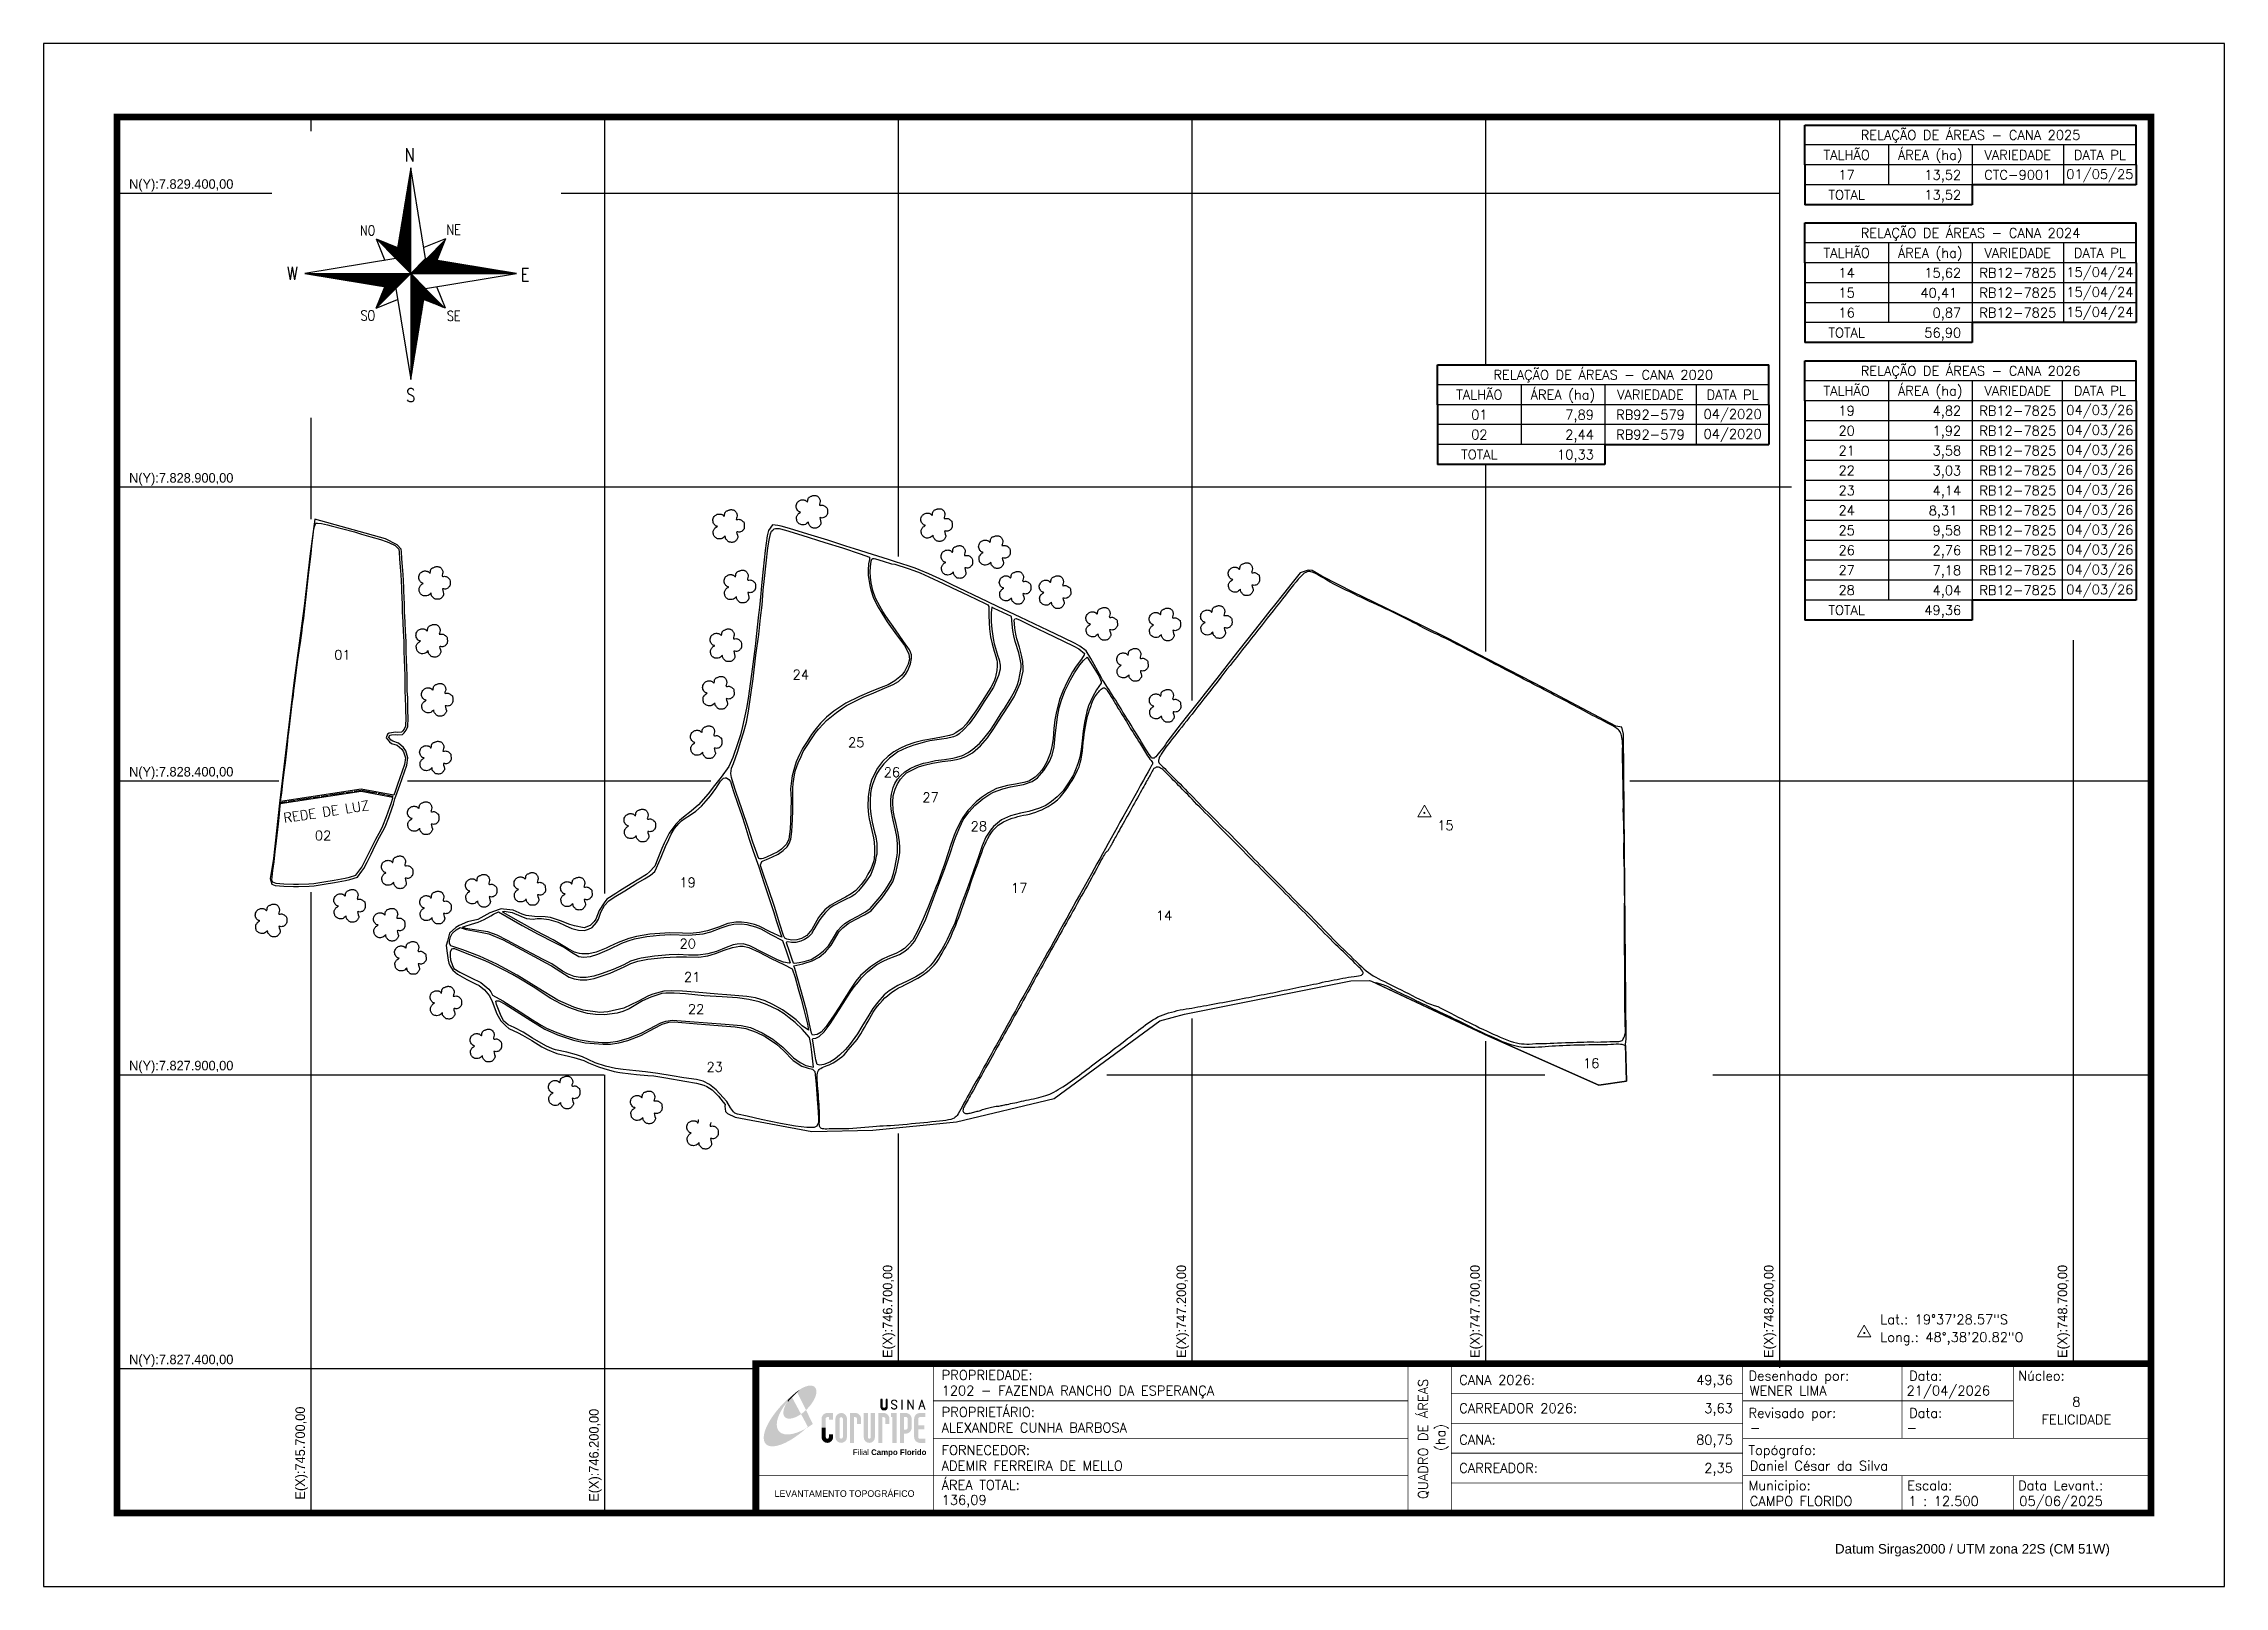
# Model space of a CAD drawing. Header units: feet. Extents: x 745245 to 748958, y 7827029 to 7829654.
import ezdxf
from ezdxf.enums import TextEntityAlignment as Align

# ---------------------------------------------------------------- set-up
doc = ezdxf.new("R2010")
doc.units = ezdxf.units.FT
doc.header["$MEASUREMENT"] = 0
for name, pattern in [('CONTINUO', [0]), ('LIN0', [0]), ('TAPUME', [14.1, 12, -1.05, 0, -1.05])]:
    doc.linetypes.add(name, pattern=pattern)
for name, color, linetype in [('0114001202', 1, 'Continuous'), ('0114001202001', 5, 'Continuous'), ('0114001202002', 5, 'Continuous'), ('0114001202014', 5, 'Continuous'), ('0114001202015', 5, 'Continuous'), ('0114001202016', 5, 'Continuous'), ('0114001202017', 5, 'Continuous'), ('0114001202019', 5, 'Continuous'), ('0114001202020', 5, 'Continuous'), ('0114001202021', 5, 'Continuous'), ('0114001202022', 5, 'Continuous'), ('0114001202023', 5, 'Continuous'), ('0114001202024', 5, 'Continuous'), ('0114001202025', 5, 'Continuous'), ('0114001202026', 5, 'Continuous'), ('0114001202027', 5, 'Continuous'), ('0114001202028', 5, 'Continuous'), ('MALHA', 8, 'Continuous'), ('MARGEM', 5, 'Continuous'), ('MATO', 3, 'Continuous'), ('QUADRO_DE_AREAS_CANA_2026', 7, 'Continuous'), ('QUADRO_DE_AREAS_CANA_ANTIGA', 7, 'Continuous'), ('REDE_DE_LUZ', 6, 'Continuous'), ('SETA_NORTE', 3, 'Continuous'), ('TEXTO', 7, 'Continuous')]:
    doc.layers.add(name, color=color, linetype=linetype)
doc.styles.add('ARIAL', font='arial.ttf')
doc.styles.add('marcelo', font='arial.ttf')
doc.styles.add('ROMANS', font='romans')
doc.styles.add('Simplex', font='simplex.shx')

msp = doc.modelspace()

# ---------------------------------------------------------------- texts
at = {"layer": 'MALHA'}
for s, p in [('N(Y):7.829.400,00', (745390.6, 7829402.5, 718)), ('N(Y):7.828.900,00', (745390.6, 7828902.5, 718)), ('N(Y):7.828.400,00', (745390.6, 7828402.5, 718)), ('N(Y):7.827.900,00', (745390.6, 7827902.5, 718)), ('N(Y):7.827.400,00', (745390.6, 7827402.5, 718))]:
    msp.add_text(s, height=16.25, dxfattribs=at).set_placement(p, align=Align.BOTTOM_LEFT)
at = {"layer": 'MALHA', "color": 8}
for s, p in [('E(X):746.700,00', (746694.9, 7827418.1, 718)), ('E(X):747.200,00', (747194.9, 7827418.1, 718)), ('E(X):747.700,00', (747694.9, 7827418.1, 718))]:
    msp.add_text(s, height=16.25, rotation=90, dxfattribs=at).set_placement(p, align=Align.BOTTOM_LEFT)
at = {"layer": 'MALHA'}
for s, p in [('E(X):748.200,00', (748194.9, 7827418.1, 718)), ('E(X):748.700,00', (748694.9, 7827418.1, 718)), ('E(X):745.700,00', (745694.9, 7827177, 718)), ('E(X):746.200,00', (746194.9, 7827173.3, 718))]:
    msp.add_text(s, height=16.25, rotation=90, dxfattribs=at).set_placement(p, align=Align.BOTTOM_LEFT)
at = {"layer": 'MARGEM', "color": 7, "linetype": 'Continuous', "lineweight": 9}
for s, style, p in [('PROPRIEDADE:', 'Simplex', (746773.9, 7827397.1, 718)), ('Desenhado por:', 'Simplex', (748147.5, 7827395.9, 718)), ('Data:', 'Simplex', (748420.8, 7827395.9, 718)), ('Núcleo:', 'Simplex', (748606.4, 7827395.9, 718)), ('PROPRIETÁRIO:', 'Simplex', (746773.9, 7827334.1, 718)), ('Revisado por:', 'Simplex', (748147.5, 7827332.6, 718)), ('Data:', 'Simplex', (748420.8, 7827332.6, 718)), ('FORNECEDOR:', 'Simplex', (746773.9, 7827269.3, 718)), ('Topógrafo:', 'Simplex', (748147.5, 7827269.3, 718)), ('ÁREA TOTAL:', 'Simplex', (746773.9, 7827210.1, 718)), ('Municipio:', 'Simplex', (748147.5, 7827209.2, 718)), ('Escala:', 'Simplex', (748417.6, 7827209.2, 718)), ('Data Levant.:', 'Simplex', (748606.4, 7827209.2, 718)), ('Datum Sirgas2000 / UTM zona 22S (CM 51W)', 'marcelo', (748294.7, 7827101.4, 718))]:
    msp.add_text(s, height=16.25, dxfattribs=dict(at, style=style)).set_placement(p, align=Align.TOP_LEFT)
at = {"layer": 'MARGEM', "color": 7, "linetype": 'Continuous', "style": 'Simplex'}
for s, height, p in [('1202 - FAZENDA RANCHO DA ESPERANÇA', 16.25, (746773.9, 7827370.6, 718)), ('CANA 2026:', 16.25, (747655.1, 7827388.7, 718)), ('WENER LIMA', 16.25, (748149.6, 7827370.6, 718)), ('21/04/2026', 16.25, (748416.7, 7827370.6, 718)), ('CARREADOR 2026:', 16.25, (747655.1, 7827340.6, 718)), ('ALEXANDRE CUNHA BARBOSA', 16.25, (746773.9, 7827307.6, 718)), ('CANA:', 16.25, (747655.1, 7827287, 718)), ('-', 16.2, (748149.6, 7827307.1, 718)), ('-', 16.2, (748416.7, 7827307.1, 718)), ('ADEMIR FERREIRA DE MELLO', 16.25, (746773.9, 7827242.8, 718)), ('CARREADOR:', 16.25, (747655.1, 7827238.9, 718)), ('Daniel César da Silva', 16.25, (748149.6, 7827242.8, 718)), ('136,09', 16.25, (746773.9, 7827184.5, 718)), ('CAMPO FLORIDO', 16.25, (748149.6, 7827182.6, 718)), ('1 : 12.500', 16.25, (748419.7, 7827182.6, 718)), ('05/06/2025', 16.25, (748608.5, 7827182.6, 718))]:
    msp.add_text(s, height=height, dxfattribs=at).set_placement(p, align=Align.TOP_LEFT)
for s, p in [('QUADRO DE ÁREAS', (747593.5, 7827280.2, 718)), ('(ha)', (747623.1, 7827282.7, 718))]:
    msp.add_text(s, height=16.25, rotation=90, dxfattribs=at).set_placement(p, align=Align.MIDDLE_CENTER)
for s, p in [('49,36', (748121, 7827388.7, 718)), ('3,63', (748121, 7827340.6, 718)), ('80,75', (748121, 7827287, 718)), ('2,35', (748121, 7827238.9, 718))]:
    msp.add_text(s, height=16.25, dxfattribs=at).set_placement(p, align=Align.TOP_RIGHT)
for s, height, p in [('8', 16.2, (748705.7, 7827343.3, 718)), ('FELICIDADE', 16.25, (748705.7, 7827313.3, 718))]:
    msp.add_text(s, height=height, dxfattribs=at).set_placement(p, align=Align.MIDDLE_CENTER)
at = {"layer": 'MARGEM', "color": 7, "linetype": 'ByBlock'}
msp.add_text('LEVANTAMENTO TOPOGRÁFICO', height=11.25, dxfattribs=at).set_placement((746608.6, 7827187.3, 718), align=Align.MIDDLE_CENTER)
at = {"layer": 'QUADRO_DE_AREAS_CANA_2026', "linetype": 'Continuous', "style": 'Simplex'}
for s, p in [('RELAÇÃO DE ÁREAS - CANA 2026', (748525.5, 7829097.6, 718)), ('TALHÃO', (748314.6, 7829063.7, 718)), ('ÁREA (ha)', (748456.9, 7829063.7, 718)), ('VARIEDADE', (748605.9, 7829063.7, 718)), ('DATA PL', (748745.7, 7829063.7, 718)), ('19', (748314.6, 7829029.8, 718)), ('RB12-7825', (748605.9, 7829029.8, 718)), ('04/03/26', (748745.7, 7829030.9, 718)), ('20', (748314.6, 7828995.8, 718)), ('RB12-7825', (748605.9, 7828995.8, 718)), ('04/03/26', (748745.7, 7828996.9, 718)), ('21', (748314.6, 7828961.9, 718)), ('RB12-7825', (748605.9, 7828961.9, 718)), ('04/03/26', (748745.7, 7828963, 718)), ('22', (748314.6, 7828928, 718)), ('RB12-7825', (748605.9, 7828928, 718)), ('04/03/26', (748745.7, 7828929.1, 718)), ('23', (748314.6, 7828894.1, 718)), ('RB12-7825', (748605.9, 7828894.1, 718)), ('04/03/26', (748745.7, 7828895.2, 718)), ('24', (748314.6, 7828860.1, 718)), ('RB12-7825', (748605.9, 7828860.1, 718)), ('04/03/26', (748745.7, 7828861.2, 718)), ('25', (748314.6, 7828826.2, 718)), ('RB12-7825', (748605.9, 7828826.2, 718)), ('04/03/26', (748745.7, 7828827.3, 718)), ('26', (748314.6, 7828792.3, 718)), ('RB12-7825', (748605.9, 7828792.3, 718)), ('04/03/26', (748745.7, 7828793.4, 718)), ('27', (748314.6, 7828758.4, 718)), ('RB12-7825', (748605.9, 7828758.4, 718)), ('04/03/26', (748745.7, 7828759.5, 718)), ('04/03/26', (748745.7, 7828725.5, 718)), ('TOTAL', (748314.6, 7828690.5, 718)), ('28', (748314.6, 7828724.4, 718)), ('RB12-7825', (748605.9, 7828724.4, 718))]:
    msp.add_text(s, height=16.25, dxfattribs=at).set_placement(p, align=Align.MIDDLE_CENTER)
for s, p in [('4,82', (748509.5, 7829021.6, 718)), ('1,92', (748509.5, 7828987.6, 718)), ('3,58', (748509.5, 7828953.7, 718)), ('3,03', (748509.5, 7828919.8, 718)), ('4,14', (748509.5, 7828885.8, 718)), ('8,31', (748503.1, 7828851.9, 718)), ('9,58', (748509.5, 7828818, 718)), ('2,76', (748509.5, 7828784.1, 718)), ('7,18', (748509.5, 7828750.1, 718)), ('49,36', (748509.5, 7828682.3, 718)), ('4,04', (748509.5, 7828716.2, 718))]:
    msp.add_text(s, height=16.25, dxfattribs=at).set_placement(p, align=Align.RIGHT)
at = {"layer": 'QUADRO_DE_AREAS_CANA_ANTIGA', "linetype": 'Continuous', "style": 'Simplex'}
for s, p in [('TALHÃO', (748314.6, 7829465, 718)), ('RELAÇÃO DE ÁREAS - CANA 2025', (748525.5, 7829498.9, 718)), ('ÁREA (ha)', (748456.9, 7829465, 718)), ('VARIEDADE', (748605.9, 7829465, 718)), ('01/05/25', (748745.7, 7829432.2, 718)), ('DATA PL', (748745.7, 7829465, 718)), ('TOTAL', (748314.6, 7829397.1, 718)), ('17', (748314.6, 7829431.1, 718)), ('CTC-9001', (748605.9, 7829431.1, 718)), ('RELAÇÃO DE ÁREAS - CANA 2024', (748525.5, 7829332.3, 718)), ('TALHÃO', (748314.6, 7829298.3, 718)), ('ÁREA (ha)', (748456.9, 7829298.3, 718)), ('VARIEDADE', (748605.9, 7829298.3, 718)), ('DATA PL', (748745.7, 7829298.3, 718)), ('14', (748314.6, 7829264.4, 718)), ('RB12-7825', (748605.9, 7829264.4, 718)), ('15/04/24', (748745.7, 7829265.5, 718)), ('15', (748314.6, 7829230.5, 718)), ('RB12-7825', (748605.9, 7829230.5, 718)), ('15/04/24', (748745.7, 7829231.6, 718)), ('16', (748314.6, 7829196.6, 718)), ('RB12-7825', (748605.9, 7829196.6, 718)), ('15/04/24', (748745.7, 7829197.7, 718)), ('TOTAL', (748314.6, 7829162.6, 718)), ('TALHÃO', (747689.3, 7829057, 718)), ('RELAÇÃO DE ÁREAS - CANA 2020', (747900.2, 7829090.9, 718)), ('ÁREA (ha)', (747831.6, 7829057, 718)), ('VARIEDADE', (747980.6, 7829057, 718)), ('04/2020', (748120.4, 7829024.1, 718)), ('DATA PL', (748120.4, 7829057, 718)), ('01', (747689.3, 7829023, 718)), ('02', (747689.3, 7828989.1, 718)), ('RB92-579', (747980.6, 7829023, 718)), ('RB92-579', (747980.6, 7828989.1, 718)), ('04/2020', (748120.4, 7828990.2, 718)), ('TOTAL', (747689.3, 7828955.2, 718))]:
    msp.add_text(s, height=16.25, dxfattribs=at).set_placement(p, align=Align.MIDDLE_CENTER)
for s, p in [('13,52', (748509.5, 7829422.9, 718)), ('13,52', (748509.5, 7829388.9, 718)), ('15,62', (748509.5, 7829256.2, 718)), ('40,41', (748502.8, 7829222.3, 718)), ('0,87', (748509.5, 7829188.4, 718)), ('56,90', (748509.5, 7829154.4, 718)), ('7,89', (747884.3, 7829014.8, 718)), ('2,44', (747884.3, 7828980.9, 718)), ('10,33', (747884.3, 7828947, 718))]:
    msp.add_text(s, height=16.25, dxfattribs=at).set_placement(p, align=Align.RIGHT)
at = {"layer": 'REDE_DE_LUZ', "linetype": 'Continuous', "style": 'Simplex'}
msp.add_text('REDE DE LUZ', height=16.25, rotation=8.6839, dxfattribs=at).set_placement((745654.9, 7828328.5))
at = {"layer": 'TEXTO', "color": 2, "linetype": 'Continuous', "style": 'Simplex'}
for s, p in [('01', (745739.9, 7828606.3)), ('02', (745706.9, 7828298.9))]:
    msp.add_text(s, height=16.25, dxfattribs=at).set_placement(p)
at = {"layer": 'TEXTO', "linetype": 'Continuous', "style": 'Simplex'}
for s, p in [('24', (746520.2, 7828572.7)), ('25', (746614.6, 7828457.4)), ('26', (746675.3, 7828406.5)), ('27', (746741.1, 7828363.8)), ('28', (746823.3, 7828314.5)), ('15', (747617.6, 7828316)), ('19', (746327.5, 7828219)), ('17', (746892, 7828209.6)), ('14', (747138.6, 7828162.7)), ('20', (746327.7, 7828114.8)), ('21', (746335.3, 7828058)), ('22', (746341.9, 7828003.4)), ('23', (746373.6, 7827905.1)), ('16', (747865.7, 7827911.3))]:
    msp.add_text(s, height=16.25, dxfattribs=at).set_placement(p)
at = {"layer": 'TEXTO', "linetype": 'ByBlock', "style": 'Simplex'}
for s, p in [('Lat.: 19°37\'28.57"S', (748371.9, 7827475.5, 1539)), ('Long.: 48°,38\'20.82"O', (748371.9, 7827445.3, 1539))]:
    msp.add_text(s, height=16.25, dxfattribs=at).set_placement(p)

# ---------------------------------------------------------------- blocks, each defined once
blk = doc.blocks.new('A$C78F83FB3')
at = {"layer": 'MARGEM'}
h = blk.add_hatch(color=20, dxfattribs=at)
edge = h.paths.add_edge_path()
edge.add_ellipse((19.49, 23.77), major_axis=(-6.68, -6.67), ratio=0.469426, start_angle=292.73277, end_angle=601.25787)
edge.add_ellipse((22.83, 22.05), major_axis=(12.64, 11.29), ratio=0.457614, start_angle=79.90686, end_angle=107.91393)
edge = h.paths.add_edge_path()
edge.add_ellipse((18.28, 18.7), major_axis=(13.95, 13.59), ratio=0.386848, start_angle=63.96117, end_angle=264.59932)
edge.add_ellipse((22.83, 22.05), major_axis=(12.64, 11.29), ratio=0.457614, start_angle=107.91393, end_angle=245.11815, ccw=False)
edge.add_ellipse((19.49, 23.77), major_axis=(-6.68, -6.67), ratio=0.469426, start_angle=241.25787, end_angle=292.73277, ccw=False)
for color, points in [(20, [(15.46, 26.12), (14.17, 24.81), (14.06, 24.24), (14.39, 23.97), (14.67, 24.54), (19.47, 29.32), (18.48, 28.66), (17.31, 27.78)]), (7, [(58.42, 24.9), (57.9, 24.9), (57.9, 21.73, -0.414214), (57.15, 20.98), (56.84, 20.98, -0.414214), (56.09, 21.73), (56.09, 24.9), (55.57, 24.9), (55.57, 21.73, 0.414214), (56.84, 20.46), (57.15, 20.46, 0.414214), (58.42, 21.73)]), (7, [(61.7, 24.9), (61.23, 24.9, 0.396318), (60.04, 23.78), (60.04, 23.72, 0.151912), (60.39, 22.97), (60.46, 22.92), (62.18, 22), (62.85, 21.83, 0.12407), (62.51, 22.42), (60.75, 23.36, -0.13192), (60.56, 23.77, -0.385578), (61.23, 24.37), (61.7, 24.37, -0.414214), (62.37, 23.7), (62.89, 23.7, 0.414214)]), (7, [(62.37, 23.7), (62.89, 23.7, 0.414214), (61.7, 24.9), (61.23, 24.9, 0.396318), (60.04, 23.78), (60.04, 23.72, 0.151912), (60.39, 22.97), (60.46, 22.92), (62.18, 22), (62.18, 22, -0.131921), (62.37, 21.59, -0.385578), (61.7, 20.98), (61.23, 20.98, -0.414214), (60.56, 21.65), (60.04, 21.65, 0.414214), (61.23, 20.46), (61.7, 20.46, 0.402546), (62.89, 21.61, 0.165292), (62.51, 22.42), (60.75, 23.36, -0.13192), (60.56, 23.77, -0.385578), (61.23, 24.37), (61.7, 24.37, -0.414214)]), (7, [(30.97, 12.46), (29.13, 12.46), (29.13, 8.21, 1), (34.29, 8.21), (34.29, 9.41), (32.45, 9.41), (32.45, 8.21, -1), (30.97, 8.21)])]:
    blk.add_hatch(color=color, dxfattribs=at).paths.add_polyline_path(points)
h = blk.add_hatch(color=7, dxfattribs=at)
h.paths.add_polyline_path([(65.24, 24.9), (64.72, 24.9), (64.72, 20.46), (65.24, 20.46)])
h.paths.add_polyline_path([(67.38, 20.46), (67.9, 20.46), (67.9, 23.74), (69.74, 20.46), (70.23, 20.46), (70.23, 24.9), (69.71, 24.9), (69.71, 21.58), (67.85, 24.9), (67.38, 24.9)])
h.paths.add_polyline_path([(72.17, 20.46), (72.72, 20.46), (73.14, 21.73), (74.49, 21.73), (74.9, 20.46), (75.45, 20.46), (74, 24.9), (73.62, 24.9)])
h.paths.add_polyline_path([(73.81, 23.8), (74.32, 22.25), (73.31, 22.25)], flags=16)
h = blk.add_hatch(color=7, dxfattribs=at)
h.paths.add_polyline_path([(31.71, 18.93, 0.414214), (29.13, 16.35), (29.13, 12.46), (30.97, 12.46), (30.97, 16.35, -0.414214), (31.71, 17.09), (32.45, 17.09), (32.45, 16.02), (34.29, 16.02), (34.29, 18.93)])
h.paths.add_polyline_path([(44.15, 17.09, -0.414214), (44.89, 16.35), (44.89, 14.1), (46.72, 14.1), (46.72, 16.17, 0.433937), (44.15, 18.93), (41.77, 18.93), (41.77, 12.46), (43.61, 12.46), (43.61, 17.09)])
h.paths.add_polyline_path([(43.61, 12.46), (41.77, 12.46), (41.77, 5.62), (43.61, 5.62)])
h.paths.add_polyline_path([(47.92, 12.46), (49.75, 12.46), (49.75, 18.93), (47.92, 18.93)])
h.paths.add_polyline_path([(52.91, 18.93), (51.08, 18.93), (51.08, 12.46), (52.91, 12.46)])
h.paths.add_polyline_path([(51.08, 8.12, -1), (49.75, 8.12), (49.75, 12.46), (47.92, 12.46), (47.92, 8.12, 1), (52.91, 8.12), (52.91, 12.46), (51.08, 12.46)])
h.paths.add_polyline_path([(54.41, 12.46), (56.25, 12.46), (56.25, 17.09), (56.79, 17.09, -0.414214), (57.53, 16.35), (57.53, 14.1), (59.36, 14.1), (59.36, 16.17, 0.433937), (56.79, 18.93), (54.41, 18.93)])
h.paths.add_polyline_path([(56.25, 12.46), (54.41, 12.46), (54.41, 5.62), (56.25, 5.62)])
h.paths.add_polyline_path([(60.73, 12.46), (62.58, 12.46), (62.58, 18.93), (60.02, 18.93), (60.02, 17.08), (60.73, 17.08)])
h.paths.add_polyline_path([(62.58, 12.46), (60.73, 12.46), (60.73, 5.62), (62.58, 5.62)])
h.paths.add_polyline_path([(64.06, 12.46), (65.82, 12.46), (65.82, 17.17), (66.66, 17.17, -0.450417), (67.48, 16.25), (67.48, 12.46), (69.24, 12.46, 0.002307), (69.24, 12.48, 0.005282), (69.23, 12.54, -0.000938), (69.23, 12.53), (69.23, 16.17, 0.433937), (66.66, 18.93), (64.06, 18.93)])
h.paths.add_polyline_path([(64.06, 5.62), (65.82, 5.62), (65.82, 9.77), (66.66, 9.77, 0.426056), (69.24, 12.46), (67.48, 12.46), (67.48, 12.45, -0.450417), (66.66, 11.53), (65.82, 11.53), (65.82, 12.46), (64.06, 12.46)])
h.paths.add_polyline_path([(70.37, 12.46), (74.87, 12.46), (74.87, 13.44), (72.21, 13.44), (72.21, 16.35, -0.414214), (72.95, 17.09), (75.38, 17.09), (75.38, 18.93), (72.95, 18.93, 0.414214), (70.37, 16.35)])
h.paths.add_polyline_path([(72.21, 11.62), (74.87, 11.62), (74.87, 12.46), (70.37, 12.46), (70.37, 8.21, 0.414214), (72.95, 5.62), (75.38, 5.62), (75.38, 7.47), (72.95, 7.47, -0.414214), (72.21, 8.21)])
h = blk.add_hatch(color=7, dxfattribs=at)
h.paths.add_polyline_path([(35.29, 16.35), (35.29, 8.21, 1), (40.46, 8.21, 0.016978), (40.45, 8.38), (40.45, 16.17, 0.433937), (37.88, 18.93), (37.87, 18.93, 0.41391)])
h.paths.add_polyline_path([(38.62, 16.35), (38.62, 8.21, -1), (37.13, 8.21), (37.13, 16.35, -1)], flags=16)
at = {"layer": 'MARGEM', "color": 7}
blk.add_lwpolyline([(58.42, 24.9), (57.9, 24.9), (57.9, 21.73, -0.414214), (57.15, 20.98), (56.84, 20.98, -0.414214), (56.09, 21.73), (56.09, 24.9), (55.57, 24.9), (55.57, 21.73, 0.414214), (56.84, 20.46), (57.15, 20.46, 0.414214), (58.42, 21.73), (58.42, 24.9)], format="xyb", close=True, dxfattribs=at)
at = {"layer": 'MARGEM', "color": 252, "insert": (43.05, 2.72), "char_height": 2.5, "width": 33.0271, "attachment_point": 1, "style": 'ARIAL'}
blk.add_mtext('Filial {\\fArial|b1|i0|c0|p34;Campo Florido}', dxfattribs=at)
blk = doc.blocks.new('A$C309442C0')
at = {"layer": 'SETA_NORTE', "linetype": 'Continuous'}
h = blk.add_hatch(dxfattribs=at)
h.set_pattern_fill('ANSI31', color=256, scale=0.1375, angle=-90, style=0)
h.set_pattern_definition([(315, (-215853.3434, 13873.16845), (0.3086963042, 0.3086963042), [])])
h.paths.add_polyline_path([(73.5, 97.4), (74.7, 104.9), (60, 110.8)])
h = blk.add_hatch(dxfattribs=at)
h.set_pattern_fill('ANSI31', color=256, scale=0.1375, angle=180, style=0)
h.set_pattern_definition([(225, (13869.59828, 216024.21475), (0.3086963042, -0.3086963042), [])])
h.paths.add_polyline_path([(93.8, 97.4), (101.4, 96.2), (107.3, 110.8)])
h = blk.add_hatch(dxfattribs=at)
h.set_pattern_fill('ANSI31', color=256, scale=0.1375, style=0)
h.set_pattern_definition([(45, (-13702.2971, -215849.77324), (-0.3086963042, 0.3086963042), [])])
h.paths.add_polyline_path([(73.5, 77), (65.9, 78.3), (60, 63.6)])
h = blk.add_hatch(dxfattribs=at)
h.set_pattern_fill('ANSI31', color=256, scale=0.1375, angle=90, style=0)
h.set_pattern_definition([(135, (216020.6446, -13698.72693), (-0.3086963042, -0.3086963042), [])])
h.paths.add_polyline_path([(93.8, 77), (92.6, 69.5), (107.3, 63.6)])
for p, q in [((81.6, 146.8), (83.7, 148.9)), ((81.7, 147.6), (83.7, 149.5)), ((81.8, 148.3), (83.7, 150.1)), ((82, 149.1), (83.7, 150.8)), ((82.1, 149.9), (83.7, 151.4)), ((82.2, 150.6), (83.7, 152.1)), ((82.3, 151.4), (83.7, 152.7)), ((82.5, 152.2), (83.7, 153.3)), ((82.6, 152.9), (83.7, 154)), ((82.7, 153.7), (83.7, 154.6)), ((82.9, 154.4), (83.7, 155.2)), ((83, 155.2), (83.7, 155.9)), ((83.1, 156), (83.7, 156.5)), ((83.2, 156.7), (83.7, 157.2)), ((83.4, 157.5), (83.7, 157.8)), ((83.5, 158.3), (83.7, 158.4)), ((83.6, 159), (83.7, 159.1)), ((78.7, 129.3), (83.7, 134.2)), ((78.8, 130), (83.7, 134.9)), ((79, 130.8), (83.7, 135.5)), ((79.1, 131.6), (83.7, 136.1)), ((79.2, 132.3), (83.7, 136.8)), ((79.3, 133.1), (83.7, 137.4)), ((79.5, 133.8), (83.7, 138)), ((79.6, 134.6), (83.7, 138.7)), ((79.7, 135.4), (83.7, 139.3)), ((79.8, 136.1), (83.7, 140)), ((80, 136.9), (83.7, 140.6)), ((80.1, 137.7), (83.7, 141.2)), ((80.2, 138.4), (83.7, 141.9)), ((80.3, 139.2), (83.7, 142.5)), ((80.5, 139.9), (83.7, 143.1)), ((80.6, 140.7), (83.7, 143.8)), ((80.7, 141.5), (83.7, 144.4)), ((80.8, 142.2), (83.7, 145)), ((81, 143), (83.7, 145.7)), ((81.1, 143.8), (83.7, 146.3)), ((81.2, 144.5), (83.7, 147)), ((81.3, 145.3), (83.7, 147.6)), ((81.5, 146.1), (83.7, 148.2)), ((75.7, 111), (83.7, 118.9)), ((75.8, 111.7), (83.7, 119.6)), ((75.9, 112.5), (83.7, 120.2)), ((76.1, 113.3), (83.7, 120.8)), ((76.2, 114), (83.7, 121.5)), ((76.3, 114.8), (83.7, 122.1)), ((76.4, 115.5), (83.7, 122.8)), ((76.6, 116.3), (83.7, 123.4)), ((76.7, 117.1), (83.7, 124)), ((76.8, 117.8), (83.7, 124.7)), ((76.9, 118.6), (83.7, 125.3)), ((77.1, 119.4), (83.7, 125.9)), ((77.2, 120.1), (83.7, 126.6)), ((77.3, 120.9), (83.7, 127.2)), ((77.4, 121.6), (83.7, 127.8)), ((77.6, 122.4), (83.7, 128.5)), ((77.7, 123.2), (83.7, 129.1)), ((77.8, 123.9), (83.7, 129.8)), ((78, 124.7), (83.7, 130.4)), ((78.1, 125.5), (83.7, 131)), ((78.2, 126.2), (83.7, 131.7)), ((78.3, 127), (83.7, 132.3)), ((78.5, 127.7), (83.7, 132.9)), ((78.6, 128.5), (83.7, 133.6)), ((60, 110.8), (74.7, 104.9)), ((60, 110.8), (65.9, 96.2)), ((73.5, 97.3), (83.7, 107.5)), ((73.6, 98), (83.7, 108.1)), ((73.7, 98.8), (83.7, 108.7)), ((73.8, 99.5), (83.7, 109.4)), ((73.8, 97), (83.7, 106.8)), ((73.9, 100.3), (83.7, 110)), ((74.1, 101.1), (83.7, 110.6)), ((74.2, 101.8), (83.7, 111.3)), ((74.2, 96.7), (83.7, 106.2)), ((74.3, 102.6), (83.7, 111.9)), ((74.4, 103.3), (83.7, 112.6)), ((74.5, 96.4), (83.7, 105.6)), ((74.6, 104.1), (83.7, 113.2)), ((74.7, 104.9), (83.7, 113.8)), ((74.8, 105.6), (83.7, 114.5)), ((74.8, 96.1), (83.7, 104.9)), ((74.9, 106.4), (83.7, 115.1)), ((75.1, 107.2), (83.7, 115.7)), ((75.1, 95.7), (83.7, 104.3)), ((75.2, 107.9), (83.7, 116.4)), ((75.3, 108.7), (83.7, 117)), ((75.4, 109.4), (83.7, 117.7)), ((75.6, 110.2), (83.7, 118.3)), ((107.3, 110.8), (92.6, 104.9)), ((107.3, 110.8), (101.4, 96.2)), ((75.4, 95.4), (83.7, 103.6)), ((75.8, 95.1), (83.7, 103)), ((76.1, 94.8), (83.7, 102.4)), ((76.4, 94.5), (83.7, 101.7)), ((76.7, 94.2), (83.7, 101.1)), ((77, 93.8), (83.7, 100.5)), ((77.4, 93.5), (83.7, 99.8)), ((77.7, 93.2), (83.7, 99.2)), ((78, 92.9), (83.7, 98.5)), ((78.3, 92.6), (83.7, 97.9)), ((78.6, 92.2), (83.7, 97.3)), ((78.9, 91.9), (83.7, 96.6)), ((79.3, 91.6), (83.7, 96)), ((79.6, 91.3), (83.7, 95.4)), ((79.9, 91), (83.7, 94.7)), ((80.2, 90.7), (83.7, 94.1)), ((80.5, 90.3), (83.7, 93.4)), ((80.9, 90), (83.7, 92.8)), ((81.2, 89.7), (83.7, 92.2)), ((81.5, 89.4), (83.7, 91.5)), ((81.8, 89.1), (83.7, 90.9)), ((82.1, 88.7), (83.7, 90.3)), ((82.4, 88.4), (83.7, 89.6)), ((83.8, 87.2), (94, 97.4)), ((84.4, 87.2), (94.5, 97.3)), ((85.1, 87.2), (95.1, 97.2)), ((85.7, 87.2), (95.6, 97.1)), ((86.3, 87.2), (96.2, 97)), ((87, 87.2), (96.7, 96.9)), ((87.6, 87.2), (97.2, 96.9)), ((88.3, 87.2), (97.8, 96.8)), ((88.9, 87.2), (98.3, 96.7)), ((89.5, 87.2), (98.9, 96.6)), ((90.2, 87.2), (99.4, 96.5)), ((90.8, 87.2), (100, 96.4)), ((91.4, 87.2), (100.5, 96.3)), ((92.1, 87.2), (101.1, 96.2)), ((92.7, 87.2), (101.6, 96.1)), ((93.4, 87.2), (102.2, 96)), ((94, 87.2), (102.7, 96)), ((94.6, 87.2), (103.3, 95.9)), ((95.3, 87.2), (103.8, 95.8)), ((95.9, 87.2), (104.4, 95.7)), ((96.5, 87.2), (104.9, 95.6)), ((97.2, 87.2), (105.5, 95.5)), ((97.8, 87.2), (106, 95.4)), ((98.4, 87.2), (106.5, 95.3)), ((99.1, 87.2), (107.1, 95.2)), ((99.7, 87.2), (107.6, 95.1)), ((100.4, 87.2), (108.2, 95.1)), ((101, 87.2), (108.7, 95)), ((101.6, 87.2), (109.3, 94.9)), ((102.3, 87.2), (109.8, 94.8)), ((102.9, 87.2), (110.4, 94.7)), ((103.5, 87.2), (110.9, 94.6)), ((104.2, 87.2), (111.5, 94.5)), ((104.8, 87.2), (112, 94.4)), ((105.5, 87.2), (112.6, 94.3)), ((106.1, 87.2), (113.1, 94.2)), ((106.7, 87.2), (113.7, 94.1)), ((107.4, 87.2), (114.2, 94.1)), ((108, 87.2), (114.8, 94)), ((108.6, 87.2), (115.3, 93.9)), ((109.3, 87.2), (115.8, 93.8)), ((109.9, 87.2), (116.4, 93.7)), ((110.6, 87.2), (116.9, 93.6)), ((111.2, 87.2), (117.5, 93.5)), ((111.8, 87.2), (118, 93.4)), ((112.5, 87.2), (118.6, 93.3)), ((113.1, 87.2), (119.1, 93.2)), ((113.7, 87.2), (119.7, 93.2)), ((114.4, 87.2), (120.2, 93.1)), ((115, 87.2), (120.8, 93)), ((115.6, 87.2), (121.3, 92.9)), ((116.3, 87.2), (121.9, 92.8)), ((116.9, 87.2), (122.4, 92.7)), ((117.6, 87.2), (123, 92.6)), ((118.2, 87.2), (123.5, 92.5)), ((118.8, 87.2), (124, 92.4)), ((119.5, 87.2), (124.6, 92.3)), ((120.1, 87.2), (125.1, 92.3)), ((120.7, 87.2), (125.7, 92.2)), ((121.4, 87.2), (126.2, 92.1)), ((122, 87.2), (126.8, 92)), ((122.7, 87.2), (127.3, 91.9)), ((123.3, 87.2), (127.9, 91.8)), ((123.9, 87.2), (128.4, 91.7)), ((124.6, 87.2), (129, 91.6)), ((125.2, 87.2), (129.5, 91.5)), ((125.8, 87.2), (130.1, 91.4)), ((126.5, 87.2), (130.6, 91.4)), ((127.1, 87.2), (131.2, 91.3)), ((127.8, 87.2), (131.7, 91.2)), ((128.4, 87.2), (132.3, 91.1)), ((129, 87.2), (132.8, 91)), ((129.7, 87.2), (133.3, 90.9)), ((130.3, 87.2), (133.9, 90.8)), ((130.9, 87.2), (134.4, 90.7)), ((131.6, 87.2), (135, 90.6)), ((132.2, 87.2), (135.5, 90.5)), ((132.8, 87.2), (136.1, 90.5)), ((133.5, 87.2), (136.6, 90.4)), ((134.1, 87.2), (137.2, 90.3)), ((134.8, 87.2), (137.7, 90.2)), ((135.4, 87.2), (138.3, 90.1)), ((136, 87.2), (138.8, 90)), ((136.7, 87.2), (139.4, 89.9)), ((137.3, 87.2), (139.9, 89.8)), ((137.9, 87.2), (140.5, 89.7)), ((138.6, 87.2), (141, 89.6)), ((139.2, 87.2), (141.6, 89.6)), ((139.9, 87.2), (142.1, 89.5)), ((140.5, 87.2), (142.6, 89.4)), ((141.1, 87.2), (143.2, 89.3)), ((141.8, 87.2), (143.7, 89.2)), ((142.4, 87.2), (144.3, 89.1)), ((11.8, 87.2), (11.8, 87.2)), ((12.3, 87.1), (12.4, 87.2)), ((12.9, 87), (13.1, 87.2)), ((13.4, 86.9), (13.7, 87.2)), ((14, 86.8), (14.4, 87.2)), ((14.5, 86.7), (15, 87.2)), ((15.1, 86.6), (15.6, 87.2)), ((15.6, 86.6), (16.3, 87.2)), ((16.2, 86.5), (16.9, 87.2)), ((16.7, 86.4), (17.5, 87.2)), ((17.2, 86.3), (18.2, 87.2)), ((17.8, 86.2), (18.8, 87.2)), ((18.3, 86.1), (19.5, 87.2)), ((18.9, 86), (20.1, 87.2)), ((19.4, 85.9), (20.7, 87.2)), ((20, 85.8), (21.4, 87.2)), ((20.5, 85.7), (22, 87.2)), ((21.1, 85.7), (22.6, 87.2)), ((21.6, 85.6), (23.3, 87.2)), ((22.2, 85.5), (23.9, 87.2)), ((22.7, 85.4), (24.6, 87.2)), ((23.3, 85.3), (25.2, 87.2)), ((23.8, 85.2), (25.8, 87.2)), ((24.4, 85.1), (26.5, 87.2)), ((24.9, 85), (27.1, 87.2)), ((25.5, 84.9), (27.7, 87.2)), ((26, 84.8), (28.4, 87.2)), ((26.5, 84.8), (29, 87.2)), ((27.1, 84.7), (29.6, 87.2)), ((27.6, 84.6), (30.3, 87.2)), ((28.2, 84.5), (30.9, 87.2)), ((28.7, 84.4), (31.6, 87.2)), ((29.3, 84.3), (32.2, 87.2)), ((29.8, 84.2), (32.8, 87.2)), ((30.4, 84.1), (33.5, 87.2)), ((30.9, 84), (34.1, 87.2)), ((31.5, 83.9), (34.7, 87.2)), ((32, 83.9), (35.4, 87.2)), ((32.6, 83.8), (36, 87.2)), ((33.1, 83.7), (36.7, 87.2)), ((33.7, 83.6), (37.3, 87.2)), ((34.2, 83.5), (37.9, 87.2)), ((34.7, 83.4), (38.6, 87.2)), ((35.3, 83.3), (39.2, 87.2)), ((35.8, 83.2), (39.8, 87.2)), ((36.4, 83.1), (40.5, 87.2)), ((36.9, 83), (41.1, 87.2)), ((37.5, 83), (41.8, 87.2)), ((38, 82.9), (42.4, 87.2)), ((38.6, 82.8), (43, 87.2)), ((39.1, 82.7), (43.7, 87.2)), ((39.7, 82.6), (44.3, 87.2)), ((40.2, 82.5), (44.9, 87.2)), ((40.8, 82.4), (45.6, 87.2)), ((41.3, 82.3), (46.2, 87.2)), ((41.9, 82.2), (46.8, 87.2)), ((42.4, 82.1), (47.5, 87.2)), ((43, 82.1), (48.1, 87.2)), ((43.5, 82), (48.8, 87.2)), ((44, 81.9), (49.4, 87.2)), ((44.6, 81.8), (50, 87.2)), ((45.1, 81.7), (50.7, 87.2)), ((45.7, 81.6), (51.3, 87.2)), ((46.2, 81.5), (51.9, 87.2)), ((46.8, 81.4), (52.6, 87.2)), ((47.3, 81.3), (53.2, 87.2)), ((47.9, 81.2), (53.9, 87.2)), ((48.4, 81.2), (54.5, 87.2)), ((49, 81.1), (55.1, 87.2)), ((49.5, 81), (55.8, 87.2)), ((50.1, 80.9), (56.4, 87.2)), ((50.6, 80.8), (57, 87.2)), ((51.2, 80.7), (57.7, 87.2)), ((51.7, 80.6), (58.3, 87.2)), ((52.3, 80.5), (59, 87.2)), ((52.8, 80.4), (59.6, 87.2)), ((53.3, 80.3), (60.2, 87.2)), ((53.9, 80.3), (60.9, 87.2)), ((54.4, 80.2), (61.5, 87.2)), ((55, 80.1), (62.1, 87.2)), ((55.5, 80), (62.8, 87.2)), ((56.1, 79.9), (63.4, 87.2)), ((56.6, 79.8), (64, 87.2)), ((57.2, 79.7), (64.7, 87.2)), ((57.7, 79.6), (65.3, 87.2)), ((58.3, 79.5), (66, 87.2)), ((58.8, 79.4), (66.6, 87.2)), ((59.4, 79.4), (67.2, 87.2)), ((59.9, 79.3), (67.9, 87.2)), ((83.7, 87.2), (60, 63.6)), ((60, 63.6), (65.9, 78.3)), ((60.5, 79.2), (68.5, 87.2)), ((61, 79.1), (69.1, 87.2)), ((61.5, 79), (69.8, 87.2)), ((62.1, 78.9), (70.4, 87.2)), ((62.6, 78.8), (71.1, 87.2)), ((63.2, 78.7), (71.7, 87.2)), ((63.7, 78.6), (72.3, 87.2)), ((64.3, 78.5), (73, 87.2)), ((64.8, 78.4), (73.6, 87.2)), ((65.4, 78.4), (74.2, 87.2)), ((65.9, 78.3), (74.9, 87.2)), ((66.5, 78.2), (75.5, 87.2)), ((67, 78.1), (76.2, 87.2)), ((67.6, 78), (76.8, 87.2)), ((68.1, 77.9), (77.4, 87.2)), ((68.7, 77.8), (78.1, 87.2)), ((69.2, 77.7), (78.7, 87.2)), ((69.8, 77.6), (79.3, 87.2)), ((70.3, 77.5), (80, 87.2)), ((70.8, 77.5), (80.6, 87.2)), ((71.4, 77.4), (81.2, 87.2)), ((71.9, 77.3), (81.9, 87.2)), ((72.5, 77.2), (82.5, 87.2)), ((73, 77.1), (83.2, 87.2)), ((82.8, 88.1), (83.7, 89)), ((83.1, 87.8), (83.7, 88.4)), ((83.4, 87.5), (83.7, 87.7)), ((83.7, 87.1), (83.7, 87.1)), ((83.7, 86.4), (84, 86.8)), ((83.7, 85.8), (84.4, 86.5)), ((83.7, 85.2), (84.7, 86.2)), ((83.7, 84.5), (85, 85.9)), ((83.7, 83.9), (85.3, 85.6)), ((83.7, 83.3), (85.6, 85.2)), ((83.7, 82.6), (86, 84.9)), ((83.7, 82), (86.3, 84.6)), ((83.7, 81.3), (86.6, 84.3)), ((83.7, 80.7), (86.9, 84)), ((83.7, 80.1), (87.2, 83.6)), ((83.7, 79.4), (87.5, 83.3)), ((83.7, 78.8), (87.9, 83)), ((83.7, 78.2), (88.2, 82.7)), ((83.7, 77.5), (88.5, 82.4)), ((83.7, 76.9), (88.8, 82.1)), ((83.7, 76.2), (89.1, 81.7)), ((83.7, 75.6), (89.5, 81.4)), ((83.7, 75), (89.8, 81.1)), ((83.7, 74.3), (90.1, 80.8)), ((83.7, 73.7), (90.4, 80.5)), ((83.7, 73.1), (90.7, 80.1)), ((83.7, 72.4), (91, 79.8)), ((83.7, 71.8), (91.4, 79.5)), ((83.7, 71.2), (91.7, 79.2)), ((83.7, 70.5), (92, 78.9)), ((83.7, 69.9), (92.3, 78.5)), ((83.7, 69.2), (92.6, 78.2)), ((83.7, 68.6), (93, 77.9)), ((83.7, 68), (93.3, 77.6)), ((83.7, 67.3), (93.6, 77.3)), ((83.7, 66.7), (93.8, 76.9)), ((83.7, 66.1), (93.7, 76.1)), ((83.7, 65.4), (93.6, 75.3)), ((83.7, 64.8), (93.4, 74.6)), ((107.3, 63.6), (101.4, 78.3)), ((143, 87.2), (144.8, 89)), ((143.7, 87.2), (145.4, 88.9)), ((144.3, 87.2), (145.9, 88.8)), ((144.9, 87.2), (146.5, 88.7)), ((145.6, 87.2), (147, 88.7)), ((146.2, 87.2), (147.6, 88.6)), ((146.9, 87.2), (148.1, 88.5)), ((147.5, 87.2), (148.7, 88.4)), ((148.1, 87.2), (149.2, 88.3)), ((148.8, 87.2), (149.8, 88.2)), ((149.4, 87.2), (150.3, 88.1)), ((150, 87.2), (150.8, 88)), ((150.7, 87.2), (151.4, 87.9)), ((151.3, 87.2), (151.9, 87.8)), ((152, 87.2), (152.5, 87.8)), ((152.6, 87.2), (153, 87.7)), ((153.2, 87.2), (153.6, 87.6)), ((153.9, 87.2), (154.1, 87.5)), ((154.5, 87.2), (154.7, 87.4)), ((155.1, 87.2), (155.2, 87.3)), ((60, 63.6), (74.7, 69.5)), ((83.7, 64.1), (93.3, 73.8)), ((83.7, 63.5), (93.2, 73)), ((83.7, 62.9), (93.1, 72.3)), ((83.7, 62.2), (92.9, 71.5)), ((83.7, 61.6), (92.8, 70.8)), ((83.7, 61), (92.7, 70)), ((83.7, 60.3), (92.6, 69.2)), ((83.7, 59.7), (92.4, 68.5)), ((83.7, 59), (92.3, 67.7)), ((83.7, 58.4), (92.2, 66.9)), ((83.7, 57.8), (92.1, 66.2)), ((83.7, 57.1), (91.9, 65.4)), ((83.7, 56.5), (91.8, 64.7)), ((83.7, 55.9), (91.7, 63.9)), ((83.7, 55.2), (91.6, 63.1)), ((83.7, 54.6), (91.4, 62.4)), ((83.7, 54), (91.3, 61.6)), ((83.7, 53.3), (91.2, 60.8)), ((83.7, 52.7), (91.1, 60.1)), ((107.3, 63.6), (92.6, 69.5)), ((83.7, 52), (90.9, 59.3)), ((83.7, 51.4), (90.8, 58.6)), ((83.7, 50.8), (90.7, 57.8)), ((83.7, 50.1), (90.5, 57)), ((83.7, 49.5), (90.4, 56.3)), ((83.7, 48.9), (90.3, 55.5)), ((83.7, 48.2), (90.2, 54.7)), ((83.7, 47.6), (90, 54)), ((83.7, 46.9), (89.9, 53.2)), ((83.7, 46.3), (89.8, 52.5)), ((83.7, 45.7), (89.7, 51.7)), ((83.7, 45), (89.5, 50.9)), ((83.7, 44.4), (89.4, 50.2)), ((83.7, 43.8), (89.3, 49.4)), ((83.7, 43.1), (89.2, 48.6)), ((83.7, 42.5), (89, 47.9)), ((83.7, 41.8), (88.9, 47.1)), ((83.7, 41.2), (88.8, 46.3)), ((83.7, 40.6), (88.7, 45.6)), ((83.7, 39.9), (88.5, 44.8)), ((83.7, 39.3), (88.4, 44.1)), ((83.7, 38.7), (88.3, 43.3)), ((83.7, 38), (88.2, 42.5)), ((83.7, 37.4), (88, 41.8)), ((83.7, 36.8), (87.9, 41)), ((83.7, 36.1), (87.8, 40.2)), ((83.7, 35.5), (87.7, 39.5)), ((83.7, 34.8), (87.5, 38.7)), ((83.7, 34.2), (87.4, 38)), ((83.7, 33.6), (87.3, 37.2)), ((83.7, 32.9), (87.2, 36.4)), ((83.7, 32.3), (87, 35.7)), ((83.7, 31.7), (86.9, 34.9)), ((83.7, 31), (86.8, 34.1)), ((83.7, 30.4), (86.7, 33.4)), ((83.7, 29.7), (86.5, 32.6)), ((83.7, 29.1), (86.4, 31.9)), ((83.7, 28.5), (86.3, 31.1)), ((83.7, 27.8), (86.2, 30.3)), ((83.7, 27.2), (86, 29.6)), ((83.7, 26.6), (85.9, 28.8)), ((83.7, 25.9), (85.8, 28)), ((83.7, 25.3), (85.6, 27.3)), ((83.7, 24.6), (85.5, 26.5)), ((83.7, 24), (85.4, 25.8)), ((83.7, 23.4), (85.3, 25)), ((83.7, 22.7), (85.1, 24.2)), ((83.7, 22.1), (85, 23.5)), ((83.7, 21.5), (84.9, 22.7)), ((83.7, 20.8), (84.8, 21.9)), ((83.7, 20.2), (84.6, 21.2)), ((83.7, 19.6), (84.5, 20.4)), ((83.7, 18.9), (84.4, 19.7)), ((83.7, 18.3), (84.3, 18.9)), ((83.7, 17.6), (84.1, 18.1)), ((83.7, 17), (84, 17.4)), ((83.7, 16.4), (83.9, 16.6)), ((83.7, 15.7), (83.8, 15.8))]:
    blk.add_line(p, q, dxfattribs=at)
blk.add_lwpolyline([(93.8, 77), (155.7, 87.2), (93.8, 97.4), (83.7, 159.3), (73.5, 97.4), (11.6, 87.2), (73.5, 77), (83.7, 15.1)], close=True, dxfattribs=at)
for points in [[(83.7, 87.2), (83.7, 159.3)], [(83.7, 87.2), (73.5, 97.4)], [(83.7, 87.2), (93.8, 97.4)], [(11.6, 87.2), (155.7, 87.2)], [(83.7, 87.2), (73.5, 77)], [(83.7, 87.2), (93.8, 77)], [(83.7, 87.2), (83.7, 15.1)]]:
    blk.add_lwpolyline(points, dxfattribs=at)
at = {"layer": 'SETA_NORTE', "color": 7, "lineweight": 30, "style": 'ROMANS', "width": 0.8}
for s, height, p in [('N ', 8.94, (79.5, 163.6)), ('NO', 6.88, (49.1, 113.2)), ('NE', 6.87, (108, 113.7)), ('W', 8.94, (-0.7, 82.9)), ('E', 8.94, (158.6, 82.1)), ('SO', 6.88, (49.5, 55.3)), ('SE', 6.87, (108.3, 55)), ('S', 8.94, (80.6, 0))]:
    blk.add_text(s, height=height, dxfattribs=at).set_placement(p)

# ---------------------------------------------------------------- linework, layer by layer
at = {"layer": '0114001202'}
for points in [[(745853.7, 7828794.2), (745846.8, 7828801.7), (745827.1, 7828811.5), (745706.7, 7828845.1), (745698.3, 7828782.5), (745689, 7828701.9), (745671, 7828566.8), (745646.7, 7828362.1), (745636.4, 7828268.1), (745631, 7828233.7), (745633.8, 7828224.3), (745639.5, 7828221.8), (745654, 7828220.7), (745670.5, 7828220.3), (745679.1, 7828220.3), (745697, 7828220.5), (745705.7, 7828221.6), (745722.9, 7828224.1), (745740.5, 7828227.2), (745759, 7828230.4), (745766.6, 7828232.2), (745779.3, 7828236.2), (745786.8, 7828246.1), (745790.1, 7828251.1), (745795.7, 7828261.7), (745802.5, 7828275.4), (745806.2, 7828282.8), (745814.3, 7828298.8), (745822.6, 7828314.2), (745826.3, 7828322), (745832.7, 7828337.7), (745838.5, 7828353.9), (745840.6, 7828360.3), (745843.3, 7828369.5), (745847.1, 7828380.2), (745851.6, 7828392.4), (745863.4, 7828426.6), (745865.4, 7828439.4), (745861.5, 7828451.3), (745858, 7828456.5), (745849.1, 7828464.1), (745839.4, 7828467.3), (745836.6, 7828469.2), (745832.8, 7828473.8), (745834.1, 7828476.9), (745834.9, 7828477.5), (745837.6, 7828478), (745844.6, 7828478.6), (745848, 7828478.5), (745855.8, 7828479.1), (745858.8, 7828481.7), (745862.6, 7828486), (745865.1, 7828492.4), (745865.7, 7828507.2), (745865.3, 7828519.1), (745865.2, 7828525.1), (745864.9, 7828541.7), (745864.3, 7828552.3), (745864, 7828570), (745863.8, 7828580.7), (745863.5, 7828591.3), (745862.9, 7828607.6), (745862.5, 7828618.8), (745862.1, 7828635.6), (745861.6, 7828647.3), (745861.4, 7828653.4), (745860.5, 7828670.8), (745859.6, 7828687.8), (745859.4, 7828700.5), (745858.5, 7828723.1), (745858.2, 7828728.7), (745857.1, 7828751.4), (745856.8, 7828757.1), (745855.2, 7828778.1), (745854.6, 7828789.6)], [(747157.1, 7828466), (747155.1, 7828461.6), (747153.1, 7828458.9), (747150.5, 7828455.5), (747147.6, 7828452.2), (747144.8, 7828449), (747142.3, 7828446), (747140.1, 7828443.1), (747138.3, 7828440.9), (747137, 7828439.5), (747135.6, 7828438.7), (747134.1, 7828438.4), (747132.5, 7828438.7), (747131.4, 7828439.3), (747130.4, 7828440.2), (747129.2, 7828442.1), (747127.3, 7828445), (747124.5, 7828449.4), (747121.1, 7828454.4), (747117.5, 7828460), (747114.1, 7828465.6), (747111.1, 7828470.7), (747108.3, 7828475.5), (747105.5, 7828480.2), (747102.4, 7828485), (747099.4, 7828489.9), (747096.4, 7828495), (747092.9, 7828500.4), (747089.4, 7828505.9), (747085.9, 7828511.5), (747082.6, 7828517), (747079.4, 7828522.3), (747076.3, 7828527.4), (747073.2, 7828532.4), (747070.2, 7828537.2), (747067.3, 7828541.8), (747064.4, 7828546.4), (747061.6, 7828550.7), (747058.9, 7828554.8), (747056.3, 7828558.8), (747052.3, 7828565.3), (747050.6, 7828568.1), (747048, 7828571.7), (747045.6, 7828576.2), (747028.1, 7828608.3), (747020.1, 7828621.1), (747009.1, 7828629.1), (747001.2, 7828633.5), (746981.1, 7828643.1), (746955.2, 7828655.6), (746907.6, 7828678.7), (746870.3, 7828696.2), (746852.6, 7828704.6), (746790.7, 7828734.3), (746777.3, 7828740.6), (746752.2, 7828752.4), (746735.8, 7828759.3), (746728.7, 7828762), (746716.9, 7828766), (746695.5, 7828772.6), (746683.3, 7828776.5), (746656.3, 7828785.1), (746625.8, 7828794.6), (746610.7, 7828799.4), (746579.9, 7828809.3), (746551.5, 7828817.8), (746538.6, 7828821.8), (746515, 7828829.1), (746500.7, 7828833.2), (746495.2, 7828834.5), (746485.7, 7828835.7), (746479.4, 7828825.8), (746477.1, 7828816.9), (746473.5, 7828791.7), (746470.2, 7828760.4), (746467.3, 7828732.3), (746465.9, 7828718.8), (746463.6, 7828694.9), (746462.4, 7828682.7), (746458.3, 7828645.8), (746456.8, 7828633.5), (746455.1, 7828619.9), (746451.1, 7828590.1), (746447, 7828556.8), (746444.6, 7828540.1), (746441.8, 7828523.4), (746435.1, 7828492.3), (746431.2, 7828478), (746427.1, 7828464.6), (746418.6, 7828439.9), (746411.6, 7828424.5), (746398.3, 7828406), (746387.2, 7828391.8), (746376.7, 7828377.7), (746360, 7828359), (746347.4, 7828348.5), (746334.4, 7828338.1), (746327.8, 7828332.6), (746321.6, 7828326.1), (746310, 7828311.2), (746301.3, 7828293.7), (746297.5, 7828284.9), (746291, 7828267.7), (746285.5, 7828254.9), (746276.5, 7828245), (746271.4, 7828240.6), (746258.4, 7828232.7), (746245.3, 7828224.6), (746226.3, 7828212.6), (746219.5, 7828208.3), (746204.2, 7828198.9), (746199.2, 7828192.2), (746190.8, 7828179.1), (746185, 7828164.8), (746182.4, 7828160.9), (746175.8, 7828153.9), (746165.4, 7828150.1), (746148.9, 7828153.1), (746140.8, 7828155.4), (746124.9, 7828162), (746107.9, 7828167.3), (746098.7, 7828168.8), (746081, 7828169.2), (746066.6, 7828170.9), (746059.7, 7828172.9), (746044.5, 7828179.9), (746028.2, 7828181.9), (746023.8, 7828182.3), (746020.4, 7828181.3), (746005, 7828175.2), (745984.3, 7828164.1), (745966.6, 7828159.9), (745952.8, 7828154.1), (745946.6, 7828150.2), (745936.3, 7828140.6), (745932.6, 7828127.3), (745930.5, 7828119.8), (745932.1, 7828106.7), (745933.6, 7828095.1), (745935.1, 7828089.5), (745937.3, 7828084.6), (745941.7, 7828077.7), (745949.9, 7828070.8), (745965.6, 7828062.2), (745980.1, 7828054.8), (745986.8, 7828051.5), (745995.7, 7828044.2), (746004, 7828033.9), (746008.6, 7828024.8), (746016.5, 7828003.3), (746023.2, 7827991.7), (746032.2, 7827982.9), (746037.3, 7827978.7), (746052.8, 7827971.4), (746060.4, 7827967.3), (746076.3, 7827957.9), (746093.5, 7827947.5), (746102.1, 7827943.1), (746118.8, 7827936.1), (746138.4, 7827931.8), (746147.5, 7827929.5), (746164.6, 7827924.1), (746172.9, 7827920.4), (746190, 7827913.2), (746198.7, 7827910.3), (746216.6, 7827905.7), (746226, 7827903.9), (746245, 7827901.5), (746254.6, 7827900.6), (746274, 7827898.9), (746283.9, 7827897.8), (746304.2, 7827894.7), (746336.8, 7827889.1), (746356.8, 7827885.6), (746369.3, 7827882.2), (746374.3, 7827880), (746383.1, 7827874.2), (746394, 7827863.5), (746402.2, 7827853.1), (746405.1, 7827849.1), (746405, 7827846.2), (746405.9, 7827837.5), (746409.2, 7827833.9), (746422.5, 7827827.7), (746553, 7827803.2), (746656.6, 7827805.8), (746799.4, 7827819.9), (746965.7, 7827859.5), (747145.1, 7827991.4), (747187.6, 7828003.1), (747470.3, 7828059.9), (747502, 7828060.5), (747505.6, 7828059.2), (747704.6, 7827965.7), (747892.9, 7827882), (747939.6, 7827889), (747938.2, 7827952.1), (747939.5, 7827960.2), (747934.9, 7828479.3), (747931.8, 7828491.2), (747921.9, 7828493.3), (747798.4, 7828558.2), (747703.8, 7828607.2), (747634.8, 7828642.5), (747591.5, 7828664.2), (747491.2, 7828713.2), (747475.5, 7828720.6), (747421.4, 7828748.3), (747404.6, 7828757.7), (747397.7, 7828758.6), (747384.3, 7828753.9), (747370.5, 7828736.9), (747355.8, 7828718.3), (747340.4, 7828698.9), (747332.6, 7828689), (747324.5, 7828678.9), (747308, 7828658.1), (747290.5, 7828635.8), (747271.6, 7828611.7), (747252.1, 7828586.6), (747242.3, 7828573.9), (747222.5, 7828548.9), (747212.6, 7828536.5), (747192.2, 7828510.9), (747181.8, 7828497.8)]]:
    msp.add_lwpolyline(points, close=True, dxfattribs=at)
at = {"layer": '0114001202001'}
msp.add_lwpolyline([(745841.2, 7828375.5), (745785.7, 7828385.8), (745648.3, 7828364.8), (745648.9, 7828368.6), (745650.4, 7828379.7), (745652.6, 7828396.3), (745655.3, 7828418.7), (745657.1, 7828430.7), (745660.1, 7828461.5), (745661.5, 7828475.5), (745662.3, 7828482.6), (745664.1, 7828496.8), (745668.5, 7828531.7), (745670.4, 7828545.9), (745671.3, 7828553.6), (745673.3, 7828569.9), (745678, 7828606.3), (745680.1, 7828621.3), (745682.2, 7828634.6), (745685, 7828655.6), (745685.9, 7828662.7), (745687.9, 7828676.9), (745690.3, 7828698.2), (745692.1, 7828713.1), (745694.4, 7828734.5), (745696.1, 7828749.7), (745700.4, 7828786.1), (745702, 7828799.9), (745704, 7828818.5), (745705.4, 7828828.6), (745706.3, 7828832.6), (745708.5, 7828838.2), (745711.3, 7828838.4), (745718.2, 7828838.1), (745728.6, 7828835.5), (745734.8, 7828833.9), (745754.3, 7828828.7), (745774.1, 7828823.7), (745786, 7828820), (745802.1, 7828815), (745818.4, 7828810.6), (745828, 7828807.5), (745833, 7828805.5), (745843.6, 7828800.6), (745849.6, 7828794.1), (745850.6, 7828789.1), (745851.2, 7828777.9), (745852.8, 7828756.9), (745853.1, 7828751.2), (745854.2, 7828728.5), (745854.5, 7828722.9), (745855.4, 7828700.4), (745855.6, 7828687.6), (745856.5, 7828670.6), (745857.4, 7828653.2), (745857.6, 7828647.1), (745858.1, 7828635.5), (745858.5, 7828618.7), (745858.9, 7828607.4), (745859.5, 7828591.2), (745859.8, 7828580.6), (745860, 7828569.9), (745860.3, 7828552.2), (745860.9, 7828541.6), (745861.2, 7828525), (745861.3, 7828519), (745861.7, 7828507.3), (745861.1, 7828493.3), (745859.1, 7828488.1), (745856, 7828484.5), (745854.2, 7828483), (745847.9, 7828482.5), (745844.4, 7828482.6), (745837.1, 7828481.9), (745833.3, 7828481.3), (745830.8, 7828479.4), (745828.3, 7828473.1), (745833.9, 7828466.2), (745837.6, 7828463.7), (745847.1, 7828460.6), (745855, 7828453.8), (745857.8, 7828449.5), (745861.3, 7828439.1), (745859.5, 7828427.6), (745847.8, 7828393.8), (745843.4, 7828381.6)], close=True, dxfattribs=at)
at = {"layer": '0114001202002'}
msp.add_lwpolyline([(745839.8, 7828371.7), (745785.6, 7828381.7), (745647.8, 7828360.7), (745647.3, 7828357.4), (745646.6, 7828350.8), (745645.9, 7828343.7), (745644.2, 7828326.4), (745643, 7828317), (745640.9, 7828298.2), (745638.8, 7828279.3), (745637, 7828262), (745634.9, 7828247.4), (745633.5, 7828235.9), (745633.3, 7828231.3), (745634.5, 7828228.3), (745640.5, 7828225.7), (745654.2, 7828224.7), (745670.6, 7828224.3), (745679.1, 7828224.3), (745696.7, 7828224.5), (745705.2, 7828225.6), (745722.3, 7828228), (745739.8, 7828231.1), (745758.2, 7828234.4), (745765.6, 7828236.1), (745776.9, 7828239.6), (745783.6, 7828248.3), (745786.6, 7828253.1), (745792.2, 7828263.5), (745798.9, 7828277.2), (745802.7, 7828284.6), (745810.8, 7828300.7), (745819, 7828316), (745822.7, 7828323.7), (745828.9, 7828339.1), (745834.7, 7828355.2), (745836.8, 7828361.5), (745839.5, 7828370.7)], close=True, dxfattribs=at)
at = {"layer": '0114001202014', "linetype": 'ByBlock', "elevation": 716.6}
msp.add_lwpolyline([(747137.7, 7828422.4), (747136.3, 7828421.8), (747135.4, 7828421.1), (747134.5, 7828420.3), (747133.9, 7828419.3), (747133.3, 7828418), (747132.3, 7828416.2), (747131.1, 7828414.1), (747130, 7828411.9), (747128.9, 7828409.8), (747127.7, 7828407.7), (747126.5, 7828405.6), (747125.2, 7828403.4), (747124.1, 7828401.3), (747122.8, 7828399.2), (747121.3, 7828396.6), (747119.7, 7828393.7), (747117.9, 7828390.5), (747115.9, 7828387), (747114.1, 7828383.4), (747112, 7828379.5), (747109.7, 7828375.3), (747107.2, 7828370.9), (747104.6, 7828366.3), (747102, 7828361.8), (747099.6, 7828357.3), (747097.2, 7828352.9), (747094.7, 7828348.5), (747092.3, 7828344.2), (747089.9, 7828339.9), (747087.5, 7828335.7), (747085.2, 7828331.5), (747083, 7828327.5), (747080.8, 7828323.6), (747078.6, 7828319.8), (747076.5, 7828316.1), (747074.5, 7828312.5), (747072.6, 7828309.1), (747070.9, 7828306.1), (747069.5, 7828303.5), (747068.4, 7828301.5), (747067.7, 7828300), (747066.7, 7828298.3), (747065.9, 7828296.8), (747064.7, 7828294.8), (747063.7, 7828292.9), (747062.9, 7828291.3), (747062.2, 7828289.9), (747061.4, 7828288.5), (747060.8, 7828287.5), (747060.2, 7828286.4), (747059.7, 7828285.7), (747059.2, 7828284.8), (747058.6, 7828283.9), (747058.1, 7828282.9), (747057.2, 7828281.5), (747056.4, 7828280.5), (747055.3, 7828279.6), (747054, 7828278.5), (747052.5, 7828276.9), (747051, 7828274.9), (747049.5, 7828272.3), (747047.6, 7828268.9), (747045.7, 7828265.4), (747043.5, 7828261.4), (747040.8, 7828256.5), (747038, 7828251.1), (747035.1, 7828245.6), (747032, 7828240), (747028.8, 7828234.3), (747025.5, 7828228.3), (747022.2, 7828222.1), (747018.8, 7828216), (747015.2, 7828209.8), (747011.7, 7828203.6), (747008.2, 7828197.5), (747004.6, 7828191.2), (747001, 7828184.7), (746997.5, 7828178.1), (746993.8, 7828171.6), (746990, 7828165.1), (746986.3, 7828158.5), (746982.7, 7828152), (746979, 7828145.4), (746975.3, 7828138.8), (746971.6, 7828132.2), (746967.8, 7828125.6), (746964.1, 7828119), (746960.4, 7828112.5), (746956.8, 7828106), (746953.2, 7828099.6), (746949.5, 7828093.1), (746945.9, 7828086.6), (746942.3, 7828080.1), (746938.6, 7828073.5), (746934.9, 7828066.8), (746931.2, 7828060), (746927.5, 7828053.2), (746923.8, 7828046.3), (746920.1, 7828039.6), (746916.4, 7828032.8), (746912.7, 7828026.1), (746909, 7828019.5), (746905.3, 7828012.9), (746901.7, 7828006.4), (746898, 7827999.9), (746894.5, 7827993.5), (746891, 7827987.3), (746887.6, 7827981.2), (746884.3, 7827975.3), (746881.1, 7827969.4), (746877.9, 7827963.7), (746874.7, 7827958), (746871.6, 7827952.5), (746868.6, 7827947), (746865.6, 7827941.6), (746862.7, 7827936.3), (746859.7, 7827931), (746856.9, 7827925.8), (746854, 7827920.8), (746851.2, 7827916.1), (746848.7, 7827911.7), (746846.4, 7827907.4), (746844.1, 7827903), (746841.7, 7827898.6), (746839.2, 7827894.1), (746836.8, 7827889.8), (746834.4, 7827885.6), (746832.2, 7827881.5), (746830.2, 7827877.6), (746828.1, 7827873.9), (746826.1, 7827870.5), (746824.3, 7827867.2), (746822.4, 7827864.1), (746820.6, 7827861), (746818.8, 7827858), (746817.1, 7827854.9), (746815.4, 7827851.9), (746813.8, 7827849.1), (746812.6, 7827846.7), (746811.6, 7827844.7), (746810.8, 7827842.7), (746810.3, 7827840.7), (746810.2, 7827838.7), (746810.5, 7827837.2), (746811.2, 7827836.1), (746812, 7827835.2), (746813.2, 7827834.5), (746814.5, 7827834), (746815.9, 7827833.8), (746817.3, 7827833.9), (746819, 7827834.2), (746820.7, 7827834.4), (746822.6, 7827834.7), (746824.5, 7827835.1), (746826.6, 7827835.6), (746828.7, 7827836.1), (746830.6, 7827836.6), (746832.5, 7827837.2), (746834.4, 7827837.8), (746836.3, 7827838.2), (746838.1, 7827838.6), (746839.9, 7827839), (746841.4, 7827839.4), (746843.5, 7827840.7), (746848.2, 7827841.9), (746849.7, 7827842.3), (746856.7, 7827844.2), (746863.7, 7827846.1), (746866.5, 7827846.4), (746867.9, 7827846.4), (746869.3, 7827846.5), (746871, 7827846.6), (746873.3, 7827846.9), (746875.4, 7827847.3), (746876.8, 7827847.7), (746878.9, 7827848.2), (746881.2, 7827848.6), (746883.4, 7827849), (746885.7, 7827849.5), (746888.3, 7827850.1), (746891.2, 7827850.7), (746894.6, 7827851.4), (746898.4, 7827852), (746902.1, 7827852.9), (746905.8, 7827853.8), (746909.6, 7827854.7), (746913.6, 7827855.5), (746917.8, 7827856.4), (746921.9, 7827857.3), (746926.2, 7827858.2), (746930.5, 7827859.1), (746934.8, 7827860.1), (746939.1, 7827861.1), (746943.3, 7827862.1), (746947.2, 7827863.2), (746951, 7827864.5), (746954.7, 7827865.7), (746958.2, 7827867.1), (746961.7, 7827868.7), (746965.1, 7827870.4), (746968.6, 7827872.3), (746972.2, 7827874.6), (746976.2, 7827876.9), (746980.3, 7827879.5), (746984.5, 7827882.2), (746988.6, 7827885.1), (746992.6, 7827888), (746996.7, 7827890.7), (747000.7, 7827893.5), (747004.6, 7827896.4), (747008.6, 7827899.4), (747012.7, 7827902.5), (747016.8, 7827905.5), (747020.8, 7827908.6), (747024.8, 7827911.7), (747029, 7827914.9), (747033.5, 7827918.3), (747038.1, 7827921.9), (747042.8, 7827925.3), (747047.4, 7827928.7), (747052, 7827932.1), (747056.6, 7827935.4), (747061.1, 7827939), (747065.7, 7827942.6), (747070.5, 7827946.2), (747075.5, 7827949.8), (747080.6, 7827953.6), (747085.6, 7827957.6), (747090.5, 7827961.5), (747095.5, 7827965.2), (747100.2, 7827968.8), (747104.8, 7827972.2), (747109.1, 7827975.6), (747113.2, 7827978.6), (747117.1, 7827981.6), (747120.9, 7827984.8), (747124.9, 7827987.8), (747129.2, 7827990.6), (747133.5, 7827993.3), (747137.8, 7827995.8), (747142.1, 7827998.2), (747146.4, 7828000.3), (747150.8, 7828002), (747155.3, 7828003.6), (747160, 7828005.2), (747165, 7828006.5), (747170.1, 7828007.8), (747175.1, 7828009), (747180.2, 7828010.1), (747185.2, 7828011.1), (747190.2, 7828012), (747195.2, 7828012.7), (747200.1, 7828013.3), (747205, 7828014.4), (747209.8, 7828015.2), (747214.7, 7828016), (747219.7, 7828016.9), (747224.7, 7828018), (747230, 7828019), (747235.5, 7828019.9), (747241.2, 7828020.9), (747246.9, 7828022), (747252.6, 7828023), (747258.3, 7828024.1), (747263.9, 7828025.3), (747269.6, 7828026.5), (747275.3, 7828027.4), (747280.9, 7828028.4), (747286.2, 7828029.5), (747291.6, 7828030.5), (747296.7, 7828031.6), (747301.8, 7828032.7), (747307.1, 7828033.7), (747312.4, 7828034.7), (747317.6, 7828035.7), (747322.8, 7828036.7), (747327.9, 7828037.4), (747332.9, 7828038.5), (747337.8, 7828039.5), (747342.6, 7828040.4), (747347.4, 7828041.5), (747352.1, 7828042.5), (747356.9, 7828043.6), (747361.8, 7828044.6), (747366.8, 7828045.7), (747371.7, 7828046.8), (747376.7, 7828047.9), (747381.9, 7828048.8), (747386.9, 7828049.9), (747391.9, 7828050.9), (747397, 7828051.8), (747402, 7828052.7), (747407.1, 7828053.8), (747412.3, 7828054.8), (747417.4, 7828055.9), (747422.5, 7828057.2), (747427.4, 7828058.3), (747432.3, 7828059.2), (747437.1, 7828060.1), (747442.1, 7828061.2), (747447.1, 7828062.2), (747452, 7828063.1), (747456.8, 7828064), (747461.5, 7828064.9), (747466.3, 7828065.7), (747471.2, 7828066.5), (747475.9, 7828067.2), (747480.1, 7828067.7), (747483.7, 7828068.1), (747486.5, 7828068.5), (747488.7, 7828069.2), (747490, 7828070.3), (747490.7, 7828071.2), (747491.2, 7828071.8), (747491.4, 7828072.7), (747491.5, 7828073.6), (747490.1, 7828076.3), (747488.7, 7828078.4), (747486.8, 7828080.7), (747484.3, 7828083.1), (747481.4, 7828085.7), (747478.1, 7828089.1), (747474.4, 7828092.9), (747470.4, 7828096.8), (747466.4, 7828100.8), (747462.2, 7828104.8), (747457.9, 7828108.9), (747453.5, 7828113.1), (747449.1, 7828117.4), (747444.5, 7828121.8), (747440, 7828126.3), (747435.4, 7828130.9), (747430.5, 7828135.5), (747425.8, 7828140.4), (747421, 7828145.4), (747416.3, 7828150.3), (747411.6, 7828155.3), (747406.8, 7828160.1), (747402.1, 7828165.1), (747397.5, 7828170), (747392.8, 7828174.6), (747387.9, 7828179.2), (747383.1, 7828183.9), (747378.3, 7828188.8), (747373.5, 7828193.8), (747368.6, 7828198.7), (747363.8, 7828203.5), (747358.9, 7828208.5), (747353.9, 7828213.4), (747348.9, 7828218.5), (747343.9, 7828223.5), (747338.9, 7828228.7), (747333.9, 7828234), (747328.9, 7828239.2), (747323.7, 7828244.3), (747318.4, 7828249.4), (747313.2, 7828254.7), (747307.8, 7828259.8), (747302.8, 7828265.1), (747297.7, 7828270.2), (747292.5, 7828275.4), (747287.2, 7828280.7), (747281.9, 7828286.2), (747276.5, 7828291.9), (747270.9, 7828297.5), (747265, 7828303.2), (747259.2, 7828308.9), (747253.5, 7828314.6), (747248.2, 7828320.1), (747242.8, 7828325.4), (747237.5, 7828330.8), (747232.3, 7828336.3), (747227.2, 7828341.6), (747222.2, 7828346.3), (747217.5, 7828351), (747212.9, 7828355.5), (747208.5, 7828359.9), (747204.3, 7828364.4), (747200.3, 7828368.6), (747196.4, 7828372.7), (747192.9, 7828376.5), (747189.6, 7828379.8), (747186.4, 7828382.8), (747183.3, 7828385.9), (747180.3, 7828389), (747177.4, 7828392.1), (747174.3, 7828395.3), (747171.2, 7828398.3), (747168.1, 7828401.3), (747165.1, 7828404.3), (747162.2, 7828407.2), (747159.3, 7828410.2), (747156.6, 7828413), (747154.3, 7828415.5), (747152.1, 7828417.5), (747150.3, 7828419.3), (747148.5, 7828420.6), (747146.5, 7828421.7), (747144.6, 7828422.6), (747142.8, 7828423), (747141, 7828423.2), (747139.2, 7828423), (747137.7, 7828422.4)], close=True, dxfattribs=at)
at = {"layer": '0114001202015'}
msp.add_lwpolyline([(747452.5, 7828118.7), (747458.4, 7828113.1), (747464.2, 7828107.5), (747469.7, 7828102.2), (747474.7, 7828097.2), (747479.3, 7828092.5), (747483.9, 7828088), (747488.4, 7828084), (747492.7, 7828080.2), (747496.7, 7828076.7), (747500.6, 7828073.7), (747504.6, 7828070.9), (747508.7, 7828068.4), (747512.9, 7828066.1), (747517.3, 7828063.6), (747522.3, 7828061.1), (747527.6, 7828058.5), (747532.9, 7828055.9), (747538.4, 7828053.1), (747544.1, 7828050.2), (747550, 7828047.3), (747556, 7828044.3), (747562.2, 7828041.1), (747568.5, 7828037.9), (747574.9, 7828034.7), (747581.2, 7828031.5), (747587.6, 7828028.4), (747593.9, 7828025.4), (747600.1, 7828022.5), (747606.2, 7828019.8), (747612.4, 7828018), (747618.4, 7828015.9), (747623.9, 7828013.4), (747629.5, 7828010.5), (747635.2, 7828007.7), (747641, 7828004.5), (747647, 7828001.2), (747653.2, 7827998.1), (747659.5, 7827995), (747665.7, 7827991.9), (747671.8, 7827988.9), (747677.9, 7827985.9), (747683.7, 7827982.9), (747689.5, 7827979.9), (747696.2, 7827976.9), (747701.3, 7827974.5), (747707.2, 7827971.9), (747713, 7827969.2), (747718.8, 7827966.6), (747724.5, 7827964), (747730.2, 7827961.5), (747736.1, 7827959.2), (747742, 7827957), (747747.5, 7827955.3), (747752.3, 7827954.1), (747756.9, 7827953.2), (747761.3, 7827952.6), (747765.5, 7827952.3), (747769.9, 7827952.2), (747774, 7827952.2), (747779.9, 7827952.6), (747785.6, 7827952.8), (747791.4, 7827953), (747797.5, 7827953.1), (747803.7, 7827953.2), (747809.9, 7827953.4), (747816.1, 7827953.7), (747822.5, 7827954.1), (747829.1, 7827954.4), (747835.8, 7827954.7), (747842.4, 7827954.9), (747848.9, 7827955), (747855.2, 7827955.2), (747861.3, 7827955.2), (747867.2, 7827955.4), (747872.9, 7827955.7), (747878.6, 7827955.8), (747884.4, 7827955.7), (747890.3, 7827955.6), (747896, 7827955.7), (747901.3, 7827955.7), (747906.4, 7827955.9), (747911.3, 7827956.2), (747916, 7827956.5), (747920.1, 7827956.4), (747923.6, 7827956.5), (747926.5, 7827956.7), (747929, 7827957.2), (747930.9, 7827957.8), (747932.3, 7827958.3), (747933.3, 7827959.4), (747934.3, 7827960.8), (747935.4, 7827962.8), (747936.2, 7827965.2), (747936.9, 7827967.6), (747937.5, 7827969.7), (747937.9, 7827972), (747938, 7827974.9), (747937.9, 7827978.9), (747937.8, 7827983.2), (747937.6, 7827987.5), (747937.5, 7827992.2), (747937.4, 7827997.2), (747937.3, 7828002.7), (747937.1, 7828008.5), (747937.1, 7828014.4), (747937.1, 7828020.4), (747937.1, 7828026.4), (747936.9, 7828032.3), (747936.8, 7828038.1), (747936.8, 7828043.8), (747936.9, 7828049.5), (747937, 7828055.4), (747936.9, 7828061.7), (747936.9, 7828068.2), (747936.9, 7828075.2), (747936.8, 7828082.7), (747936.7, 7828090.6), (747936.7, 7828098.6), (747936.6, 7828106.8), (747936.5, 7828115.3), (747936.4, 7828123.7), (747936.4, 7828132.1), (747936.4, 7828140.4), (747936.4, 7828148.4), (747936.3, 7828155.4), (747936.4, 7828161.9), (747936.4, 7828168.9), (747936.5, 7828175.9), (747936.6, 7828182.8), (747936.6, 7828189.2), (747936.7, 7828195.5), (747936.7, 7828201.7), (747936.6, 7828207.8), (747936.6, 7828213.6), (747936.6, 7828219.3), (747936.6, 7828225.1), (747936.6, 7828231.1), (747936.5, 7828237.4), (747936.3, 7828244), (747936.2, 7828250.5), (747935.8, 7828257.1), (747935.7, 7828263.5), (747935.5, 7828270), (747935.4, 7828276.8), (747935.4, 7828283.9), (747935.5, 7828291.1), (747935.6, 7828298.4), (747935.6, 7828305.8), (747935.5, 7828313.3), (747935.4, 7828320.8), (747935.1, 7828328.3), (747934.8, 7828335.7), (747934.6, 7828343), (747934.4, 7828350.2), (747934.5, 7828357.1), (747934.5, 7828364.1), (747934.4, 7828371.1), (747934.3, 7828378.3), (747934.2, 7828385.4), (747934, 7828392.2), (747933.9, 7828398.9), (747933.8, 7828405.1), (747933.6, 7828410.8), (747933.5, 7828416.1), (747933.4, 7828421.2), (747933.3, 7828426.6), (747933.2, 7828432.1), (747933.1, 7828437.8), (747933.1, 7828443.2), (747933.1, 7828448.7), (747933.2, 7828454.2), (747933.3, 7828459.2), (747933.2, 7828463.4), (747932.9, 7828467.3), (747932.5, 7828470.9), (747932.1, 7828474), (747931.4, 7828476.9), (747930.7, 7828479.6), (747929.7, 7828481.8), (747929, 7828483.2), (747928.3, 7828484.2), (747927.4, 7828485.4), (747926, 7828487), (747923.5, 7828489.1), (747920, 7828491.5), (747916.3, 7828493.6), (747912.2, 7828495.8), (747907.6, 7828498.4), (747902.6, 7828501), (747897.4, 7828503.6), (747892.1, 7828506.3), (747886.8, 7828508.9), (747881.8, 7828511.4), (747876.7, 7828514), (747871.8, 7828516.9), (747866.7, 7828519.8), (747861.4, 7828522.7), (747856, 7828525.6), (747850.5, 7828528.4), (747845, 7828531.2), (747839.4, 7828534.2), (747833.7, 7828537.1), (747827.9, 7828540), (747822.4, 7828543), (747816.7, 7828545.9), (747811.1, 7828549), (747805.3, 7828552.1), (747799.6, 7828555.1), (747793.8, 7828558.1), (747787.9, 7828561.2), (747782.2, 7828564.2), (747776.3, 7828567.2), (747770.4, 7828570.3), (747764.6, 7828573.2), (747758.8, 7828576.2), (747753, 7828579.3), (747747, 7828582.4), (747740.9, 7828585.6), (747734.6, 7828588.9), (747728.2, 7828592.2), (747721.9, 7828595.5), (747715.7, 7828598.8), (747709.5, 7828602.1), (747703.1, 7828605.3), (747696.7, 7828608.7), (747690.2, 7828612.1), (747683.4, 7828615.6), (747676.8, 7828619.2), (747670.2, 7828622.5), (747663.8, 7828625.7), (747657.8, 7828628.9), (747651.7, 7828632.2), (747645.3, 7828635.4), (747638.8, 7828638.6), (747632.2, 7828642), (747625.5, 7828645.3), (747618.9, 7828648.5), (747612.4, 7828651.5), (747606.2, 7828654.3), (747600.3, 7828657), (747594.6, 7828660), (747588.7, 7828663.1), (747582.6, 7828666.4), (747576.5, 7828669.7), (747570.1, 7828673.1), (747563.6, 7828676.3), (747556.9, 7828679.4), (747550.1, 7828682.9), (747543.1, 7828686.3), (747536.2, 7828689.6), (747529.4, 7828692.6), (747522.9, 7828695.8), (747516.3, 7828698.9), (747509.2, 7828702.3), (747502.5, 7828705.4), (747495.6, 7828708.5), (747488.9, 7828711.7), (747482.1, 7828714.9), (747475.4, 7828718.2), (747468.8, 7828721.5), (747462, 7828724.7), (747455.1, 7828728), (747448.3, 7828731.4), (747441.7, 7828734.9), (747435.4, 7828738.3), (747429.7, 7828741.6), (747424.6, 7828744.6), (747420.1, 7828747.2), (747416.2, 7828749.6), (747412.9, 7828751.4), (747410.1, 7828753), (747407.4, 7828754.2), (747404.8, 7828755.2), (747402.6, 7828755.8), (747400.5, 7828756.1), (747398.3, 7828756.1), (747396, 7828755.7), (747393.7, 7828754.7), (747391.3, 7828753.1), (747388.5, 7828750.7), (747384.9, 7828747.3), (747381.1, 7828743.2), (747377.2, 7828738.6), (747373, 7828733.4), (747368.5, 7828727.6), (747363.9, 7828722), (747359.3, 7828716.1), (747354.2, 7828709.6), (747348.8, 7828702.9), (747343.5, 7828696.1), (747338.4, 7828689.4), (747333.4, 7828683), (747328.3, 7828676.6), (747323.1, 7828670), (747317.8, 7828663.3), (747312.2, 7828656.4), (747306.8, 7828649.5), (747301.4, 7828642.6), (747296.2, 7828636.1), (747291.4, 7828629.9), (747286.3, 7828623.5), (747281, 7828616.9), (747275.6, 7828610.1), (747270.3, 7828603.3), (747264.9, 7828596.5), (747259.6, 7828589.8), (747254.3, 7828583), (747249.2, 7828576.4), (747244.5, 7828570.1), (747240.7, 7828565.2), (747237.5, 7828561), (747234, 7828556.6), (747229.9, 7828551.4), (747225.2, 7828545.7), (747220, 7828539.5), (747215.1, 7828532.9), (747210, 7828526.3), (747204.9, 7828519.8), (747200.2, 7828513.6), (747195.5, 7828507.9), (747191.2, 7828502.3), (747186.9, 7828496.9), (747182.6, 7828491.6), (747178.4, 7828486.3), (747174.5, 7828481.2), (747170.6, 7828476.4), (747167.1, 7828471.9), (747163.6, 7828467.5), (747160.4, 7828463.4), (747157.5, 7828459.5), (747154.7, 7828455.7), (747152.2, 7828452.1), (747149.9, 7828448.7), (747147.9, 7828445.6), (747146.2, 7828442.9), (747145, 7828440.7), (747144.2, 7828438.9), (747143.5, 7828436.5), (747143.2, 7828434.9), (747143.1, 7828432.9), (747143.4, 7828431.3), (747144.3, 7828430), (747145.8, 7828428.4), (747147.9, 7828426.4), (747150.6, 7828423.9), (747153.7, 7828420.9), (747156.9, 7828417.7), (747160.2, 7828414.4), (747163.7, 7828410.9), (747167.4, 7828407), (747171.4, 7828403.1), (747175.6, 7828398.9), (747179.8, 7828394.7), (747184, 7828390.5), (747188.2, 7828386), (747192.7, 7828381.3), (747197.5, 7828376.7), (747202.4, 7828371.7), (747207.5, 7828366.2), (747212.6, 7828360.8), (747217.5, 7828355.7), (747222.4, 7828350.9), (747227.5, 7828346.1), (747232.5, 7828341), (747237.6, 7828335.8), (747242.7, 7828330.6), (747247.8, 7828325.4), (747252.7, 7828320.6), (747257.7, 7828315.9), (747263, 7828311.3), (747267.9, 7828306.3), (747272.7, 7828301.3), (747277.4, 7828296.3), (747282.2, 7828291.4), (747287.1, 7828286.5), (747292.1, 7828281.5), (747296.8, 7828276.5), (747301.6, 7828271.6), (747306.2, 7828266.8), (747310.9, 7828262), (747315.7, 7828257.3), (747320.5, 7828252.3), (747325.5, 7828247.4), (747330.6, 7828242.3), (747335.6, 7828237.1), (747340.5, 7828232.1), (747345.5, 7828227), (747350.6, 7828221.9), (747355.9, 7828216.7), (747361.2, 7828211.3), (747366.5, 7828205.8), (747371.6, 7828200.5), (747376.6, 7828195.3), (747381.7, 7828190.2), (747387, 7828185.1), (747392.3, 7828180), (747397.6, 7828174.8), (747402.8, 7828169.6), (747408, 7828164.2), (747413.2, 7828158.7), (747418.6, 7828153.2), (747424.1, 7828147.6), (747429.7, 7828141.9), (747435.3, 7828136), (747440.9, 7828130.1), (747446.7, 7828124.4)], close=True, dxfattribs=at)
at = {"layer": '0114001202016'}
msp.add_lwpolyline([(747938.3, 7827949.9), (747939.6, 7827889), (747892.9, 7827882), (747704.6, 7827965.7), (747512.5, 7828055.9), (747513.9, 7828057.1), (747517.2, 7828056), (747522.6, 7828054.3), (747525, 7828053.5), (747527.9, 7828052.4), (747531.1, 7828051.1), (747534.4, 7828049.5), (747537.9, 7828047.7), (747541.5, 7828045.7), (747545.4, 7828043.8), (747549.4, 7828041.8), (747553.6, 7828039.7), (747557.9, 7828037.6), (747562.3, 7828035.5), (747566.9, 7828033.4), (747571.5, 7828031.2), (747576.2, 7828028.8), (747581.2, 7828026.3), (747586.5, 7828023.8), (747592, 7828021.2), (747597.6, 7828018.6), (747603.4, 7828015.8), (747609.4, 7828012.9), (747615.5, 7828009.9), (747621.6, 7828006.9), (747627.9, 7828003.9), (747634.1, 7828001), (747640.2, 7827998.2), (747646.2, 7827995.3), (747652, 7827992.6), (747657.8, 7827989.7), (747663.5, 7827986.9), (747669.1, 7827984), (747674.6, 7827981.3), (747680, 7827978.8), (747685.1, 7827976.5), (747690, 7827974.2), (747694.7, 7827972), (747699.4, 7827969.7), (747704.2, 7827967.5), (747709.1, 7827965.3), (747714.1, 7827963.1), (747718.9, 7827960.9), (747723.6, 7827958.7), (747728.4, 7827956.7), (747733.1, 7827954.8), (747737.9, 7827953.1), (747742.6, 7827951.4), (747747.4, 7827950), (747751.9, 7827949), (747756.3, 7827948.2), (747760.4, 7827947.6), (747764.3, 7827947.1), (747768.3, 7827946.9), (747772.9, 7827946.9), (747778.3, 7827947), (747784, 7827947.1), (747789.7, 7827947.2), (747795.5, 7827947.6), (747801.3, 7827948.2), (747807.1, 7827948.6), (747813.1, 7827948.9), (747819.1, 7827949.2), (747825.3, 7827949.4), (747831.6, 7827949.7), (747837.8, 7827950), (747844, 7827950.3), (747850.1, 7827950.6), (747856.3, 7827950.7), (747862.5, 7827950.8), (747868.9, 7827951), (747875.4, 7827951.1), (747882, 7827951.2), (747888.7, 7827951.4), (747895.3, 7827951.4), (747901.5, 7827951.3), (747907.5, 7827951.5), (747913, 7827951.7), (747917.6, 7827952), (747922, 7827952.3), (747926.2, 7827952.4), (747929.5, 7827952.2), (747932.1, 7827952)], close=True, dxfattribs=at)
at = {"layer": '0114001202017'}
msp.add_lwpolyline([(746569.5, 7827808.4), (746568.3, 7827809.2), (746567.3, 7827810.3), (746566.6, 7827811.3), (746566.1, 7827812.5), (746565.8, 7827814.2), (746565.6, 7827816.7), (746565.7, 7827819.7), (746565.9, 7827823.4), (746566, 7827827.9), (746565.9, 7827833.2), (746565.7, 7827838.5), (746565.5, 7827843.7), (746565.2, 7827849), (746564.8, 7827854.6), (746564.4, 7827860.1), (746564, 7827865.7), (746563.5, 7827871.2), (746563.2, 7827876.4), (746562.8, 7827881.4), (746562.5, 7827886.2), (746562.2, 7827890.2), (746562.1, 7827893.4), (746562.1, 7827896.4), (746562.2, 7827899.6), (746562.5, 7827902.4), (746563, 7827904.9), (746564.1, 7827907.1), (746565.4, 7827908.6), (746566.6, 7827909.7), (746568.3, 7827910.7), (746570.7, 7827912), (746573.4, 7827913.2), (746576.3, 7827914.4), (746579.3, 7827915.6), (746582.4, 7827916.8), (746585.7, 7827918.3), (746589, 7827920), (746592.3, 7827922), (746596.1, 7827924.5), (746600.2, 7827927.4), (746604.1, 7827930.4), (746607.7, 7827933.8), (746611.2, 7827937.8), (746614.7, 7827942.4), (746618.7, 7827947.1), (746622.8, 7827951.6), (746626.7, 7827955.8), (746630, 7827960), (746633.2, 7827964.5), (746636.2, 7827969.5), (746639.3, 7827974.7), (746642.5, 7827980.1), (746645.6, 7827985.5), (746648.7, 7827990.8), (746651.6, 7827996.1), (746654.6, 7828001.3), (746657.5, 7828006.5), (746660.9, 7828011.5), (746664.7, 7828016.4), (746668.7, 7828021.4), (746673, 7828026), (746677.3, 7828030.5), (746681.8, 7828034.3), (746686.2, 7828038.1), (746690.9, 7828041.5), (746695.6, 7828044.6), (746700.6, 7828047.6), (746705.9, 7828050.3), (746711.5, 7828052.9), (746717.1, 7828055.6), (746722.6, 7828058.4), (746727.9, 7828061.2), (746733.1, 7828064.1), (746738, 7828067.2), (746742.8, 7828070.5), (746747.6, 7828074.1), (746752.4, 7828077.9), (746756.9, 7828082), (746761.1, 7828086.4), (746764.9, 7828091), (746768.4, 7828095.9), (746771.4, 7828101.1), (746774.6, 7828106.6), (746777.8, 7828112.2), (746780.9, 7828117.8), (746784.1, 7828123.5), (746787.1, 7828129.4), (746790, 7828135.5), (746792.6, 7828141.7), (746795.2, 7828148.1), (746797.8, 7828154.6), (746800.4, 7828161), (746802.9, 7828167.5), (746805.2, 7828173.9), (746807.6, 7828180.4), (746809.8, 7828186.7), (746812.2, 7828193.1), (746814.5, 7828199.6), (746816.8, 7828206), (746819, 7828212.4), (746821.2, 7828218.7), (746823.3, 7828225), (746825.5, 7828231.3), (746827.7, 7828237.6), (746829.9, 7828243.8), (746832.2, 7828250), (746834.4, 7828256.1), (746836.4, 7828262.1), (746838.5, 7828268), (746840.6, 7828273.8), (746842.7, 7828279.6), (746844.8, 7828285.3), (746847.2, 7828290.9), (746849.8, 7828296.4), (746852.6, 7828301.7), (746855.5, 7828307), (746858.7, 7828312), (746862.3, 7828316.5), (746866.1, 7828320.6), (746870.1, 7828324.3), (746874.5, 7828327.5), (746879.2, 7828330.3), (746884.2, 7828332.7), (746889.2, 7828334.8), (746894.1, 7828336.5), (746898.9, 7828337.9), (746903.6, 7828339.1), (746908.3, 7828340.4), (746913.1, 7828341.5), (746918, 7828342.4), (746923.2, 7828343.3), (746928.5, 7828344.9), (746934, 7828346.6), (746939.5, 7828348.7), (746944.6, 7828350.9), (746949.8, 7828353.4), (746955.1, 7828356.3), (746960.5, 7828359.6), (746965.9, 7828363.5), (746971, 7828367.8), (746975.7, 7828372.5), (746980.2, 7828377.9), (746984.5, 7828383.4), (746988.6, 7828389), (746992.3, 7828394.8), (746995.9, 7828400.6), (746999.4, 7828406.5), (747002.5, 7828412.2), (747005.4, 7828418), (747007.8, 7828424.1), (747009.8, 7828430.5), (747011.3, 7828437.1), (747012.6, 7828443.9), (747013.7, 7828450.8), (747014.4, 7828457.9), (747015.1, 7828465), (747015.8, 7828472), (747016.7, 7828479), (747017.8, 7828485.9), (747018.7, 7828492.4), (747019.7, 7828498.5), (747020.9, 7828504.4), (747022.3, 7828510), (747024, 7828515.2), (747025.8, 7828520.7), (747027.7, 7828526.4), (747029.8, 7828532.2), (747032.1, 7828537.8), (747034.6, 7828542.8), (747036.3, 7828545.1), (747038.1, 7828547.6), (747039.8, 7828549.8), (747041.3, 7828551.7), (747042.5, 7828553.4), (747045.3, 7828556), (747047.3, 7828557.4), (747048.6, 7828558.2), (747051, 7828558), (747052.9, 7828557.2), (747054.4, 7828555.9), (747055.9, 7828553.8), (747057.9, 7828550.5), (747060.3, 7828546.7), (747062.6, 7828542.7), (747065.1, 7828538.7), (747067.5, 7828534.8), (747069.8, 7828531.1), (747072.1, 7828527.5), (747074.1, 7828523.8), (747076.5, 7828520.3), (747079, 7828516.4), (747081.4, 7828512.4), (747083.8, 7828508.3), (747086.2, 7828504.4), (747088.6, 7828500.7), (747090.9, 7828497), (747093, 7828493.2), (747095.1, 7828489.8), (747097.1, 7828486.5), (747099.1, 7828483.3), (747101.2, 7828480.1), (747103.3, 7828476.8), (747105.3, 7828473.7), (747107.1, 7828470.8), (747108.7, 7828468), (747110.5, 7828465.1), (747112.3, 7828462.2), (747114.1, 7828459.5), (747115.6, 7828457), (747117.3, 7828454.1), (747119.2, 7828450.9), (747121.1, 7828448), (747122.8, 7828445.3), (747124.6, 7828442.4), (747126.5, 7828439.6), (747128.5, 7828436.9), (747130.6, 7828434.5), (747132, 7828432.8), (747132.7, 7828431.3), (747133, 7828429.9), (747132.8, 7828428.8), (747132.3, 7828427.5), (747131.4, 7828426), (747130.1, 7828423.9), (747128.1, 7828420.4), (747125.3, 7828415.3), (747121.7, 7828408.8), (747117.3, 7828401), (747112.6, 7828392.5), (747107.7, 7828383.7), (747102.7, 7828374.6), (747097.6, 7828365.6), (747092.5, 7828356.5), (747087.5, 7828347.4), (747082.5, 7828338.4), (747077.5, 7828329.4), (747072.5, 7828320.4), (747067.5, 7828311.4), (747062.6, 7828302.4), (747057.6, 7828293.5), (747052.6, 7828284.7), (747047.8, 7828276), (747043, 7828267.4), (747038.3, 7828258.9), (747033.6, 7828250.4), (747028.9, 7828241.7), (747023.9, 7828232.9), (747018.8, 7828223.8), (747013.6, 7828214.5), (747008.4, 7828205.2), (747003.1, 7828195.7), (746997.7, 7828186.1), (746992.2, 7828176.2), (746986.8, 7828166.3), (746981.3, 7828156.5), (746975.8, 7828146.6), (746970.3, 7828136.7), (746964.9, 7828126.8), (746959.7, 7828117.2), (746954.3, 7828107.8), (746949.1, 7828098.5), (746944, 7828089.2), (746938.9, 7828080.1), (746933.8, 7828070.9), (746928.8, 7828061.8), (746923.8, 7828052.8), (746918.8, 7828043.9), (746913.8, 7828035), (746908.9, 7828026.2), (746904.2, 7828017.5), (746899.4, 7828008.9), (746894.7, 7828000.4), (746890, 7827991.9), (746885.4, 7827983.5), (746880.8, 7827975.2), (746876.3, 7827967), (746871.8, 7827958.9), (746867.3, 7827951), (746863, 7827943.2), (746858.7, 7827935.4), (746854.5, 7827927.8), (746850.3, 7827920.1), (746846, 7827912.7), (746841.8, 7827904.9), (746837.5, 7827897.1), (746832.8, 7827889.1), (746828.4, 7827881.2), (746824.3, 7827873.8), (746820.6, 7827867.3), (746817.4, 7827861.5), (746814.5, 7827856.3), (746811.9, 7827851.5), (746809.3, 7827846.5), (746806.6, 7827841.5), (746804.3, 7827837.1), (746802.3, 7827833.4), (746800.6, 7827830.7), (746798.9, 7827828.8), (746797.2, 7827827.5), (746795.1, 7827826.3), (746792.5, 7827825.1), (746789.4, 7827823.9), (746785.7, 7827823), (746781.1, 7827822.2), (746775.7, 7827821.4), (746770.1, 7827820.8), (746764, 7827820.5), (746757.3, 7827819.8), (746750.4, 7827818.8), (746743.6, 7827818), (746736.6, 7827817.3), (746729.6, 7827816.8), (746722.4, 7827816.2), (746715.3, 7827815.5), (746708.1, 7827814.9), (746701, 7827814.3), (746693.8, 7827813.7), (746687, 7827813.2), (746680.6, 7827812.9), (746674.4, 7827812.5), (746668.6, 7827812.2), (746662.9, 7827811.8), (746656.7, 7827811.5), (746649.9, 7827810.9), (746643, 7827810.3), (746636.1, 7827809.7), (746629.3, 7827809), (746622.5, 7827808.5), (746615.9, 7827808.1), (746610.1, 7827807.8), (746605.4, 7827807.7), (746601.2, 7827807.7), (746597, 7827807.6), (746593.3, 7827807.6), (746589.9, 7827807.6), (746586.3, 7827807.6), (746582.5, 7827807.6), (746578.6, 7827807.4), (746575.4, 7827807.5), (746573.1, 7827807.7), (746571.6, 7827807.9), (746571.2, 7827808), (746571.2, 7827808), (746571.1, 7827808)], close=True, dxfattribs=at)
at = {"layer": '0114001202019', "linetype": 'ByBlock'}
msp.add_lwpolyline([(746492.1, 7828162.3), (746498.9, 7828141.8), (746501.6, 7828133.9), (746481.9, 7828143.1), (746463, 7828152.9), (746455.2, 7828155.8), (746443.1, 7828158.3), (746433.1, 7828159.5), (746423.6, 7828159.5), (746410.2, 7828157), (746394.2, 7828151.3), (746385.6, 7828148.2), (746375.3, 7828144.9), (746361.6, 7828142.1), (746345.7, 7828140.2), (746332.9, 7828140.6), (746311, 7828141.4), (746294.4, 7828140.5), (746276.9, 7828138.9), (746254.6, 7828134.9), (746241.6, 7828131.6), (746223.3, 7828124.7), (746208.3, 7828118), (746202.6, 7828115.1), (746185.9, 7828108.5), (746173.3, 7828105.8), (746161.4, 7828105.7), (746157.2, 7828106), (746148.7, 7828108.6), (746138.3, 7828114.4), (746112.5, 7828129.4), (746083.2, 7828144.5), (746053.3, 7828161.3), (746036.3, 7828170.9), (746028.7, 7828175.3), (746026.3, 7828177.1), (746026.9, 7828177.7), (746028.9, 7828178.1), (746042.6, 7828176.2), (746057.8, 7828169.5), (746066.9, 7828166), (746072.8, 7828165), (746078.4, 7828164.8), (746085.6, 7828165.7), (746092.8, 7828165.9), (746105.1, 7828164.3), (746121.2, 7828159.4), (746132.8, 7828153.6), (746144.5, 7828148.9), (746155.6, 7828145.9), (746165.7, 7828145.5), (746173, 7828147.4), (746178.9, 7828150.2), (746186.1, 7828158.7), (746189.5, 7828164.4), (746193.9, 7828176.5), (746200.2, 7828188.1), (746207.2, 7828195.8), (746216.3, 7828201.8), (746234.6, 7828213.1), (746253.1, 7828224.8), (746267.9, 7828233.3), (746278.3, 7828239.7), (746285.4, 7828245.9), (746288.6, 7828251.7), (746296.3, 7828270.1), (746303.6, 7828288), (746309.3, 7828300.4), (746313.5, 7828309.3), (746319.3, 7828318.8), (746326.3, 7828327.4), (746330.8, 7828331.8), (746337, 7828336.4), (746344.6, 7828341.1), (746355.5, 7828348.5), (746365, 7828357), (746373.1, 7828365.8), (746380.4, 7828374.3), (746389.3, 7828386.9), (746397.7, 7828399.3), (746402.4, 7828404.3), (746405.1, 7828405.3), (746407.8, 7828405.1), (746411.6, 7828402.4), (746414.2, 7828398.6), (746417, 7828390.9), (746419.5, 7828381.6), (746427, 7828360.2), (746433.5, 7828341.2), (746438.7, 7828325.1), (746445.5, 7828302.7), (746453.2, 7828280.3), (746462.5, 7828253.8), (746471.8, 7828225.1), (746481.9, 7828194.8), (746488, 7828176.2)], close=True, dxfattribs=at)
at = {"layer": '0114001202020', "linetype": 'ByBlock'}
msp.add_lwpolyline([(746503.8, 7828126.8), (746509.1, 7828110.9), (746515.1, 7828094), (746515.9, 7828090.3), (746514.3, 7828090), (746504.5, 7828091.7), (746494.6, 7828095.7), (746477.5, 7828103.8), (746461.3, 7828112.1), (746456.4, 7828115), (746447.2, 7828119.2), (746435.9, 7828122.5), (746425.7, 7828122), (746418.8, 7828120.8), (746406.8, 7828116.6), (746390.5, 7828109.7), (746375.8, 7828105.7), (746359.5, 7828103.4), (746343.2, 7828103.5), (746325.2, 7828104.4), (746310.2, 7828103.9), (746285.2, 7828101.5), (746262.6, 7828098), (746255.6, 7828096.6), (746244.5, 7828092.9), (746232.9, 7828087.2), (746214.7, 7828078.8), (746194, 7828071.4), (746181.7, 7828067.5), (746169, 7828065.6), (746158.3, 7828065.2), (746148.5, 7828066.9), (746136.7, 7828071.6), (746128.7, 7828076.4), (746110.3, 7828088.8), (746095.7, 7828096.1), (746048.6, 7828121.1), (746034.9, 7828128.5), (746017.4, 7828137.4), (746001.2, 7828142.9), (745990, 7828144.9), (745970.5, 7828147.8), (745963.7, 7828149), (745959.6, 7828150.4), (745958.5, 7828151.4), (745963, 7828152.9), (745973.8, 7828156.2), (745984.9, 7828159.5), (745994.9, 7828164), (746006.2, 7828170.3), (746011, 7828173.1), (746019.6, 7828177.1), (746059.7, 7828153.8), (746087.3, 7828139.2), (746114.8, 7828125.1), (746131.7, 7828116.3), (746143.7, 7828108.3), (746156.3, 7828101.3), (746164.3, 7828099.9), (746176, 7828101.1), (746188.6, 7828104.9), (746208.7, 7828113.6), (746229.4, 7828124), (746240.1, 7828128), (746251.2, 7828131.4), (746272.3, 7828135.1), (746293.8, 7828137.4), (746311.5, 7828138.5), (746343.2, 7828137.3), (746367.7, 7828139.9), (746380.9, 7828143.2), (746398.3, 7828149.9), (746412.4, 7828154.6), (746420.3, 7828156.3), (746433.8, 7828156.7), (746442.4, 7828155.6), (746457.2, 7828151.8), (746466.1, 7828148.1), (746483, 7828138.8), (746503.1, 7828128.6)], close=True, dxfattribs=at)
at = {"layer": '0114001202021', "linetype": 'ByBlock'}
msp.add_lwpolyline([(746539.4, 7828010.8), (746545.5, 7827986.2), (746547.4, 7827975.8), (746536.4, 7827983.1), (746526.5, 7827993.1), (746517, 7828000.3), (746502.7, 7828010.3), (746486.8, 7828019.3), (746473.2, 7828025.7), (746457, 7828030.6), (746442.1, 7828033.1), (746408.1, 7828036), (746393.1, 7828036.9), (746354.5, 7828040.2), (746332.7, 7828042.2), (746313.9, 7828042.7), (746300.8, 7828042.2), (746282.2, 7828037.2), (746274.9, 7828034.1), (746256.7, 7828024.4), (746233, 7828013.4), (746205.9, 7828007.1), (746192, 7828005.8), (746163.4, 7828009.9), (746147.7, 7828014.8), (746120.7, 7828026.7), (746086.8, 7828047.4), (746051.1, 7828069.6), (746031.6, 7828080.3), (746016.6, 7828088.1), (745987.3, 7828101.5), (745958.6, 7828112.7), (745938.2, 7828119.5), (745936.1, 7828123.4), (745936, 7828127.9), (745937.8, 7828134.8), (745940.7, 7828140.3), (745947.4, 7828146.2), (745954.3, 7828150.3), (745964.5, 7828146.8), (745983.4, 7828143.8), (746003.1, 7828139.7), (746027.5, 7828129.3), (746052, 7828116.2), (746080.2, 7828101.2), (746100.2, 7828090.5), (746109.5, 7828085.5), (746125.5, 7828075.2), (746139.8, 7828065.7), (746148.2, 7828063.1), (746158.4, 7828061.3), (746169.7, 7828061.3), (746182.3, 7828063.8), (746209.8, 7828072.7), (746233.2, 7828083.6), (746244.7, 7828089.3), (746256.6, 7828092.9), (746273.8, 7828096.3), (746300.9, 7828099.5), (746322.3, 7828100.4), (746339.7, 7828100.3), (746360.3, 7828100.1), (746375.6, 7828102.2), (746389.2, 7828106), (746403.6, 7828112), (746417.7, 7828116.6), (746430.4, 7828118.8), (746436.1, 7828118.7), (746445.9, 7828116.3), (746463.3, 7828108.2), (746483.8, 7828097.5), (746505, 7828087.3), (746519.2, 7828080.3), (746524.3, 7828065.3), (746529.9, 7828046.1), (746534.6, 7828028.4)], close=True, dxfattribs=at)
at = {"layer": '0114001202022', "linetype": 'ByBlock'}
msp.add_lwpolyline([(746553, 7827938.6), (746551, 7827951.8), (746548.8, 7827963), (746536.3, 7827977.3), (746524.4, 7827988.9), (746514.4, 7827996.8), (746506, 7828003.4), (746495.3, 7828010.2), (746485.6, 7828015.1), (746477, 7828018.8), (746463.4, 7828024), (746445.6, 7828028.1), (746426.4, 7828030.7), (746400.1, 7828032.4), (746369.7, 7828034.4), (746337.9, 7828037.6), (746318.6, 7828039), (746304.5, 7828038.7), (746297.8, 7828037.9), (746278.6, 7828031.9), (746264.7, 7828025.4), (746241.7, 7828012.3), (746231.2, 7828007.7), (746221.3, 7828004.9), (746199.8, 7828002), (746184.8, 7828002.4), (746171, 7828004.2), (746156.9, 7828008), (746139.4, 7828014.1), (746126.5, 7828019.9), (746108.8, 7828029.8), (746078.6, 7828049.5), (746054.4, 7828064), (746043.2, 7828070.2), (746028.9, 7828078), (746015.5, 7828084.8), (746005.2, 7828089.8), (745996.9, 7828093.6), (745970.7, 7828103.7), (745954.7, 7828110.3), (745945.1, 7828113.9), (745942, 7828114.2), (745939.4, 7828113.4), (745937.5, 7828108.5), (745937.3, 7828101.4), (745937.6, 7828095.2), (745941.2, 7828085.7), (745943.7, 7828080.7), (745953.5, 7828074.2), (745973, 7828065), (745989.6, 7828056.7), (746003.1, 7828045.4), (746006.2, 7828040.8), (746009.5, 7828035.4), (746026.7, 7828025.8), (746056.3, 7828006.9), (746077.4, 7827993.6), (746092.4, 7827984.5), (746101.5, 7827979.3), (746116, 7827972.8), (746133.9, 7827965.9), (746155.4, 7827959.7), (746175.5, 7827956.2), (746196, 7827955), (746206.3, 7827954.6), (746222.6, 7827957.1), (746240.9, 7827962.3), (746261.2, 7827970.3), (746276.8, 7827978.2), (746296.1, 7827988), (746304.4, 7827991), (746315.5, 7827992.9), (746345.4, 7827990.6), (746405.6, 7827986.2), (746432.4, 7827983.7), (746448.4, 7827980.4), (746468.2, 7827971.4), (746486.7, 7827960.7), (746503.6, 7827947.1), (746521.5, 7827928.5), (746533, 7827920.5), (746542.5, 7827915.6), (746556, 7827912.9)], close=True, dxfattribs=at)
at = {"layer": '0114001202023', "linetype": 'ByBlock'}
msp.add_lwpolyline([(746303.6, 7827987.9), (746309.3, 7827989.6), (746318.4, 7827989.8), (746357.8, 7827986.7), (746407.7, 7827982.4), (746422.4, 7827981.2), (746440.8, 7827978.5), (746458.3, 7827972.5), (746473.2, 7827965.2), (746493, 7827952.2), (746504.9, 7827941.3), (746521.4, 7827924.4), (746535.8, 7827914.7), (746546.8, 7827911), (746554.1, 7827909.3), (746558.2, 7827905.5), (746560.2, 7827883.9), (746562.6, 7827850.3), (746563, 7827845.1), (746564, 7827826), (746564.2, 7827818.5), (746561.5, 7827812.4), (746556.7, 7827810), (746544.6, 7827810), (746525.3, 7827812.2), (746499.5, 7827817), (746466.5, 7827823.6), (746442.8, 7827829.4), (746426.2, 7827832.9), (746421.8, 7827834.8), (746419.5, 7827836.6), (746414.2, 7827843.5), (746408.3, 7827854.5), (746402.1, 7827861.4), (746390, 7827874.1), (746378.8, 7827883.3), (746368, 7827888.9), (746356.4, 7827891.6), (746334.8, 7827894.4), (746315.3, 7827897.8), (746291, 7827902.3), (746269.5, 7827904.9), (746253.4, 7827906.3), (746231.6, 7827908.6), (746218.7, 7827910.3), (746201.5, 7827914.4), (746183.9, 7827920), (746172.4, 7827925.9), (746162.5, 7827930.6), (746152.1, 7827933.9), (746136, 7827938.1), (746116.6, 7827942.5), (746111.6, 7827944.2), (746100.2, 7827949.3), (746077.6, 7827962.3), (746061.7, 7827972.1), (746046.4, 7827980.2), (746035.8, 7827985.1), (746028.1, 7827991.9), (746022.7, 7828002.6), (746016.2, 7828019.3), (746015.2, 7828025), (746016, 7828025.8), (746019.8, 7828025.8), (746031.1, 7828020.2), (746074.5, 7827992), (746098.3, 7827977.7), (746119.9, 7827967.7), (746147.3, 7827958.5), (746167.2, 7827954), (746197.6, 7827951.8), (746210, 7827952.1), (746224.4, 7827954.1), (746239.7, 7827958.2), (746261.6, 7827966.9), (746285.2, 7827979.3), (746298.1, 7827985.7)], close=True, dxfattribs=at)
at = {"layer": '0114001202024', "linetype": 'ByBlock'}
msp.add_lwpolyline([(746515, 7828309.5), (746513.9, 7828301), (746509.7, 7828292.1), (746501.4, 7828283.8), (746495, 7828279.4), (746476, 7828270.3), (746470.1, 7828268), (746467.2, 7828267.2), (746464.2, 7828267.2), (746462.8, 7828268.1), (746460.8, 7828271.7), (746459.1, 7828276.9), (746452.4, 7828295.6), (746444.3, 7828320.4), (746434.4, 7828350.5), (746423.8, 7828382), (746419.1, 7828395.9), (746416.1, 7828405.4), (746415, 7828412.4), (746416.4, 7828421.5), (746419.4, 7828429.7), (746426.1, 7828448.8), (746432.3, 7828467.6), (746436.7, 7828481.9), (746441.6, 7828500.1), (746444.9, 7828518.8), (746447.7, 7828538.5), (746452.9, 7828573.3), (746457.8, 7828613.7), (746462.5, 7828649.1), (746465.8, 7828677.5), (746468.1, 7828698.9), (746470.3, 7828724.4), (746472, 7828739.4), (746475.2, 7828770.4), (746477.9, 7828796.3), (746480.2, 7828809.7), (746482.3, 7828820.4), (746484.1, 7828824.6), (746486.3, 7828826.8), (746489, 7828828.7), (746491.3, 7828829.5), (746497.1, 7828829.3), (746508.2, 7828826.4), (746535.8, 7828817.8), (746574.8, 7828805.6), (746605.2, 7828796.4), (746635.4, 7828786.5), (746651.1, 7828780.4), (746651, 7828776.7), (746649.6, 7828769.4), (746649, 7828759), (746649.1, 7828750.2), (746649.9, 7828742.6), (746651.7, 7828732.4), (746653.2, 7828724.8), (746657.9, 7828710.8), (746665.9, 7828695.6), (746672, 7828685.2), (746681.2, 7828670.6), (746697.1, 7828648.4), (746710.6, 7828630.1), (746714.9, 7828623.1), (746718.2, 7828615.6), (746719, 7828606.8), (746716.8, 7828598.6), (746714.3, 7828592.9), (746710.6, 7828586.2), (746705.9, 7828579.8), (746702.7, 7828576.7), (746694.4, 7828570.2), (746682.7, 7828563.6), (746670.9, 7828558.8), (746655.1, 7828552.5), (746634.1, 7828543.5), (746611, 7828532), (746602.1, 7828526.7), (746590.5, 7828518.3), (746577.9, 7828508.4), (746567.8, 7828498.3), (746557.9, 7828486.3), (746552.4, 7828479), (746545, 7828466.8), (746537.2, 7828455.1), (746532.1, 7828444.8), (746526.2, 7828432.6), (746523.2, 7828422.6), (746519.2, 7828408.4), (746518.1, 7828400.1), (746516.7, 7828386.6), (746517.6, 7828368.1), (746517.1, 7828349.6), (746516.5, 7828330.8), (746515.9, 7828317.8)], close=True, dxfattribs=at)
at = {"layer": '0114001202025', "linetype": 'ByBlock'}
msp.add_lwpolyline([(746561.6, 7828162.3), (746552.8, 7828147.2), (746544.5, 7828137.1), (746535.4, 7828131.8), (746527.2, 7828129.4), (746519, 7828129.1), (746510.5, 7828130.5), (746507, 7828132.2), (746504.5, 7828137.1), (746498.4, 7828155.9), (746489.1, 7828186.1), (746479, 7828216.4), (746471.2, 7828238.9), (746466.1, 7828254.1), (746465.5, 7828256.9), (746466.7, 7828259.7), (746467.8, 7828262.7), (746470.2, 7828264.1), (746475.9, 7828266.2), (746485.7, 7828270.6), (746495.7, 7828275.5), (746504.2, 7828281.3), (746510.7, 7828287.8), (746514.3, 7828293.2), (746517.1, 7828301), (746518.7, 7828314), (746519.9, 7828334.3), (746520.3, 7828349.1), (746520.4, 7828371.8), (746520.6, 7828387.5), (746521, 7828395.7), (746523.4, 7828410), (746525.1, 7828418.3), (746529.5, 7828430.6), (746534.5, 7828441.3), (746538.3, 7828449.7), (746543.7, 7828458.3), (746552.3, 7828471.7), (746559, 7828481.4), (746564.1, 7828487.8), (746572.7, 7828496.9), (746578, 7828502.6), (746586.3, 7828509.3), (746594.9, 7828516), (746605.3, 7828523.4), (746612, 7828528.1), (746623.3, 7828533.9), (746640.1, 7828542.1), (746658.5, 7828549.9), (746676.5, 7828557.5), (746691.2, 7828563.7), (746700.3, 7828569.3), (746708.9, 7828576.7), (746712.1, 7828580.8), (746716.3, 7828587.7), (746720.8, 7828598.9), (746722.7, 7828608.3), (746722.5, 7828614.3), (746721.1, 7828619), (746719.2, 7828622.8), (746709.2, 7828637.2), (746695.3, 7828657.2), (746678.9, 7828680.2), (746673.8, 7828688.3), (746668.8, 7828697.3), (746661.4, 7828711.1), (746656.9, 7828724.1), (746654.2, 7828737.1), (746653, 7828746.3), (746652.5, 7828755.9), (746652.8, 7828764.4), (746653.7, 7828773.6), (746654.9, 7828777.2), (746656.7, 7828778.2), (746658.9, 7828778.2), (746661.3, 7828777.9), (746674.4, 7828774), (746688.3, 7828769.1), (746694, 7828768.5), (746716.7, 7828761.2), (746726.8, 7828757.8), (746737.6, 7828754), (746752.2, 7828747.3), (746776.7, 7828736), (746791.9, 7828728.4), (746808.9, 7828720.4), (746832.5, 7828709.2), (746849, 7828701.4), (746852.6, 7828699.3), (746854.2, 7828696.4), (746854.2, 7828692.4), (746854.3, 7828680.7), (746855.6, 7828658.8), (746857.3, 7828644.8), (746859.7, 7828633.2), (746863.1, 7828620.9), (746865.9, 7828611.8), (746867.8, 7828605.6), (746868.4, 7828602.1), (746868.7, 7828595.5), (746867.9, 7828588), (746866.4, 7828579.7), (746865.4, 7828576.2), (746863.3, 7828569.6), (746857.8, 7828559.1), (746849.9, 7828546.1), (746842.9, 7828535.6), (746832.2, 7828519.1), (746823.6, 7828507), (746816.5, 7828497.2), (746808.7, 7828489.1), (746798.2, 7828481.4), (746793.1, 7828479.1), (746787.5, 7828477.2), (746776.7, 7828474.9), (746761.8, 7828472.3), (746742.1, 7828468.8), (746728.1, 7828465.3), (746713.4, 7828460.3), (746702.5, 7828454.9), (746692.4, 7828449.4), (746682.6, 7828441.7), (746673.2, 7828432.9), (746664.9, 7828421.8), (746657.8, 7828408.7), (746654.7, 7828401.1), (746651.8, 7828390.7), (746649.8, 7828380.9), (746649, 7828373), (746648.4, 7828356.5), (746649.3, 7828342.2), (746650.7, 7828335.5), (746655.1, 7828315.6), (746658.1, 7828303.3), (746659.3, 7828295.5), (746659.7, 7828285.2), (746659.4, 7828277), (746658.8, 7828267.5), (746657.8, 7828262.1), (746653.5, 7828249.6), (746648.4, 7828241.1), (746644.2, 7828233.4), (746636.7, 7828223.6), (746627.6, 7828213.3), (746620, 7828207.7), (746610.3, 7828201.8), (746595.9, 7828194.9), (746584.4, 7828187.7), (746575.1, 7828180.6), (746567.9, 7828172.2), (746564.4, 7828167.5)], close=True, dxfattribs=at)
at = {"layer": '0114001202026', "linetype": 'ByBlock'}
msp.add_lwpolyline([(746540.5, 7828130), (746534, 7828127.2), (746525.6, 7828125), (746518.2, 7828125.2), (746511.8, 7828125.8), (746509.9, 7828125.6), (746509.4, 7828124.7), (746514.3, 7828110.3), (746518.8, 7828096.5), (746521.2, 7828090.1), (746523.2, 7828089.9), (746531.3, 7828090.8), (746540, 7828092.4), (746551.9, 7828096.1), (746564, 7828103.8), (746572.5, 7828110.8), (746581.1, 7828119.4), (746583.8, 7828122.9), (746591.3, 7828135.7), (746597.2, 7828145.5), (746603.3, 7828152.3), (746608.9, 7828157.5), (746618.4, 7828163), (746631.2, 7828169.6), (746644.3, 7828177.2), (746652.1, 7828182.9), (746659, 7828190.7), (746669.4, 7828202.4), (746677.5, 7828213.7), (746683.7, 7828223.2), (746688.7, 7828231.7), (746691.9, 7828242.1), (746694.4, 7828252.2), (746698.3, 7828272.9), (746698.6, 7828278.8), (746698.8, 7828293), (746697.6, 7828305.1), (746695.2, 7828315.9), (746691.3, 7828332.8), (746688.3, 7828347.8), (746687.4, 7828358), (746687.3, 7828368.8), (746688.3, 7828377.4), (746691.2, 7828388.5), (746694.3, 7828395.4), (746698.9, 7828403), (746703.6, 7828408.7), (746711.2, 7828415.5), (746720.4, 7828421), (746730, 7828425.3), (746743.3, 7828429.8), (746749.9, 7828431.4), (746763.7, 7828434.4), (746778.6, 7828436.4), (746793.2, 7828438.6), (746799.8, 7828440.1), (746809.2, 7828443.3), (746819, 7828448.4), (746827.2, 7828453.7), (746838.4, 7828463.8), (746845.9, 7828472.1), (746857, 7828486), (746867.1, 7828502), (746875.2, 7828515), (746881.1, 7828523.3), (746890.7, 7828539.1), (746898.5, 7828553.3), (746902.6, 7828562.4), (746905.2, 7828571.4), (746907.2, 7828580.6), (746909, 7828592.6), (746909, 7828598.7), (746907.7, 7828607.1), (746905.2, 7828618), (746899.2, 7828637.3), (746896.6, 7828646.8), (746895, 7828655.8), (746893.9, 7828666.7), (746892.9, 7828679.4), (746877.8, 7828686.6), (746863.4, 7828693.4), (746859.2, 7828695.6), (746858.1, 7828685.6), (746858.3, 7828670.4), (746859.3, 7828658.3), (746861.8, 7828642.3), (746863.3, 7828632.9), (746865.4, 7828626), (746869.1, 7828613.6), (746871.7, 7828605.8), (746873.4, 7828596.7), (746873.5, 7828590.2), (746870.7, 7828579.4), (746862.3, 7828559.3), (746854.5, 7828546.9), (746846.4, 7828534.8), (746838.9, 7828522.9), (746829.9, 7828509.6), (746820.8, 7828497), (746811, 7828486.9), (746803.6, 7828480.2), (746799.7, 7828477.4), (746794.2, 7828474.9), (746782.3, 7828472.3), (746773.6, 7828470.8), (746753.9, 7828467.8), (746744.7, 7828466), (746726.4, 7828460.9), (746714.2, 7828456.4), (746699.6, 7828449.4), (746691.7, 7828443.9), (746684.9, 7828438.7), (746675.5, 7828429.1), (746667.7, 7828418.9), (746663.2, 7828411.5), (746659.5, 7828403), (746656, 7828393.8), (746654.2, 7828385.7), (746652.7, 7828378.2), (746652.1, 7828367.2), (746652.1, 7828353.6), (746653.1, 7828343.1), (746655.5, 7828329.5), (746659.4, 7828312.5), (746661.7, 7828304.8), (746663.6, 7828293.4), (746663.7, 7828282.6), (746663.5, 7828275.5), (746662, 7828269.3), (746661, 7828261.5), (746657.5, 7828251.2), (746653.1, 7828240.8), (746645.9, 7828229.9), (746640.4, 7828222.2), (746632.2, 7828213), (746626.2, 7828206.8), (746620.1, 7828202.8), (746610.1, 7828197.9), (746602.4, 7828193.9), (746590.4, 7828188.1), (746584.2, 7828183.7), (746576.1, 7828176.2), (746569.7, 7828168.7), (746565.4, 7828162.6), (746561.8, 7828156.5), (746556.4, 7828147.1), (746552.1, 7828139.7), (746546.6, 7828134.1)], close=True, dxfattribs=at)
at = {"layer": '0114001202027', "linetype": 'ByBlock'}
msp.add_lwpolyline([(746577.1, 7827982.1), (746568.6, 7827972.5), (746562.2, 7827968.6), (746554, 7827967.5), (746552.6, 7827970.9), (746549, 7827986.2), (746544.2, 7828007.8), (746538.2, 7828030.3), (746529, 7828062.8), (746523.7, 7828080.7), (746522.4, 7828085.2), (746537.8, 7828088.5), (746553.5, 7828093.7), (746565.6, 7828100.2), (746576.4, 7828109.1), (746585.9, 7828120.4), (746595.7, 7828137), (746599.4, 7828143.7), (746605.6, 7828150.1), (746614.6, 7828157.2), (746627.3, 7828164.3), (746642.7, 7828172.1), (746653.8, 7828179), (746661.8, 7828188.2), (746672.7, 7828201.2), (746682.6, 7828215.5), (746690.6, 7828228.1), (746696.4, 7828245.6), (746700.7, 7828264.3), (746702.5, 7828277.6), (746703, 7828286.3), (746702.3, 7828296.1), (746700, 7828310.7), (746695.7, 7828329.1), (746693.9, 7828337.9), (746691.6, 7828350.2), (746690.8, 7828363.6), (746691.6, 7828374.6), (746694.5, 7828385.7), (746698.9, 7828395), (746703.7, 7828403), (746709.1, 7828408.8), (746714.2, 7828413.4), (746721.8, 7828417.8), (746734.4, 7828423.7), (746744.2, 7828426.8), (746758.1, 7828429.9), (746774.7, 7828432.7), (746789.6, 7828434.4), (746799.4, 7828436.2), (746805.9, 7828437.8), (746815, 7828441.3), (746826.4, 7828447.9), (746840, 7828459.8), (746851.8, 7828473), (746863, 7828488.9), (746870.5, 7828501.4), (746887.9, 7828527.4), (746897.6, 7828543.2), (746903.3, 7828555.4), (746907.9, 7828566.7), (746910.6, 7828576.7), (746912.8, 7828586.7), (746912.7, 7828591.1), (746912.3, 7828603), (746910, 7828614), (746906.7, 7828627.3), (746901.7, 7828641.8), (746900.3, 7828649.3), (746898.5, 7828659.7), (746897.8, 7828666.9), (746897.1, 7828673.4), (746898.6, 7828675.9), (746900.9, 7828676.2), (746907.4, 7828673.2), (746927.1, 7828664), (746950.6, 7828652.4), (746981.3, 7828637.5), (746999.2, 7828629.3), (747007.4, 7828624.8), (747017.2, 7828616.5), (747016.5, 7828614.4), (747011.9, 7828607.1), (747003, 7828595.2), (746996.4, 7828585.3), (746987.4, 7828568.2), (746980.4, 7828552.8), (746974.6, 7828538.5), (746969.1, 7828514.9), (746966.6, 7828503.6), (746964.7, 7828488.8), (746963.7, 7828471.6), (746961.6, 7828458.4), (746958.8, 7828446.7), (746952.7, 7828432.6), (746947.9, 7828423.3), (746944.2, 7828418.4), (746939.7, 7828413.2), (746933, 7828406.3), (746922.1, 7828399.3), (746913.9, 7828397.1), (746899.7, 7828394.2), (746885.9, 7828391.8), (746867.3, 7828386.7), (746853.6, 7828379.5), (746841.6, 7828371.9), (746832.7, 7828364), (746818.3, 7828349.8), (746809.7, 7828337.7), (746805.3, 7828329.7), (746797.8, 7828314.3), (746795.2, 7828307.3), (746788.9, 7828289.9), (746785.6, 7828279), (746778.7, 7828258.3), (746774.3, 7828245.7), (746767.2, 7828226.6), (746764.6, 7828220.2), (746756.6, 7828200), (746750.2, 7828183.9), (746742.7, 7828165.2), (746733.2, 7828145.3), (746724.7, 7828129.6), (746716.1, 7828120.3), (746710.7, 7828114.7), (746704.6, 7828110.7), (746695.9, 7828106.1), (746682.7, 7828100.9), (746673.2, 7828096.6), (746662.8, 7828090.6), (746653, 7828083.7), (746644.3, 7828076.3), (746635.7, 7828068.7), (746627.8, 7828059), (746618.5, 7828045.6), (746607.7, 7828028.6), (746599.4, 7828014.9), (746590.9, 7828001.7), (746580.7, 7827986.9)], close=True, dxfattribs=at)
at = {"layer": '0114001202028', "linetype": 'ByBlock'}
msp.add_lwpolyline([(746592.8, 7827926.9), (746583.4, 7827921.5), (746573.5, 7827917.2), (746566.8, 7827916.1), (746561.8, 7827917.5), (746559.6, 7827925.5), (746557.6, 7827939), (746555, 7827954.1), (746554.1, 7827960.3), (746555.4, 7827961.8), (746559.6, 7827962.1), (746565.2, 7827964.9), (746573.8, 7827973.2), (746584.3, 7827986.5), (746599.7, 7828010.3), (746613, 7828031.9), (746619.1, 7828041.6), (746625, 7828049.3), (746632.2, 7828057.8), (746637.6, 7828064.6), (746647.6, 7828074.9), (746656.5, 7828082.6), (746663.8, 7828087.5), (746674.2, 7828093.1), (746683, 7828097), (746694.9, 7828101.6), (746702.1, 7828104.3), (746711.5, 7828110), (746717.6, 7828115.3), (746722.3, 7828119.7), (746727.5, 7828126.8), (746735.9, 7828141.1), (746746.8, 7828164.7), (746760.3, 7828199.6), (746772.2, 7828231.7), (746777.9, 7828246.4), (746787.8, 7828274.9), (746795.2, 7828297.5), (746798.5, 7828306.2), (746804.9, 7828321.4), (746810.8, 7828333.7), (746820.8, 7828347.3), (746830.5, 7828357.9), (746844.3, 7828369.4), (746855.9, 7828377.3), (746862.3, 7828380.6), (746877.9, 7828386.2), (746891.2, 7828389.6), (746913.3, 7828393.6), (746927.9, 7828398.6), (746937.1, 7828405.2), (746948.1, 7828417.8), (746957.6, 7828432.9), (746962, 7828443.5), (746965.2, 7828457.9), (746967, 7828476.7), (746971, 7828508.8), (746974.2, 7828524.4), (746978, 7828537.5), (746983.7, 7828552.4), (746993, 7828571.7), (746999.8, 7828584), (747009.2, 7828597.3), (747015.4, 7828604.9), (747021.5, 7828610.4), (747036.1, 7828587.7), (747041.9, 7828577.7), (747045.5, 7828568.8), (747045.2, 7828566.4), (747037.7, 7828554.9), (747031.3, 7828543.6), (747024, 7828527.5), (747020.9, 7828518), (747017, 7828499.2), (747015.1, 7828484.8), (747013.3, 7828467.8), (747011.3, 7828453.5), (747009, 7828440.5), (747006, 7828428.9), (747002, 7828418.5), (746998.1, 7828410), (746990, 7828396.7), (746980.6, 7828383.2), (746970.7, 7828372.7), (746960.9, 7828364.8), (746951.2, 7828358.3), (746940.7, 7828353.7), (746922.4, 7828347.7), (746908.1, 7828345.1), (746891.1, 7828340.5), (746876, 7828333.7), (746862.3, 7828322.3), (746856.8, 7828316.3), (746849.4, 7828303.9), (746842.8, 7828289.3), (746835.9, 7828268.9), (746828.6, 7828248.5), (746821.7, 7828228.9), (746814.9, 7828209.9), (746807.4, 7828189.5), (746801.6, 7828173), (746796.1, 7828158), (746789.8, 7828143.6), (746783.3, 7828130.2), (746780, 7828123.5), (746774.4, 7828113), (746768.8, 7828104.4), (746760.3, 7828091.9), (746754.2, 7828085.3), (746741.6, 7828073.6), (746730.1, 7828066.5), (746715, 7828058.9), (746699.4, 7828051.7), (746684.5, 7828042.6), (746676.1, 7828035.8), (746665.2, 7828023.5), (746657, 7828012.8), (746649.7, 7828001.1), (746637.8, 7827982.1), (746630.5, 7827969.6), (746616.9, 7827951), (746610.1, 7827942.6), (746600.3, 7827933)], close=True, dxfattribs=at)
at = {"layer": 'MALHA', "color": 8, "elevation": 718}
for points in [[(745700, 7829529.4), (745700, 7829505.2)], [(746200, 7829529.4), (746200, 7828208.1)], [(746700, 7829529.4), (746700, 7828781.7)], [(747200, 7829529.4), (747200, 7828536.7)], [(747700, 7829529.4), (747700, 7829107.9)], [(748200, 7829529.4), (748200, 7827401.3)], [(745370.1, 7829400), (745633.8, 7829400)], [(746126, 7829400), (748200, 7829400)], [(745700, 7829017.5), (745700, 7828845.5)], [(747700, 7828938.2), (747700, 7828620.3)], [(745370.1, 7828900), (748220.5, 7828900)], [(748700, 7828639.6), (748700, 7827408.5)], [(745370.1, 7828400), (745645.3, 7828400)], [(745864.8, 7828400), (746381, 7828400)], [(747945.6, 7828400), (748832.6, 7828400)], [(745700, 7828210.8), (745700, 7827154.4)], [(747200, 7827995.4), (747200, 7827408.5)], [(747700, 7827956.8), (747700, 7827408.5)], [(745370.1, 7827900), (746198.6, 7827900)], [(746200, 7827899.6), (746200, 7827154.4)], [(747054.9, 7827900), (747800.7, 7827900)], [(748086.9, 7827900), (748832.6, 7827900)], [(746700, 7827800.1), (746700, 7827408.5)], [(745370.1, 7827400), (746457.6, 7827400)]]:
    msp.add_lwpolyline(points, dxfattribs=at)
at = {"layer": 'MARGEM', "color": 174, "linetype": 'LIN0', "elevation": 718, "flags": 128}
msp.add_lwpolyline([(748957.6, 7829654.4), (745245.1, 7829654.4), (745245.1, 7827029.4), (748957.6, 7827029.4)], close=True, dxfattribs=at)
at = {"layer": 'MARGEM', "color": 174, "linetype": 'LIN0', "const_width": 11.4, "elevation": 718, "flags": 128}
for points in [[(748832.6, 7829529.4), (745370.1, 7829529.4), (745370.1, 7827154.4), (748832.6, 7827154.4)], [(746457.6, 7827408.5), (748832.6, 7827408.5), (748832.6, 7827154.4), (746457.6, 7827154.4)]]:
    msp.add_lwpolyline(points, close=True, dxfattribs=at)
at = {"layer": 'MARGEM', "color": 174, "linetype": 'LIN0', "elevation": 718, "flags": 128}
for points, const_width in [([(746759.6, 7827408.5), (746759.6, 7827154.4)], 1.26), ([(746759.6, 7827408.5), (746759.6, 7827156.7)], 1.25), ([(747567.8, 7827408.5), (747567.8, 7827157.5)], 1.26), ([(747641.8, 7827408.5), (747641.8, 7827157.5)], 1.26), ([(748137.7, 7827408.5), (748137.7, 7827157.5)], 1.26), ([(748408.8, 7827281.4), (748408.8, 7827408.5)], 1.26), ([(748598.5, 7827281.4), (748598.5, 7827408.5)], 1.26), ([(746759.6, 7827345), (747567.8, 7827345)], 1.26), ([(747641.8, 7827357.7), (748137.7, 7827357.7)], 1.26), ([(748137.7, 7827345), (748598.5, 7827345)], 1.26), ([(747641.8, 7827306.9), (748137.7, 7827306.9)], 1.26), ([(746759.6, 7827281.4), (747567.8, 7827281.4)], 1.26), ([(747641.8, 7827256), (748137.7, 7827256)], 1.26), ([(748137.7, 7827281.4), (748832.8, 7827281.4)], 1.26), ([(746457.6, 7827217.9), (747567.8, 7827217.9)], 1.26), ([(748137.7, 7827217.9), (748832.7, 7827217.9)], 1.26), ([(748408.8, 7827217.9), (748408.8, 7827155)], 1.26), ([(748598.5, 7827217.9), (748598.5, 7827155)], 1.26), ([(747641.8, 7827205.2), (748137.7, 7827205.2)], 1.26)]:
    msp.add_lwpolyline(points, dxfattribs=dict(at, const_width=const_width))
at = {"layer": 'MATO', "color": 94, "linetype": 'CONTINUO'}
for points in [[(746546.8, 7828840.4, 0), (746545.5, 7828839.2, 0), (746543.8, 7828837.7, 0), (746542, 7828836.4, 0), (746539.9, 7828835.8, 0), (746537.9, 7828835.6, 0), (746535.9, 7828835.7, 0), (746534.2, 7828836.1, 0), (746532.8, 7828836.6, 0), (746531.5, 7828837.4, 0), (746530.3, 7828838.3, 0), (746529.3, 7828839.3, 0), (746528.4, 7828840.4, 0), (746527.8, 7828841.5, 0), (746527.4, 7828842.6, 0), (746527.1, 7828843.9, 0), (746526.9, 7828845.6, 0), (746526.7, 7828847.4, 0), (746526.8, 7828849, 0), (746527.2, 7828850.3, 0), (746527.8, 7828851.3, 0), (746528.5, 7828852.3, 0), (746529, 7828853.1, 0), (746529.5, 7828853.9, 0), (746530.2, 7828854.7, 0), (746531.6, 7828855.6, 0), (746532.8, 7828856.4, 0), (746533.7, 7828857.1, 0), (746533.3, 7828857.4, 0), (746532.5, 7828857.6, 0), (746531.5, 7828857.8, 0), (746530.8, 7828858.2, 0), (746530.1, 7828858.8, 0), (746529.3, 7828859.6, 0), (746528.3, 7828860.8, 0), (746527.5, 7828862.2, 0), (746526.7, 7828863.7, 0), (746526.3, 7828865.3, 0), (746526.1, 7828866.9, 0), (746526.2, 7828868.6, 0), (746526.7, 7828870.4, 0), (746527.4, 7828872.1, 0), (746528.1, 7828873.6, 0), (746528.7, 7828874.4, 0), (746529.3, 7828875, 0), (746530.1, 7828875.5, 0), (746531.2, 7828876.3, 0), (746532.4, 7828877, 0), (746533.7, 7828877.7, 0), (746534.9, 7828878, 0), (746536.2, 7828878.1, 0), (746537.4, 7828878.2, 0), (746538.5, 7828878.1, 0), (746539.5, 7828878, 0), (746540.4, 7828877.7, 0), (746541.3, 7828877.5, 0), (746542, 7828877.1, 0), (746542.8, 7828876.6, 0), (746543.8, 7828875.6, 0), (746544.7, 7828874.7, 0), (746545.4, 7828874.3, 0), (746545.8, 7828875.5, 0), (746546.1, 7828877.1, 0), (746546.2, 7828878.7, 0), (746546.4, 7828879.5, 0), (746546.6, 7828880, 0), (746546.9, 7828880.5, 0), (746547.4, 7828881.4, 0), (746548.1, 7828882.2, 0), (746548.8, 7828883, 0), (746549.7, 7828883.4, 0), (746550.7, 7828883.8, 0), (746551.7, 7828884.1, 0), (746552.7, 7828884.5, 0), (746553.6, 7828884.9, 0), (746554.6, 7828885.3, 0), (746555.6, 7828885.5, 0), (746556.7, 7828885.6, 0), (746557.8, 7828885.6, 0), (746558.8, 7828885.6, 0), (746559.8, 7828885.4, 0), (746560.8, 7828885.2, 0), (746561.7, 7828884.8, 0), (746562.5, 7828884.4, 0), (746563.2, 7828883.9, 0), (746563.9, 7828883.3, 0), (746564.5, 7828882.7, 0), (746565, 7828881.9, 0), (746565.6, 7828881, 0), (746566.2, 7828879.9, 0), (746566.6, 7828878.8, 0), (746567, 7828877.8, 0), (746567.2, 7828876.6, 0), (746567.3, 7828875.3, 0), (746566.6, 7828873.1, 0), (746566, 7828870.9, 0), (746565.8, 7828869, 0), (746566.9, 7828868.7, 0), (746568.5, 7828868.8, 0), (746570.2, 7828869.1, 0), (746571.4, 7828869, 0), (746572.6, 7828868.7, 0), (746573.8, 7828868.2, 0), (746575, 7828867.4, 0), (746576.2, 7828866.5, 0), (746577.2, 7828865.5, 0), (746578, 7828865.1, 0), (746578.6, 7828864.5, 0), (746579.1, 7828863.4, 0), (746579.5, 7828860.7, 0), (746579.7, 7828857.7, 0), (746579.6, 7828854.8, 0), (746579.1, 7828853.2, 0), (746578.4, 7828851.9, 0), (746577.5, 7828851, 0), (746576.7, 7828850, 0), (746575.8, 7828849.1, 0), (746574.7, 7828848.4, 0), (746573.3, 7828847.9, 0), (746571.8, 7828847.5, 0), (746570.3, 7828847.2, 0), (746568.7, 7828847.7, 0), (746567.3, 7828847.9, 0), (746566.4, 7828847.6, 0), (746566.9, 7828845.2, 0), (746567.7, 7828842.4, 0), (746568.5, 7828839.6, 0), (746568.4, 7828838.1, 0), (746568.1, 7828837, 0), (746567.6, 7828836.1, 0), (746566.9, 7828835, 0), (746566.1, 7828833.9, 0), (746565.2, 7828832.9, 0), (746564.5, 7828832.1, 0), (746563.6, 7828831.4, 0), (746562.7, 7828830.8, 0), (746561.5, 7828830.4, 0), (746560.3, 7828830.1, 0), (746559.1, 7828830, 0), (746557.8, 7828829.9, 0), (746556.6, 7828830, 0), (746555.5, 7828830.2, 0), (746554.5, 7828830.3, 0), (746553.6, 7828830.5, 0), (746552.8, 7828830.9, 0), (746551.7, 7828831.8, 0), (746550.7, 7828832.9, 0), (746549.7, 7828834, 0), (746548.8, 7828834.8, 0), (746548.1, 7828835.7, 0), (746547.6, 7828836.7, 0), (746547.3, 7828838.2, 0), (746547.1, 7828839.7, 0), (746546.9, 7828840.9, 0)], [(746405.2, 7828816.3, 0), (746403.9, 7828815, 0), (746402.2, 7828813.6, 0), (746400.3, 7828812.3, 0), (746398.3, 7828811.7, 0), (746396.2, 7828811.5, 0), (746394.2, 7828811.6, 0), (746392.6, 7828811.9, 0), (746391.2, 7828812.5, 0), (746389.9, 7828813.3, 0), (746388.7, 7828814.2, 0), (746387.6, 7828815.2, 0), (746386.8, 7828816.3, 0), (746386.2, 7828817.3, 0), (746385.8, 7828818.5, 0), (746385.5, 7828819.8, 0), (746385.2, 7828821.5, 0), (746385.1, 7828823.2, 0), (746385.2, 7828824.9, 0), (746385.6, 7828826.1, 0), (746386.2, 7828827.2, 0), (746386.8, 7828828.1, 0), (746387.3, 7828829, 0), (746387.9, 7828829.8, 0), (746388.6, 7828830.5, 0), (746389.9, 7828831.4, 0), (746391.2, 7828832.2, 0), (746392.1, 7828832.9, 0), (746391.7, 7828833.2, 0), (746390.9, 7828833.4, 0), (746389.9, 7828833.6, 0), (746389.2, 7828834.1, 0), (746388.4, 7828834.7, 0), (746387.7, 7828835.5, 0), (746386.7, 7828836.6, 0), (746385.8, 7828838, 0), (746385.1, 7828839.6, 0), (746384.7, 7828841.1, 0), (746384.5, 7828842.8, 0), (746384.6, 7828844.4, 0), (746385.1, 7828846.3, 0), (746385.7, 7828848, 0), (746386.5, 7828849.5, 0), (746387, 7828850.3, 0), (746387.7, 7828850.8, 0), (746388.4, 7828851.3, 0), (746389.5, 7828852.1, 0), (746390.7, 7828852.9, 0), (746392, 7828853.5, 0), (746393.3, 7828853.8, 0), (746394.6, 7828854, 0), (746395.8, 7828854, 0), (746396.9, 7828854, 0), (746397.9, 7828853.8, 0), (746398.8, 7828853.6, 0), (746399.6, 7828853.3, 0), (746400.4, 7828853, 0), (746401.2, 7828852.5, 0), (746402.1, 7828851.4, 0), (746403, 7828850.6, 0), (746403.8, 7828850.2, 0), (746404.2, 7828851.3, 0), (746404.4, 7828853, 0), (746404.6, 7828854.6, 0), (746404.8, 7828855.3, 0), (746405, 7828855.9, 0), (746405.3, 7828856.4, 0), (746405.8, 7828857.2, 0), (746406.4, 7828858.1, 0), (746407.2, 7828858.9, 0), (746408.1, 7828859.3, 0), (746409.1, 7828859.6, 0), (746410.1, 7828859.9, 0), (746411, 7828860.4, 0), (746412, 7828860.8, 0), (746412.9, 7828861.2, 0), (746414, 7828861.4, 0), (746415.1, 7828861.5, 0), (746416.1, 7828861.5, 0), (746417.2, 7828861.4, 0), (746418.2, 7828861.3, 0), (746419.1, 7828861, 0), (746420, 7828860.7, 0), (746420.8, 7828860.3, 0), (746421.6, 7828859.7, 0), (746422.2, 7828859.2, 0), (746422.8, 7828858.5, 0), (746423.4, 7828857.8, 0), (746424, 7828856.8, 0), (746424.5, 7828855.8, 0), (746425, 7828854.6, 0), (746425.4, 7828853.6, 0), (746425.6, 7828852.5, 0), (746425.6, 7828851.1, 0), (746425, 7828848.9, 0), (746424.4, 7828846.7, 0), (746424.2, 7828844.9, 0), (746425.3, 7828844.6, 0), (746426.8, 7828844.7, 0), (746428.5, 7828845, 0), (746429.8, 7828844.8, 0), (746431, 7828844.6, 0), (746432.2, 7828844.1, 0), (746433.4, 7828843.3, 0), (746434.5, 7828842.4, 0), (746435.6, 7828841.4, 0), (746436.4, 7828841, 0), (746437, 7828840.3, 0), (746437.5, 7828839.2, 0), (746437.8, 7828836.5, 0), (746438, 7828833.5, 0), (746438, 7828830.7, 0), (746437.5, 7828829, 0), (746436.7, 7828827.8, 0), (746435.9, 7828826.8, 0), (746435.1, 7828825.8, 0), (746434.1, 7828825, 0), (746433.1, 7828824.3, 0), (746431.7, 7828823.7, 0), (746430.2, 7828823.3, 0), (746428.7, 7828823.1, 0), (746427.1, 7828823.5, 0), (746425.7, 7828823.8, 0), (746424.8, 7828823.4, 0), (746425.3, 7828821, 0), (746426.1, 7828818.2, 0), (746426.9, 7828815.4, 0), (746426.8, 7828814, 0), (746426.5, 7828812.9, 0), (746425.9, 7828812, 0), (746425.2, 7828810.8, 0), (746424.5, 7828809.7, 0), (746423.6, 7828808.7, 0), (746422.8, 7828807.9, 0), (746422, 7828807.2, 0), (746421.1, 7828806.7, 0), (746419.9, 7828806.3, 0), (746418.7, 7828806, 0), (746417.4, 7828805.8, 0), (746416.2, 7828805.8, 0), (746415, 7828805.9, 0), (746413.8, 7828806, 0), (746412.9, 7828806.1, 0), (746412, 7828806.4, 0), (746411.1, 7828806.8, 0), (746410.1, 7828807.7, 0), (746409, 7828808.7, 0), (746408, 7828809.8, 0), (746407.2, 7828810.7, 0), (746406.5, 7828811.6, 0), (746405.9, 7828812.6, 0), (746405.7, 7828814.1, 0), (746405.5, 7828815.5, 0), (746405.3, 7828816.7, 0)], [(746759.2, 7828817.9, 0), (746757.9, 7828816.6, 0), (746756.2, 7828815.2, 0), (746754.4, 7828813.9, 0), (746752.3, 7828813.3, 0), (746750.2, 7828813.1, 0), (746748.2, 7828813.1, 0), (746746.6, 7828813.5, 0), (746745.2, 7828814.1, 0), (746743.9, 7828814.8, 0), (746742.7, 7828815.7, 0), (746741.7, 7828816.8, 0), (746740.8, 7828817.9, 0), (746740.2, 7828818.9, 0), (746739.8, 7828820.1, 0), (746739.5, 7828821.4, 0), (746739.3, 7828823.1, 0), (746739.1, 7828824.8, 0), (746739.2, 7828826.5, 0), (746739.6, 7828827.7, 0), (746740.2, 7828828.8, 0), (746740.9, 7828829.7, 0), (746741.3, 7828830.6, 0), (746741.9, 7828831.4, 0), (746742.6, 7828832.1, 0), (746744, 7828833, 0), (746745.2, 7828833.8, 0), (746746.1, 7828834.5, 0), (746745.7, 7828834.8, 0), (746744.9, 7828835, 0), (746743.9, 7828835.2, 0), (746743.2, 7828835.7, 0), (746742.4, 7828836.2, 0), (746741.7, 7828837.1, 0), (746740.7, 7828838.2, 0), (746739.8, 7828839.6, 0), (746739.1, 7828841.1, 0), (746738.7, 7828842.7, 0), (746738.5, 7828844.3, 0), (746738.6, 7828846, 0), (746739.1, 7828847.9, 0), (746739.7, 7828849.6, 0), (746740.5, 7828851.1, 0), (746741.1, 7828851.9, 0), (746741.7, 7828852.4, 0), (746742.5, 7828852.9, 0), (746743.5, 7828853.7, 0), (746744.8, 7828854.5, 0), (746746, 7828855.1, 0), (746747.3, 7828855.4, 0), (746748.6, 7828855.6, 0), (746749.8, 7828855.6, 0), (746750.9, 7828855.5, 0), (746751.9, 7828855.4, 0), (746752.8, 7828855.2, 0), (746753.6, 7828854.9, 0), (746754.4, 7828854.5, 0), (746755.2, 7828854.1, 0), (746756.2, 7828853, 0), (746757, 7828852.2, 0), (746757.8, 7828851.7, 0), (746758.2, 7828852.9, 0), (746758.4, 7828854.5, 0), (746758.6, 7828856.2, 0), (746758.8, 7828856.9, 0), (746759, 7828857.5, 0), (746759.3, 7828858, 0), (746759.8, 7828858.8, 0), (746760.4, 7828859.7, 0), (746761.2, 7828860.4, 0), (746762.1, 7828860.9, 0), (746763.1, 7828861.2, 0), (746764.1, 7828861.5, 0), (746765.1, 7828862, 0), (746766, 7828862.4, 0), (746767, 7828862.8, 0), (746768, 7828863, 0), (746769.1, 7828863, 0), (746770.1, 7828863.1, 0), (746771.2, 7828863, 0), (746772.2, 7828862.9, 0), (746773.2, 7828862.6, 0), (746774, 7828862.3, 0), (746774.9, 7828861.8, 0), (746775.6, 7828861.3, 0), (746776.3, 7828860.8, 0), (746776.9, 7828860.1, 0), (746777.4, 7828859.4, 0), (746778, 7828858.4, 0), (746778.6, 7828857.3, 0), (746779, 7828856.2, 0), (746779.4, 7828855.2, 0), (746779.6, 7828854.1, 0), (746779.6, 7828852.7, 0), (746779, 7828850.5, 0), (746778.4, 7828848.3, 0), (746778.2, 7828846.5, 0), (746779.3, 7828846.2, 0), (746780.9, 7828846.3, 0), (746782.6, 7828846.6, 0), (746783.8, 7828846.4, 0), (746785, 7828846.1, 0), (746786.2, 7828845.7, 0), (746787.4, 7828844.9, 0), (746788.5, 7828843.9, 0), (746789.6, 7828843, 0), (746790.4, 7828842.6, 0), (746791, 7828841.9, 0), (746791.5, 7828840.8, 0), (746791.9, 7828838.1, 0), (746792, 7828835.1, 0), (746792, 7828832.2, 0), (746791.5, 7828830.6, 0), (746790.7, 7828829.4, 0), (746789.9, 7828828.4, 0), (746789.1, 7828827.4, 0), (746788.1, 7828826.6, 0), (746787.1, 7828825.8, 0), (746785.7, 7828825.3, 0), (746784.2, 7828824.9, 0), (746782.7, 7828824.7, 0), (746781.1, 7828825.1, 0), (746779.7, 7828825.3, 0), (746778.8, 7828825, 0), (746779.3, 7828822.6, 0), (746780.1, 7828819.8, 0), (746780.9, 7828817, 0), (746780.8, 7828815.6, 0), (746780.5, 7828814.5, 0), (746779.9, 7828813.6, 0), (746779.3, 7828812.4, 0), (746778.5, 7828811.3, 0), (746777.6, 7828810.3, 0), (746776.8, 7828809.5, 0), (746776, 7828808.8, 0), (746775.1, 7828808.3, 0), (746773.9, 7828807.9, 0), (746772.7, 7828807.6, 0), (746771.4, 7828807.4, 0), (746770.2, 7828807.4, 0), (746769, 7828807.5, 0), (746767.8, 7828807.6, 0), (746766.9, 7828807.7, 0), (746766, 7828808, 0), (746765.2, 7828808.4, 0), (746764.1, 7828809.3, 0), (746763.1, 7828810.3, 0), (746762.1, 7828811.4, 0), (746761.2, 7828812.3, 0), (746760.5, 7828813.2, 0), (746760, 7828814.1, 0), (746759.7, 7828815.7, 0), (746759.5, 7828817.1, 0), (746759.3, 7828818.3, 0)], [(746857.6, 7828771.9, 0), (746856.3, 7828770.6, 0), (746854.7, 7828769.2, 0), (746852.8, 7828767.9, 0), (746850.7, 7828767.3, 0), (746848.7, 7828767.1, 0), (746846.7, 7828767.2, 0), (746845.1, 7828767.5, 0), (746843.6, 7828768.1, 0), (746842.3, 7828768.8, 0), (746841.1, 7828769.7, 0), (746840.1, 7828770.8, 0), (746839.2, 7828771.9, 0), (746838.6, 7828772.9, 0), (746838.2, 7828774.1, 0), (746838, 7828775.4, 0), (746837.7, 7828777.1, 0), (746837.6, 7828778.8, 0), (746837.6, 7828780.5, 0), (746838, 7828781.7, 0), (746838.6, 7828782.8, 0), (746839.3, 7828783.7, 0), (746839.8, 7828784.6, 0), (746840.3, 7828785.4, 0), (746841, 7828786.1, 0), (746842.4, 7828787, 0), (746843.6, 7828787.8, 0), (746844.5, 7828788.5, 0), (746844.2, 7828788.8, 0), (746843.3, 7828789, 0), (746842.3, 7828789.2, 0), (746841.6, 7828789.7, 0), (746840.9, 7828790.3, 0), (746840.1, 7828791.1, 0), (746839.2, 7828792.2, 0), (746838.3, 7828793.6, 0), (746837.5, 7828795.1, 0), (746837.1, 7828796.7, 0), (746836.9, 7828798.3, 0), (746837, 7828800, 0), (746837.5, 7828801.9, 0), (746838.2, 7828803.6, 0), (746838.9, 7828805.1, 0), (746839.5, 7828805.9, 0), (746840.1, 7828806.4, 0), (746840.9, 7828806.9, 0), (746842, 7828807.7, 0), (746843.2, 7828808.5, 0), (746844.5, 7828809.1, 0), (746845.8, 7828809.4, 0), (746847, 7828809.6, 0), (746848.2, 7828809.6, 0), (746849.3, 7828809.6, 0), (746850.3, 7828809.4, 0), (746851.3, 7828809.2, 0), (746852.1, 7828808.9, 0), (746852.9, 7828808.6, 0), (746853.6, 7828808.1, 0), (746854.6, 7828807, 0), (746855.5, 7828806.2, 0), (746856.2, 7828805.7, 0), (746856.6, 7828806.9, 0), (746856.9, 7828808.5, 0), (746857, 7828810.2, 0), (746857.2, 7828810.9, 0), (746857.4, 7828811.5, 0), (746857.7, 7828812, 0), (746858.2, 7828812.8, 0), (746858.9, 7828813.7, 0), (746859.6, 7828814.4, 0), (746860.6, 7828814.9, 0), (746861.5, 7828815.2, 0), (746862.5, 7828815.5, 0), (746863.5, 7828816, 0), (746864.4, 7828816.4, 0), (746865.4, 7828816.8, 0), (746866.4, 7828817, 0), (746867.5, 7828817.1, 0), (746868.6, 7828817.1, 0), (746869.6, 7828817, 0), (746870.6, 7828816.9, 0), (746871.6, 7828816.6, 0), (746872.5, 7828816.3, 0), (746873.3, 7828815.9, 0), (746874, 7828815.3, 0), (746874.7, 7828814.8, 0), (746875.3, 7828814.1, 0), (746875.8, 7828813.4, 0), (746876.4, 7828812.4, 0), (746877, 7828811.4, 0), (746877.4, 7828810.2, 0), (746877.8, 7828809.2, 0), (746878, 7828808.1, 0), (746878.1, 7828806.7, 0), (746877.4, 7828804.5, 0), (746876.8, 7828802.3, 0), (746876.6, 7828800.5, 0), (746877.8, 7828800.2, 0), (746879.3, 7828800.3, 0), (746881, 7828800.6, 0), (746882.2, 7828800.4, 0), (746883.4, 7828800.1, 0), (746884.6, 7828799.7, 0), (746885.8, 7828798.9, 0), (746887, 7828798, 0), (746888, 7828797, 0), (746888.8, 7828796.6, 0), (746889.4, 7828795.9, 0), (746889.9, 7828794.8, 0), (746890.3, 7828792.1, 0), (746890.5, 7828789.1, 0), (746890.4, 7828786.3, 0), (746889.9, 7828784.6, 0), (746889.2, 7828783.4, 0), (746888.3, 7828782.4, 0), (746887.5, 7828781.4, 0), (746886.6, 7828780.6, 0), (746885.5, 7828779.9, 0), (746884.1, 7828779.3, 0), (746882.6, 7828778.9, 0), (746881.1, 7828778.7, 0), (746879.5, 7828779.1, 0), (746878.1, 7828779.3, 0), (746877.2, 7828779, 0), (746877.7, 7828776.6, 0), (746878.5, 7828773.8, 0), (746879.3, 7828771, 0), (746879.2, 7828769.6, 0), (746878.9, 7828768.5, 0), (746878.4, 7828767.6, 0), (746877.7, 7828766.4, 0), (746876.9, 7828765.3, 0), (746876, 7828764.3, 0), (746875.3, 7828763.5, 0), (746874.4, 7828762.8, 0), (746873.5, 7828762.3, 0), (746872.3, 7828761.9, 0), (746871.1, 7828761.6, 0), (746869.9, 7828761.4, 0), (746868.6, 7828761.4, 0), (746867.4, 7828761.5, 0), (746866.3, 7828761.6, 0), (746865.3, 7828761.7, 0), (746864.5, 7828762, 0), (746863.6, 7828762.4, 0), (746862.5, 7828763.3, 0), (746861.5, 7828764.3, 0), (746860.5, 7828765.4, 0), (746859.7, 7828766.3, 0), (746858.9, 7828767.2, 0), (746858.4, 7828768.2, 0), (746858.1, 7828769.7, 0), (746857.9, 7828771.1, 0), (746857.7, 7828772.3, 0)], [(746793.6, 7828755.1, 0), (746792.3, 7828753.8, 0), (746790.7, 7828752.4, 0), (746788.8, 7828751, 0), (746786.8, 7828750.5, 0), (746784.7, 7828750.2, 0), (746782.7, 7828750.3, 0), (746781.1, 7828750.7, 0), (746779.6, 7828751.2, 0), (746778.4, 7828752, 0), (746777.2, 7828752.9, 0), (746776.1, 7828753.9, 0), (746775.3, 7828755, 0), (746774.7, 7828756.1, 0), (746774.3, 7828757.2, 0), (746774, 7828758.5, 0), (746773.7, 7828760.2, 0), (746773.6, 7828762, 0), (746773.6, 7828763.7, 0), (746774.1, 7828764.9, 0), (746774.7, 7828766, 0), (746775.3, 7828766.9, 0), (746775.8, 7828767.8, 0), (746776.4, 7828768.5, 0), (746777.1, 7828769.3, 0), (746778.4, 7828770.2, 0), (746779.7, 7828771, 0), (746780.6, 7828771.7, 0), (746780.2, 7828772, 0), (746779.4, 7828772.2, 0), (746778.3, 7828772.4, 0), (746777.6, 7828772.8, 0), (746776.9, 7828773.4, 0), (746776.1, 7828774.2, 0), (746775.2, 7828775.4, 0), (746774.3, 7828776.8, 0), (746773.5, 7828778.3, 0), (746773.1, 7828779.9, 0), (746773, 7828781.5, 0), (746773.1, 7828783.2, 0), (746773.6, 7828785, 0), (746774.2, 7828786.8, 0), (746775, 7828788.3, 0), (746775.5, 7828789, 0), (746776.2, 7828789.6, 0), (746776.9, 7828790.1, 0), (746778, 7828790.9, 0), (746779.2, 7828791.6, 0), (746780.5, 7828792.3, 0), (746781.8, 7828792.6, 0), (746783.1, 7828792.7, 0), (746784.3, 7828792.8, 0), (746785.4, 7828792.7, 0), (746786.4, 7828792.6, 0), (746787.3, 7828792.3, 0), (746788.1, 7828792.1, 0), (746788.9, 7828791.7, 0), (746789.7, 7828791.2, 0), (746790.6, 7828790.2, 0), (746791.5, 7828789.3, 0), (746792.3, 7828788.9, 0), (746792.7, 7828790.1, 0), (746792.9, 7828791.7, 0), (746793.1, 7828793.4, 0), (746793.2, 7828794.1, 0), (746793.4, 7828794.6, 0), (746793.7, 7828795.1, 0), (746794.3, 7828796, 0), (746794.9, 7828796.8, 0), (746795.7, 7828797.6, 0), (746796.6, 7828798, 0), (746797.6, 7828798.4, 0), (746798.6, 7828798.7, 0), (746799.5, 7828799.1, 0), (746800.5, 7828799.6, 0), (746801.4, 7828799.9, 0), (746802.5, 7828800.1, 0), (746803.5, 7828800.2, 0), (746804.6, 7828800.2, 0), (746805.6, 7828800.2, 0), (746806.7, 7828800, 0), (746807.6, 7828799.8, 0), (746808.5, 7828799.5, 0), (746809.3, 7828799, 0), (746810.1, 7828798.5, 0), (746810.7, 7828798, 0), (746811.3, 7828797.3, 0), (746811.9, 7828796.5, 0), (746812.5, 7828795.6, 0), (746813, 7828794.5, 0), (746813.5, 7828793.4, 0), (746813.8, 7828792.4, 0), (746814.1, 7828791.3, 0), (746814.1, 7828789.9, 0), (746813.5, 7828787.7, 0), (746812.9, 7828785.5, 0), (746812.7, 7828783.7, 0), (746813.8, 7828783.3, 0), (746815.3, 7828783.5, 0), (746817, 7828783.7, 0), (746818.3, 7828783.6, 0), (746819.5, 7828783.3, 0), (746820.6, 7828782.9, 0), (746821.9, 7828782.1, 0), (746823, 7828781.1, 0), (746824, 7828780.2, 0), (746824.8, 7828779.7, 0), (746825.5, 7828779.1, 0), (746825.9, 7828778, 0), (746826.3, 7828775.3, 0), (746826.5, 7828772.3, 0), (746826.4, 7828769.4, 0), (746825.9, 7828767.8, 0), (746825.2, 7828766.5, 0), (746824.3, 7828765.6, 0), (746823.5, 7828764.6, 0), (746822.6, 7828763.7, 0), (746821.5, 7828763, 0), (746820.1, 7828762.5, 0), (746818.7, 7828762.1, 0), (746817.1, 7828761.8, 0), (746815.5, 7828762.3, 0), (746814.2, 7828762.5, 0), (746813.3, 7828762.2, 0), (746813.8, 7828759.8, 0), (746814.5, 7828757, 0), (746815.3, 7828754.2, 0), (746815.3, 7828752.7, 0), (746814.9, 7828751.7, 0), (746814.4, 7828750.8, 0), (746813.7, 7828749.6, 0), (746812.9, 7828748.5, 0), (746812.1, 7828747.5, 0), (746811.3, 7828746.7, 0), (746810.5, 7828746, 0), (746809.5, 7828745.5, 0), (746808.4, 7828745, 0), (746807.2, 7828744.7, 0), (746805.9, 7828744.6, 0), (746804.7, 7828744.5, 0), (746803.5, 7828744.6, 0), (746802.3, 7828744.8, 0), (746801.4, 7828744.9, 0), (746800.5, 7828745.1, 0), (746799.6, 7828745.6, 0), (746798.6, 7828746.4, 0), (746797.5, 7828747.5, 0), (746796.5, 7828748.6, 0), (746795.7, 7828749.4, 0), (746795, 7828750.3, 0), (746794.4, 7828751.3, 0), (746794.1, 7828752.8, 0), (746793.9, 7828754.3, 0), (746793.8, 7828755.5, 0)], [(745904.4, 7828719.4, 0), (745903.1, 7828718.1, 0), (745901.4, 7828716.7, 0), (745899.6, 7828715.4, 0), (745897.5, 7828714.8, 0), (745895.4, 7828714.6, 0), (745893.5, 7828714.6, 0), (745891.8, 7828715, 0), (745890.4, 7828715.6, 0), (745889.1, 7828716.3, 0), (745887.9, 7828717.2, 0), (745886.9, 7828718.3, 0), (745886, 7828719.4, 0), (745885.4, 7828720.4, 0), (745885, 7828721.6, 0), (745884.7, 7828722.8, 0), (745884.5, 7828724.6, 0), (745884.3, 7828726.3, 0), (745884.4, 7828728, 0), (745884.8, 7828729.2, 0), (745885.4, 7828730.3, 0), (745886.1, 7828731.2, 0), (745886.5, 7828732.1, 0), (745887.1, 7828732.9, 0), (745887.8, 7828733.6, 0), (745889.2, 7828734.5, 0), (745890.4, 7828735.3, 0), (745891.3, 7828736, 0), (745890.9, 7828736.3, 0), (745890.1, 7828736.5, 0), (745889.1, 7828736.7, 0), (745888.4, 7828737.2, 0), (745887.6, 7828737.7, 0), (745886.9, 7828738.5, 0), (745885.9, 7828739.7, 0), (745885, 7828741.1, 0), (745884.3, 7828742.6, 0), (745883.9, 7828744.2, 0), (745883.7, 7828745.8, 0), (745883.8, 7828747.5, 0), (745884.3, 7828749.4, 0), (745884.9, 7828751.1, 0), (745885.7, 7828752.6, 0), (745886.3, 7828753.4, 0), (745886.9, 7828753.9, 0), (745887.7, 7828754.4, 0), (745888.7, 7828755.2, 0), (745890, 7828756, 0), (745891.3, 7828756.6, 0), (745892.5, 7828756.9, 0), (745893.8, 7828757.1, 0), (745895, 7828757.1, 0), (745896.1, 7828757, 0), (745897.1, 7828756.9, 0), (745898, 7828756.7, 0), (745898.9, 7828756.4, 0), (745899.6, 7828756, 0), (745900.4, 7828755.6, 0), (745901.4, 7828754.5, 0), (745902.3, 7828753.7, 0), (745903, 7828753.2, 0), (745903.4, 7828754.4, 0), (745903.6, 7828756, 0), (745903.8, 7828757.7, 0), (745904, 7828758.4, 0), (745904.2, 7828759, 0), (745904.5, 7828759.5, 0), (745905, 7828760.3, 0), (745905.6, 7828761.2, 0), (745906.4, 7828761.9, 0), (745907.3, 7828762.4, 0), (745908.3, 7828762.7, 0), (745909.3, 7828763, 0), (745910.3, 7828763.5, 0), (745911.2, 7828763.9, 0), (745912.2, 7828764.3, 0), (745913.2, 7828764.5, 0), (745914.3, 7828764.5, 0), (745915.3, 7828764.6, 0), (745916.4, 7828764.5, 0), (745917.4, 7828764.4, 0), (745918.4, 7828764.1, 0), (745919.2, 7828763.8, 0), (745920.1, 7828763.3, 0), (745920.8, 7828762.8, 0), (745921.5, 7828762.3, 0), (745922.1, 7828761.6, 0), (745922.6, 7828760.9, 0), (745923.2, 7828759.9, 0), (745923.8, 7828758.8, 0), (745924.2, 7828757.7, 0), (745924.6, 7828756.7, 0), (745924.8, 7828755.6, 0), (745924.8, 7828754.2, 0), (745924.2, 7828752, 0), (745923.6, 7828749.8, 0), (745923.4, 7828748, 0), (745924.5, 7828747.7, 0), (745926.1, 7828747.8, 0), (745927.8, 7828748.1, 0), (745929, 7828747.9, 0), (745930.2, 7828747.6, 0), (745931.4, 7828747.2, 0), (745932.6, 7828746.4, 0), (745933.8, 7828745.4, 0), (745934.8, 7828744.5, 0), (745935.6, 7828744.1, 0), (745936.2, 7828743.4, 0), (745936.7, 7828742.3, 0), (745937.1, 7828739.6, 0), (745937.2, 7828736.6, 0), (745937.2, 7828733.7, 0), (745936.7, 7828732.1, 0), (745936, 7828730.9, 0), (745935.1, 7828729.9, 0), (745934.3, 7828728.9, 0), (745933.3, 7828728.1, 0), (745932.3, 7828727.3, 0), (745930.9, 7828726.8, 0), (745929.4, 7828726.4, 0), (745927.9, 7828726.2, 0), (745926.3, 7828726.6, 0), (745924.9, 7828726.8, 0), (745924, 7828726.5, 0), (745924.5, 7828724.1, 0), (745925.3, 7828721.3, 0), (745926.1, 7828718.5, 0), (745926, 7828717.1, 0), (745925.7, 7828716, 0), (745925.1, 7828715.1, 0), (745924.5, 7828713.9, 0), (745923.7, 7828712.8, 0), (745922.8, 7828711.8, 0), (745922, 7828711, 0), (745921.2, 7828710.3, 0), (745920.3, 7828709.8, 0), (745919.1, 7828709.4, 0), (745917.9, 7828709.1, 0), (745916.6, 7828708.9, 0), (745915.4, 7828708.9, 0), (745914.2, 7828709, 0), (745913.1, 7828709.1, 0), (745912.1, 7828709.2, 0), (745911.2, 7828709.5, 0), (745910.4, 7828709.9, 0), (745909.3, 7828710.8, 0), (745908.3, 7828711.8, 0), (745907.3, 7828712.9, 0), (745906.4, 7828713.8, 0), (745905.7, 7828714.7, 0), (745905.2, 7828715.6, 0), (745904.9, 7828717.2, 0), (745904.7, 7828718.6, 0), (745904.5, 7828719.8, 0)], [(746424.2, 7828713.2, 0), (746422.9, 7828711.9, 0), (746421.3, 7828710.5, 0), (746419.4, 7828709.2, 0), (746417.4, 7828708.6, 0), (746415.3, 7828708.4, 0), (746413.3, 7828708.5, 0), (746411.7, 7828708.8, 0), (746410.2, 7828709.4, 0), (746408.9, 7828710.2, 0), (746407.7, 7828711.1, 0), (746406.7, 7828712.1, 0), (746405.8, 7828713.2, 0), (746405.3, 7828714.2, 0), (746404.8, 7828715.4, 0), (746404.6, 7828716.7, 0), (746404.3, 7828718.4, 0), (746404.2, 7828720.1, 0), (746404.2, 7828721.8, 0), (746404.6, 7828723, 0), (746405.2, 7828724.1, 0), (746405.9, 7828725.1, 0), (746406.4, 7828725.9, 0), (746406.9, 7828726.7, 0), (746407.6, 7828727.4, 0), (746409, 7828728.3, 0), (746410.3, 7828729.1, 0), (746411.2, 7828729.8, 0), (746410.8, 7828730.1, 0), (746410, 7828730.3, 0), (746408.9, 7828730.5, 0), (746408.2, 7828731, 0), (746407.5, 7828731.6, 0), (746406.7, 7828732.4, 0), (746405.8, 7828733.6, 0), (746404.9, 7828734.9, 0), (746404.1, 7828736.5, 0), (746403.7, 7828738, 0), (746403.6, 7828739.7, 0), (746403.7, 7828741.3, 0), (746404.1, 7828743.2, 0), (746404.8, 7828744.9, 0), (746405.5, 7828746.4, 0), (746406.1, 7828747.2, 0), (746406.7, 7828747.8, 0), (746407.5, 7828748.2, 0), (746408.6, 7828749, 0), (746409.8, 7828749.8, 0), (746411.1, 7828750.4, 0), (746412.4, 7828750.7, 0), (746413.6, 7828750.9, 0), (746414.9, 7828750.9, 0), (746415.9, 7828750.9, 0), (746416.9, 7828750.7, 0), (746417.9, 7828750.5, 0), (746418.7, 7828750.2, 0), (746419.5, 7828749.9, 0), (746420.2, 7828749.4, 0), (746421.2, 7828748.4, 0), (746422.1, 7828747.5, 0), (746422.9, 7828747.1, 0), (746423.2, 7828748.3, 0), (746423.5, 7828749.9, 0), (746423.6, 7828751.5, 0), (746423.8, 7828752.2, 0), (746424, 7828752.8, 0), (746424.3, 7828753.3, 0), (746424.8, 7828754.1, 0), (746425.5, 7828755, 0), (746426.3, 7828755.8, 0), (746427.2, 7828756.2, 0), (746428.1, 7828756.5, 0), (746429.2, 7828756.8, 0), (746430.1, 7828757.3, 0), (746431, 7828757.7, 0), (746432, 7828758.1, 0), (746433, 7828758.3, 0), (746434.1, 7828758.4, 0), (746435.2, 7828758.4, 0), (746436.2, 7828758.3, 0), (746437.2, 7828758.2, 0), (746438.2, 7828757.9, 0), (746439.1, 7828757.6, 0), (746439.9, 7828757.2, 0), (746440.6, 7828756.7, 0), (746441.3, 7828756.1, 0), (746441.9, 7828755.4, 0), (746442.5, 7828754.7, 0), (746443.1, 7828753.7, 0), (746443.6, 7828752.7, 0), (746444.1, 7828751.5, 0), (746444.4, 7828750.5, 0), (746444.6, 7828749.4, 0), (746444.7, 7828748, 0), (746444, 7828745.8, 0), (746443.5, 7828743.6, 0), (746443.2, 7828741.8, 0), (746444.4, 7828741.5, 0), (746445.9, 7828741.6, 0), (746447.6, 7828741.9, 0), (746448.9, 7828741.7, 0), (746450.1, 7828741.5, 0), (746451.2, 7828741, 0), (746452.4, 7828740.2, 0), (746453.6, 7828739.3, 0), (746454.6, 7828738.3, 0), (746455.4, 7828737.9, 0), (746456, 7828737.2, 0), (746456.5, 7828736.2, 0), (746456.9, 7828733.5, 0), (746457.1, 7828730.5, 0), (746457, 7828727.6, 0), (746456.5, 7828725.9, 0), (746455.8, 7828724.7, 0), (746454.9, 7828723.7, 0), (746454.1, 7828722.7, 0), (746453.2, 7828721.9, 0), (746452.1, 7828721.2, 0), (746450.7, 7828720.6, 0), (746449.2, 7828720.2, 0), (746447.7, 7828720, 0), (746446.1, 7828720.4, 0), (746444.7, 7828720.7, 0), (746443.9, 7828720.3, 0), (746444.3, 7828717.9, 0), (746445.1, 7828715.1, 0), (746445.9, 7828712.3, 0), (746445.9, 7828710.9, 0), (746445.5, 7828709.8, 0), (746445, 7828708.9, 0), (746444.3, 7828707.7, 0), (746443.5, 7828706.6, 0), (746442.7, 7828705.6, 0), (746441.9, 7828704.8, 0), (746441, 7828704.2, 0), (746440.1, 7828703.6, 0), (746439, 7828703.2, 0), (746437.7, 7828702.9, 0), (746436.5, 7828702.7, 0), (746435.2, 7828702.7, 0), (746434, 7828702.8, 0), (746432.9, 7828702.9, 0), (746432, 7828703, 0), (746431.1, 7828703.3, 0), (746430.2, 7828703.7, 0), (746429.1, 7828704.6, 0), (746428.1, 7828705.6, 0), (746427.1, 7828706.7, 0), (746426.3, 7828707.6, 0), (746425.6, 7828708.5, 0), (746425, 7828709.5, 0), (746424.7, 7828711, 0), (746424.5, 7828712.4, 0), (746424.4, 7828713.6, 0)], [(746892.8, 7828711, 0), (746891.5, 7828709.8, 0), (746889.8, 7828708.3, 0), (746888, 7828707, 0), (746885.9, 7828706.4, 0), (746883.9, 7828706.2, 0), (746881.9, 7828706.3, 0), (746880.2, 7828706.6, 0), (746878.8, 7828707.2, 0), (746877.5, 7828708, 0), (746876.3, 7828708.9, 0), (746875.3, 7828709.9, 0), (746874.4, 7828711, 0), (746873.8, 7828712.1, 0), (746873.4, 7828713.2, 0), (746873.1, 7828714.5, 0), (746872.9, 7828716.2, 0), (746872.7, 7828718, 0), (746872.8, 7828719.6, 0), (746873.2, 7828720.9, 0), (746873.8, 7828721.9, 0), (746874.5, 7828722.9, 0), (746875, 7828723.7, 0), (746875.5, 7828724.5, 0), (746876.2, 7828725.3, 0), (746877.6, 7828726.2, 0), (746878.8, 7828727, 0), (746879.7, 7828727.7, 0), (746879.3, 7828727.9, 0), (746878.5, 7828728.2, 0), (746877.5, 7828728.4, 0), (746876.8, 7828728.8, 0), (746876.1, 7828729.4, 0), (746875.3, 7828730.2, 0), (746874.3, 7828731.4, 0), (746873.4, 7828732.8, 0), (746872.7, 7828734.3, 0), (746872.3, 7828735.9, 0), (746872.1, 7828737.5, 0), (746872.2, 7828739.2, 0), (746872.7, 7828741, 0), (746873.4, 7828742.7, 0), (746874.1, 7828744.2, 0), (746874.7, 7828745, 0), (746875.3, 7828745.6, 0), (746876.1, 7828746.1, 0), (746877.2, 7828746.8, 0), (746878.4, 7828747.6, 0), (746879.7, 7828748.2, 0), (746880.9, 7828748.6, 0), (746882.2, 7828748.7, 0), (746883.4, 7828748.8, 0), (746884.5, 7828748.7, 0), (746885.5, 7828748.6, 0), (746886.4, 7828748.3, 0), (746887.3, 7828748.1, 0), (746888, 7828747.7, 0), (746888.8, 7828747.2, 0), (746889.8, 7828746.2, 0), (746890.7, 7828745.3, 0), (746891.4, 7828744.9, 0), (746891.8, 7828746.1, 0), (746892.1, 7828747.7, 0), (746892.2, 7828749.3, 0), (746892.4, 7828750.1, 0), (746892.6, 7828750.6, 0), (746892.9, 7828751.1, 0), (746893.4, 7828752, 0), (746894.1, 7828752.8, 0), (746894.8, 7828753.6, 0), (746895.7, 7828754, 0), (746896.7, 7828754.4, 0), (746897.7, 7828754.7, 0), (746898.7, 7828755.1, 0), (746899.6, 7828755.5, 0), (746900.6, 7828755.9, 0), (746901.6, 7828756.1, 0), (746902.7, 7828756.2, 0), (746903.8, 7828756.2, 0), (746904.8, 7828756.1, 0), (746905.8, 7828756, 0), (746906.8, 7828755.8, 0), (746907.6, 7828755.4, 0), (746908.5, 7828755, 0), (746909.2, 7828754.5, 0), (746909.9, 7828753.9, 0), (746910.5, 7828753.3, 0), (746911, 7828752.5, 0), (746911.6, 7828751.6, 0), (746912.2, 7828750.5, 0), (746912.6, 7828749.4, 0), (746913, 7828748.4, 0), (746913.2, 7828747.2, 0), (746913.3, 7828745.9, 0), (746912.6, 7828743.7, 0), (746912, 7828741.5, 0), (746911.8, 7828739.6, 0), (746912.9, 7828739.3, 0), (746914.5, 7828739.4, 0), (746916.2, 7828739.7, 0), (746917.4, 7828739.6, 0), (746918.6, 7828739.3, 0), (746919.8, 7828738.8, 0), (746921, 7828738, 0), (746922.2, 7828737.1, 0), (746923.2, 7828736.1, 0), (746924, 7828735.7, 0), (746924.6, 7828735.1, 0), (746925.1, 7828734, 0), (746925.5, 7828731.3, 0), (746925.6, 7828728.3, 0), (746925.6, 7828725.4, 0), (746925.1, 7828723.8, 0), (746924.4, 7828722.5, 0), (746923.5, 7828721.6, 0), (746922.7, 7828720.6, 0), (746921.8, 7828719.7, 0), (746920.7, 7828719, 0), (746919.3, 7828718.4, 0), (746917.8, 7828718.1, 0), (746916.3, 7828717.8, 0), (746914.7, 7828718.3, 0), (746913.3, 7828718.5, 0), (746912.4, 7828718.2, 0), (746912.9, 7828715.8, 0), (746913.7, 7828712.9, 0), (746914.5, 7828710.1, 0), (746914.4, 7828708.7, 0), (746914.1, 7828707.6, 0), (746913.5, 7828706.7, 0), (746912.9, 7828705.6, 0), (746912.1, 7828704.5, 0), (746911.2, 7828703.5, 0), (746910.4, 7828702.7, 0), (746909.6, 7828702, 0), (746908.7, 7828701.4, 0), (746907.5, 7828701, 0), (746906.3, 7828700.7, 0), (746905.1, 7828700.5, 0), (746903.8, 7828700.5, 0), (746902.6, 7828700.6, 0), (746901.5, 7828700.8, 0), (746900.5, 7828700.9, 0), (746899.6, 7828701.1, 0), (746898.8, 7828701.5, 0), (746897.7, 7828702.4, 0), (746896.7, 7828703.5, 0), (746895.7, 7828704.6, 0), (746894.8, 7828705.4, 0), (746894.1, 7828706.3, 0), (746893.6, 7828707.3, 0), (746893.3, 7828708.8, 0), (746893.1, 7828710.3, 0), (746892.9, 7828711.4, 0)], [(746960.8, 7828703.7, 0), (746959.5, 7828702.4, 0), (746957.8, 7828701, 0), (746956, 7828699.7, 0), (746953.9, 7828699.1, 0), (746951.9, 7828698.9, 0), (746949.9, 7828699, 0), (746948.2, 7828699.3, 0), (746946.8, 7828699.9, 0), (746945.5, 7828700.6, 0), (746944.3, 7828701.5, 0), (746943.3, 7828702.6, 0), (746942.4, 7828703.7, 0), (746941.8, 7828704.7, 0), (746941.4, 7828705.9, 0), (746941.1, 7828707.2, 0), (746940.9, 7828708.9, 0), (746940.7, 7828710.6, 0), (746940.8, 7828712.3, 0), (746941.2, 7828713.5, 0), (746941.8, 7828714.6, 0), (746942.5, 7828715.5, 0), (746943, 7828716.4, 0), (746943.5, 7828717.2, 0), (746944.2, 7828717.9, 0), (746945.6, 7828718.8, 0), (746946.8, 7828719.6, 0), (746947.7, 7828720.3, 0), (746947.3, 7828720.6, 0), (746946.5, 7828720.8, 0), (746945.5, 7828721, 0), (746944.8, 7828721.5, 0), (746944.1, 7828722.1, 0), (746943.3, 7828722.9, 0), (746942.3, 7828724, 0), (746941.4, 7828725.4, 0), (746940.7, 7828726.9, 0), (746940.3, 7828728.5, 0), (746940.1, 7828730.1, 0), (746940.2, 7828731.8, 0), (746940.7, 7828733.7, 0), (746941.4, 7828735.4, 0), (746942.1, 7828736.9, 0), (746942.7, 7828737.7, 0), (746943.3, 7828738.2, 0), (746944.1, 7828738.7, 0), (746945.2, 7828739.5, 0), (746946.4, 7828740.3, 0), (746947.7, 7828740.9, 0), (746948.9, 7828741.2, 0), (746950.2, 7828741.4, 0), (746951.4, 7828741.4, 0), (746952.5, 7828741.4, 0), (746953.5, 7828741.2, 0), (746954.4, 7828741, 0), (746955.3, 7828740.7, 0), (746956, 7828740.4, 0), (746956.8, 7828739.9, 0), (746957.8, 7828738.8, 0), (746958.7, 7828738, 0), (746959.4, 7828737.5, 0), (746959.8, 7828738.7, 0), (746960, 7828740.3, 0), (746960.2, 7828742, 0), (746960.4, 7828742.7, 0), (746960.6, 7828743.3, 0), (746960.9, 7828743.8, 0), (746961.4, 7828744.6, 0), (746962.1, 7828745.5, 0), (746962.8, 7828746.2, 0), (746963.7, 7828746.7, 0), (746964.7, 7828747, 0), (746965.7, 7828747.3, 0), (746966.7, 7828747.8, 0), (746967.6, 7828748.2, 0), (746968.6, 7828748.6, 0), (746969.6, 7828748.8, 0), (746970.7, 7828748.9, 0), (746971.8, 7828748.9, 0), (746972.8, 7828748.8, 0), (746973.8, 7828748.7, 0), (746974.8, 7828748.4, 0), (746975.6, 7828748.1, 0), (746976.5, 7828747.7, 0), (746977.2, 7828747.1, 0), (746977.9, 7828746.6, 0), (746978.5, 7828745.9, 0), (746979, 7828745.2, 0), (746979.6, 7828744.2, 0), (746980.2, 7828743.2, 0), (746980.6, 7828742, 0), (746981, 7828741, 0), (746981.2, 7828739.9, 0), (746981.3, 7828738.5, 0), (746980.6, 7828736.3, 0), (746980, 7828734.1, 0), (746979.8, 7828732.3, 0), (746980.9, 7828732, 0), (746982.5, 7828732.1, 0), (746984.2, 7828732.4, 0), (746985.4, 7828732.2, 0), (746986.6, 7828731.9, 0), (746987.8, 7828731.5, 0), (746989, 7828730.7, 0), (746990.2, 7828729.8, 0), (746991.2, 7828728.8, 0), (746992, 7828728.4, 0), (746992.6, 7828727.7, 0), (746993.1, 7828726.6, 0), (746993.5, 7828723.9, 0), (746993.6, 7828720.9, 0), (746993.6, 7828718.1, 0), (746993.1, 7828716.4, 0), (746992.4, 7828715.2, 0), (746991.5, 7828714.2, 0), (746990.7, 7828713.2, 0), (746989.8, 7828712.4, 0), (746988.7, 7828711.7, 0), (746987.3, 7828711.1, 0), (746985.8, 7828710.7, 0), (746984.3, 7828710.5, 0), (746982.7, 7828710.9, 0), (746981.3, 7828711.1, 0), (746980.4, 7828710.8, 0), (746980.9, 7828708.4, 0), (746981.7, 7828705.6, 0), (746982.5, 7828702.8, 0), (746982.4, 7828701.4, 0), (746982.1, 7828700.3, 0), (746981.5, 7828699.4, 0), (746980.9, 7828698.2, 0), (746980.1, 7828697.1, 0), (746979.2, 7828696.1, 0), (746978.4, 7828695.3, 0), (746977.6, 7828694.6, 0), (746976.7, 7828694.1, 0), (746975.5, 7828693.7, 0), (746974.3, 7828693.4, 0), (746973.1, 7828693.2, 0), (746971.8, 7828693.2, 0), (746970.6, 7828693.3, 0), (746969.5, 7828693.4, 0), (746968.5, 7828693.5, 0), (746967.6, 7828693.8, 0), (746966.8, 7828694.2, 0), (746965.7, 7828695.1, 0), (746964.7, 7828696.1, 0), (746963.7, 7828697.2, 0), (746962.8, 7828698.1, 0), (746962.1, 7828699, 0), (746961.6, 7828700, 0), (746961.3, 7828701.5, 0), (746961.1, 7828702.9, 0), (746960.9, 7828704.1, 0)], [(747282.4, 7828725.8, 0), (747281.1, 7828724.5, 0), (747279.5, 7828723.1, 0), (747277.6, 7828721.7, 0), (747275.6, 7828721.2, 0), (747273.5, 7828720.9, 0), (747271.5, 7828721, 0), (747269.9, 7828721.4, 0), (747268.5, 7828721.9, 0), (747267.2, 7828722.7, 0), (747266, 7828723.6, 0), (747264.9, 7828724.6, 0), (747264.1, 7828725.7, 0), (747263.5, 7828726.8, 0), (747263.1, 7828727.9, 0), (747262.8, 7828729.2, 0), (747262.5, 7828730.9, 0), (747262.4, 7828732.7, 0), (747262.5, 7828734.4, 0), (747262.9, 7828735.6, 0), (747263.5, 7828736.7, 0), (747264.1, 7828737.6, 0), (747264.6, 7828738.4, 0), (747265.2, 7828739.2, 0), (747265.9, 7828740, 0), (747267.2, 7828740.9, 0), (747268.5, 7828741.7, 0), (747269.4, 7828742.4, 0), (747269, 7828742.7, 0), (747268.2, 7828742.9, 0), (747267.2, 7828743.1, 0), (747266.4, 7828743.5, 0), (747265.7, 7828744.1, 0), (747265, 7828744.9, 0), (747264, 7828746.1, 0), (747263.1, 7828747.5, 0), (747262.4, 7828749, 0), (747262, 7828750.6, 0), (747261.8, 7828752.2, 0), (747261.9, 7828753.9, 0), (747262.4, 7828755.7, 0), (747263, 7828757.4, 0), (747263.8, 7828758.9, 0), (747264.3, 7828759.7, 0), (747265, 7828760.3, 0), (747265.7, 7828760.8, 0), (747266.8, 7828761.6, 0), (747268, 7828762.3, 0), (747269.3, 7828763, 0), (747270.6, 7828763.3, 0), (747271.9, 7828763.4, 0), (747273.1, 7828763.5, 0), (747274.2, 7828763.4, 0), (747275.2, 7828763.3, 0), (747276.1, 7828763, 0), (747276.9, 7828762.8, 0), (747277.7, 7828762.4, 0), (747278.5, 7828761.9, 0), (747279.4, 7828760.9, 0), (747280.3, 7828760, 0), (747281.1, 7828759.6, 0), (747281.5, 7828760.8, 0), (747281.7, 7828762.4, 0), (747281.9, 7828764.1, 0), (747282, 7828764.8, 0), (747282.2, 7828765.3, 0), (747282.5, 7828765.8, 0), (747283.1, 7828766.7, 0), (747283.7, 7828767.5, 0), (747284.5, 7828768.3, 0), (747285.4, 7828768.7, 0), (747286.4, 7828769.1, 0), (747287.4, 7828769.4, 0), (747288.3, 7828769.8, 0), (747289.3, 7828770.3, 0), (747290.2, 7828770.6, 0), (747291.3, 7828770.8, 0), (747292.3, 7828770.9, 0), (747293.4, 7828770.9, 0), (747294.5, 7828770.9, 0), (747295.5, 7828770.7, 0), (747296.4, 7828770.5, 0), (747297.3, 7828770.1, 0), (747298.1, 7828769.7, 0), (747298.9, 7828769.2, 0), (747299.5, 7828768.6, 0), (747300.1, 7828768, 0), (747300.7, 7828767.2, 0), (747301.3, 7828766.3, 0), (747301.8, 7828765.2, 0), (747302.3, 7828764.1, 0), (747302.7, 7828763.1, 0), (747302.9, 7828761.9, 0), (747302.9, 7828760.6, 0), (747302.3, 7828758.4, 0), (747301.7, 7828756.2, 0), (747301.5, 7828754.4, 0), (747302.6, 7828754, 0), (747304.1, 7828754.1, 0), (747305.8, 7828754.4, 0), (747307.1, 7828754.3, 0), (747308.3, 7828754, 0), (747309.4, 7828753.6, 0), (747310.7, 7828752.7, 0), (747311.8, 7828751.8, 0), (747312.8, 7828750.9, 0), (747313.6, 7828750.4, 0), (747314.3, 7828749.8, 0), (747314.7, 7828748.7, 0), (747315.1, 7828746, 0), (747315.3, 7828743, 0), (747315.2, 7828740.1, 0), (747314.7, 7828738.5, 0), (747314, 7828737.2, 0), (747313.1, 7828736.3, 0), (747312.3, 7828735.3, 0), (747311.4, 7828734.4, 0), (747310.3, 7828733.7, 0), (747309, 7828733.2, 0), (747307.5, 7828732.8, 0), (747305.9, 7828732.5, 0), (747304.3, 7828733, 0), (747303, 7828733.2, 0), (747302.1, 7828732.9, 0), (747302.6, 7828730.5, 0), (747303.4, 7828727.7, 0), (747304.2, 7828724.9, 0), (747304.1, 7828723.4, 0), (747303.8, 7828722.3, 0), (747303.2, 7828721.4, 0), (747302.5, 7828720.3, 0), (747301.7, 7828719.2, 0), (747300.9, 7828718.2, 0), (747300.1, 7828717.4, 0), (747299.3, 7828716.7, 0), (747298.3, 7828716.2, 0), (747297.2, 7828715.7, 0), (747296, 7828715.4, 0), (747294.7, 7828715.3, 0), (747293.5, 7828715.2, 0), (747292.3, 7828715.3, 0), (747291.1, 7828715.5, 0), (747290.2, 7828715.6, 0), (747289.3, 7828715.8, 0), (747288.4, 7828716.2, 0), (747287.4, 7828717.1, 0), (747286.3, 7828718.2, 0), (747285.3, 7828719.3, 0), (747284.5, 7828720.1, 0), (747283.8, 7828721, 0), (747283.2, 7828722, 0), (747282.9, 7828723.5, 0), (747282.8, 7828725, 0), (747282.6, 7828726.2, 0)], [(747235.4, 7828652.9, 0), (747234.1, 7828651.7, 0), (747232.5, 7828650.2, 0), (747230.6, 7828648.9, 0), (747228.6, 7828648.3, 0), (747226.5, 7828648.1, 0), (747224.5, 7828648.2, 0), (747222.9, 7828648.5, 0), (747221.4, 7828649.1, 0), (747220.1, 7828649.9, 0), (747218.9, 7828650.8, 0), (747217.9, 7828651.8, 0), (747217.1, 7828652.9, 0), (747216.5, 7828654, 0), (747216.1, 7828655.1, 0), (747215.8, 7828656.4, 0), (747215.5, 7828658.1, 0), (747215.4, 7828659.9, 0), (747215.4, 7828661.5, 0), (747215.9, 7828662.8, 0), (747216.4, 7828663.8, 0), (747217.1, 7828664.8, 0), (747217.6, 7828665.6, 0), (747218.2, 7828666.4, 0), (747218.9, 7828667.2, 0), (747220.2, 7828668.1, 0), (747221.5, 7828668.9, 0), (747222.4, 7828669.6, 0), (747222, 7828669.9, 0), (747221.2, 7828670.1, 0), (747220.1, 7828670.3, 0), (747219.4, 7828670.7, 0), (747218.7, 7828671.3, 0), (747217.9, 7828672.1, 0), (747217, 7828673.3, 0), (747216.1, 7828674.7, 0), (747215.3, 7828676.2, 0), (747214.9, 7828677.8, 0), (747214.8, 7828679.4, 0), (747214.9, 7828681.1, 0), (747215.3, 7828682.9, 0), (747216, 7828684.6, 0), (747216.7, 7828686.1, 0), (747217.3, 7828686.9, 0), (747217.9, 7828687.5, 0), (747218.7, 7828688, 0), (747219.8, 7828688.7, 0), (747221, 7828689.5, 0), (747222.3, 7828690.1, 0), (747223.6, 7828690.5, 0), (747224.8, 7828690.6, 0), (747226.1, 7828690.7, 0), (747227.1, 7828690.6, 0), (747228.1, 7828690.5, 0), (747229.1, 7828690.2, 0), (747229.9, 7828690, 0), (747230.7, 7828689.6, 0), (747231.5, 7828689.1, 0), (747232.4, 7828688.1, 0), (747233.3, 7828687.2, 0), (747234.1, 7828686.8, 0), (747234.4, 7828688, 0), (747234.7, 7828689.6, 0), (747234.9, 7828691.2, 0), (747235, 7828692, 0), (747235.2, 7828692.5, 0), (747235.5, 7828693, 0), (747236, 7828693.9, 0), (747236.7, 7828694.7, 0), (747237.5, 7828695.5, 0), (747238.4, 7828695.9, 0), (747239.4, 7828696.3, 0), (747240.4, 7828696.6, 0), (747241.3, 7828697, 0), (747242.2, 7828697.4, 0), (747243.2, 7828697.8, 0), (747244.3, 7828698, 0), (747245.3, 7828698.1, 0), (747246.4, 7828698.1, 0), (747247.4, 7828698, 0), (747248.4, 7828697.9, 0), (747249.4, 7828697.7, 0), (747250.3, 7828697.3, 0), (747251.1, 7828696.9, 0), (747251.9, 7828696.4, 0), (747252.5, 7828695.8, 0), (747253.1, 7828695.2, 0), (747253.7, 7828694.4, 0), (747254.3, 7828693.5, 0), (747254.8, 7828692.4, 0), (747255.3, 7828691.3, 0), (747255.6, 7828690.3, 0), (747255.9, 7828689.1, 0), (747255.9, 7828687.8, 0), (747255.2, 7828685.6, 0), (747254.7, 7828683.4, 0), (747254.4, 7828681.5, 0), (747255.6, 7828681.2, 0), (747257.1, 7828681.3, 0), (747258.8, 7828681.6, 0), (747260.1, 7828681.5, 0), (747261.3, 7828681.2, 0), (747262.4, 7828680.7, 0), (747263.6, 7828679.9, 0), (747264.8, 7828679, 0), (747265.8, 7828678, 0), (747266.6, 7828677.6, 0), (747267.2, 7828677, 0), (747267.7, 7828675.9, 0), (747268.1, 7828673.2, 0), (747268.3, 7828670.2, 0), (747268.2, 7828667.3, 0), (747267.7, 7828665.7, 0), (747267, 7828664.4, 0), (747266.1, 7828663.5, 0), (747265.3, 7828662.5, 0), (747264.4, 7828661.6, 0), (747263.3, 7828660.9, 0), (747261.9, 7828660.3, 0), (747260.4, 7828660, 0), (747258.9, 7828659.7, 0), (747257.3, 7828660.2, 0), (747256, 7828660.4, 0), (747255.1, 7828660.1, 0), (747255.5, 7828657.7, 0), (747256.3, 7828654.8, 0), (747257.1, 7828652, 0), (747257.1, 7828650.6, 0), (747256.7, 7828649.5, 0), (747256.2, 7828648.6, 0), (747255.5, 7828647.5, 0), (747254.7, 7828646.4, 0), (747253.9, 7828645.4, 0), (747253.1, 7828644.6, 0), (747252.2, 7828643.9, 0), (747251.3, 7828643.3, 0), (747250.2, 7828642.9, 0), (747249, 7828642.6, 0), (747247.7, 7828642.4, 0), (747246.4, 7828642.4, 0), (747245.2, 7828642.5, 0), (747244.1, 7828642.7, 0), (747243.2, 7828642.8, 0), (747242.3, 7828643, 0), (747241.4, 7828643.4, 0), (747240.3, 7828644.3, 0), (747239.3, 7828645.4, 0), (747238.3, 7828646.5, 0), (747237.5, 7828647.3, 0), (747236.8, 7828648.2, 0), (747236.2, 7828649.2, 0), (747235.9, 7828650.7, 0), (747235.7, 7828652.2, 0), (747235.6, 7828653.4, 0)], [(745899.6, 7828621.1, 0), (745898.3, 7828619.8, 0), (745896.7, 7828618.4, 0), (745894.8, 7828617, 0), (745892.8, 7828616.5, 0), (745890.7, 7828616.2, 0), (745888.7, 7828616.3, 0), (745887.1, 7828616.7, 0), (745885.6, 7828617.2, 0), (745884.3, 7828618, 0), (745883.1, 7828618.9, 0), (745882.1, 7828619.9, 0), (745881.2, 7828621, 0), (745880.7, 7828622.1, 0), (745880.3, 7828623.2, 0), (745880, 7828624.5, 0), (745879.7, 7828626.2, 0), (745879.6, 7828628, 0), (745879.6, 7828629.7, 0), (745880.1, 7828630.9, 0), (745880.6, 7828632, 0), (745881.3, 7828632.9, 0), (745881.8, 7828633.7, 0), (745882.4, 7828634.5, 0), (745883.1, 7828635.3, 0), (745884.4, 7828636.2, 0), (745885.7, 7828637, 0), (745886.6, 7828637.7, 0), (745886.2, 7828638, 0), (745885.4, 7828638.2, 0), (745884.3, 7828638.4, 0), (745883.6, 7828638.8, 0), (745882.9, 7828639.4, 0), (745882.1, 7828640.2, 0), (745881.2, 7828641.4, 0), (745880.3, 7828642.8, 0), (745879.5, 7828644.3, 0), (745879.1, 7828645.9, 0), (745879, 7828647.5, 0), (745879.1, 7828649.2, 0), (745879.5, 7828651, 0), (745880.2, 7828652.8, 0), (745880.9, 7828654.2, 0), (745881.5, 7828655, 0), (745882.1, 7828655.6, 0), (745882.9, 7828656.1, 0), (745884, 7828656.9, 0), (745885.2, 7828657.6, 0), (745886.5, 7828658.3, 0), (745887.8, 7828658.6, 0), (745889, 7828658.7, 0), (745890.3, 7828658.8, 0), (745891.3, 7828658.7, 0), (745892.3, 7828658.6, 0), (745893.3, 7828658.3, 0), (745894.1, 7828658.1, 0), (745894.9, 7828657.7, 0), (745895.6, 7828657.2, 0), (745896.6, 7828656.2, 0), (745897.5, 7828655.3, 0), (745898.3, 7828654.9, 0), (745898.6, 7828656.1, 0), (745898.9, 7828657.7, 0), (745899, 7828659.4, 0), (745899.2, 7828660.1, 0), (745899.4, 7828660.6, 0), (745899.7, 7828661.1, 0), (745900.2, 7828662, 0), (745900.9, 7828662.8, 0), (745901.7, 7828663.6, 0), (745902.6, 7828664, 0), (745903.6, 7828664.4, 0), (745904.6, 7828664.7, 0), (745905.5, 7828665.1, 0), (745906.4, 7828665.6, 0), (745907.4, 7828665.9, 0), (745908.4, 7828666.1, 0), (745909.5, 7828666.2, 0), (745910.6, 7828666.2, 0), (745911.6, 7828666.2, 0), (745912.6, 7828666, 0), (745913.6, 7828665.8, 0), (745914.5, 7828665.4, 0), (745915.3, 7828665, 0), (745916, 7828664.5, 0), (745916.7, 7828663.9, 0), (745917.3, 7828663.3, 0), (745917.9, 7828662.5, 0), (745918.5, 7828661.6, 0), (745919, 7828660.5, 0), (745919.5, 7828659.4, 0), (745919.8, 7828658.4, 0), (745920.1, 7828657.2, 0), (745920.1, 7828655.9, 0), (745919.4, 7828653.7, 0), (745918.9, 7828651.5, 0), (745918.6, 7828649.7, 0), (745919.8, 7828649.3, 0), (745921.3, 7828649.4, 0), (745923, 7828649.7, 0), (745924.3, 7828649.6, 0), (745925.5, 7828649.3, 0), (745926.6, 7828648.9, 0), (745927.8, 7828648, 0), (745929, 7828647.1, 0), (745930, 7828646.2, 0), (745930.8, 7828645.7, 0), (745931.4, 7828645.1, 0), (745931.9, 7828644, 0), (745932.3, 7828641.3, 0), (745932.5, 7828638.3, 0), (745932.4, 7828635.4, 0), (745931.9, 7828633.8, 0), (745931.2, 7828632.5, 0), (745930.3, 7828631.6, 0), (745929.5, 7828630.6, 0), (745928.6, 7828629.7, 0), (745927.5, 7828629, 0), (745926.1, 7828628.5, 0), (745924.6, 7828628.1, 0), (745923.1, 7828627.8, 0), (745921.5, 7828628.3, 0), (745920.2, 7828628.5, 0), (745919.3, 7828628.2, 0), (745919.7, 7828625.8, 0), (745920.5, 7828623, 0), (745921.3, 7828620.2, 0), (745921.3, 7828618.7, 0), (745920.9, 7828617.6, 0), (745920.4, 7828616.7, 0), (745919.7, 7828615.6, 0), (745918.9, 7828614.5, 0), (745918.1, 7828613.5, 0), (745917.3, 7828612.7, 0), (745916.4, 7828612, 0), (745915.5, 7828611.5, 0), (745914.4, 7828611, 0), (745913.1, 7828610.7, 0), (745911.9, 7828610.6, 0), (745910.6, 7828610.5, 0), (745909.4, 7828610.6, 0), (745908.3, 7828610.8, 0), (745907.4, 7828610.9, 0), (745906.5, 7828611.1, 0), (745905.6, 7828611.5, 0), (745904.5, 7828612.4, 0), (745903.5, 7828613.5, 0), (745902.5, 7828614.6, 0), (745901.7, 7828615.4, 0), (745901, 7828616.3, 0), (745900.4, 7828617.3, 0), (745900.1, 7828618.8, 0), (745899.9, 7828620.3, 0), (745899.8, 7828621.5, 0)], [(747040.2, 7828649.8, 0), (747038.9, 7828648.5, 0), (747037.2, 7828647.1, 0), (747035.3, 7828645.7, 0), (747033.3, 7828645.2, 0), (747031.2, 7828644.9, 0), (747029.2, 7828645, 0), (747027.6, 7828645.4, 0), (747026.2, 7828646, 0), (747024.9, 7828646.7, 0), (747023.7, 7828647.6, 0), (747022.6, 7828648.6, 0), (747021.8, 7828649.8, 0), (747021.2, 7828650.8, 0), (747020.8, 7828651.9, 0), (747020.5, 7828653.2, 0), (747020.2, 7828654.9, 0), (747020.1, 7828656.7, 0), (747020.2, 7828658.4, 0), (747020.6, 7828659.6, 0), (747021.2, 7828660.7, 0), (747021.8, 7828661.6, 0), (747022.3, 7828662.5, 0), (747022.9, 7828663.2, 0), (747023.6, 7828664, 0), (747024.9, 7828664.9, 0), (747026.2, 7828665.7, 0), (747027.1, 7828666.4, 0), (747026.7, 7828666.7, 0), (747025.9, 7828666.9, 0), (747024.9, 7828667.1, 0), (747024.2, 7828667.5, 0), (747023.4, 7828668.1, 0), (747022.7, 7828668.9, 0), (747021.7, 7828670.1, 0), (747020.8, 7828671.5, 0), (747020.1, 7828673, 0), (747019.7, 7828674.6, 0), (747019.5, 7828676.2, 0), (747019.6, 7828677.9, 0), (747020.1, 7828679.7, 0), (747020.7, 7828681.5, 0), (747021.5, 7828683, 0), (747022, 7828683.8, 0), (747022.7, 7828684.3, 0), (747023.4, 7828684.8, 0), (747024.5, 7828685.6, 0), (747025.7, 7828686.3, 0), (747027, 7828687, 0), (747028.3, 7828687.3, 0), (747029.6, 7828687.5, 0), (747030.8, 7828687.5, 0), (747031.9, 7828687.4, 0), (747032.9, 7828687.3, 0), (747033.8, 7828687.1, 0), (747034.6, 7828686.8, 0), (747035.4, 7828686.4, 0), (747036.2, 7828685.9, 0), (747037.1, 7828684.9, 0), (747038, 7828684, 0), (747038.8, 7828683.6, 0), (747039.2, 7828684.8, 0), (747039.4, 7828686.4, 0), (747039.6, 7828688.1, 0), (747039.8, 7828688.8, 0), (747040, 7828689.3, 0), (747040.3, 7828689.9, 0), (747040.8, 7828690.7, 0), (747041.4, 7828691.5, 0), (747042.2, 7828692.3, 0), (747043.1, 7828692.8, 0), (747044.1, 7828693.1, 0), (747045.1, 7828693.4, 0), (747046, 7828693.8, 0), (747047, 7828694.3, 0), (747047.9, 7828694.6, 0), (747049, 7828694.8, 0), (747050.1, 7828694.9, 0), (747051.1, 7828694.9, 0), (747052.2, 7828694.9, 0), (747053.2, 7828694.7, 0), (747054.1, 7828694.5, 0), (747055, 7828694.2, 0), (747055.8, 7828693.7, 0), (747056.6, 7828693.2, 0), (747057.2, 7828692.7, 0), (747057.8, 7828692, 0), (747058.4, 7828691.2, 0), (747059, 7828690.3, 0), (747059.5, 7828689.2, 0), (747060, 7828688.1, 0), (747060.4, 7828687.1, 0), (747060.6, 7828686, 0), (747060.6, 7828684.6, 0), (747060, 7828682.4, 0), (747059.4, 7828680.2, 0), (747059.2, 7828678.4, 0), (747060.3, 7828678, 0), (747061.8, 7828678.2, 0), (747063.5, 7828678.4, 0), (747064.8, 7828678.3, 0), (747066, 7828678, 0), (747067.2, 7828677.6, 0), (747068.4, 7828676.8, 0), (747069.5, 7828675.8, 0), (747070.6, 7828674.9, 0), (747071.4, 7828674.4, 0), (747072, 7828673.8, 0), (747072.5, 7828672.7, 0), (747072.8, 7828670, 0), (747073, 7828667, 0), (747073, 7828664.1, 0), (747072.5, 7828662.5, 0), (747071.7, 7828661.3, 0), (747070.9, 7828660.3, 0), (747070, 7828659.3, 0), (747069.1, 7828658.4, 0), (747068.1, 7828657.7, 0), (747066.7, 7828657.2, 0), (747065.2, 7828656.8, 0), (747063.7, 7828656.6, 0), (747062.1, 7828657, 0), (747060.7, 7828657.2, 0), (747059.8, 7828656.9, 0), (747060.3, 7828654.5, 0), (747061.1, 7828651.7, 0), (747061.9, 7828648.9, 0), (747061.8, 7828647.4, 0), (747061.5, 7828646.4, 0), (747060.9, 7828645.5, 0), (747060.2, 7828644.3, 0), (747059.5, 7828643.2, 0), (747058.6, 7828642.2, 0), (747057.8, 7828641.4, 0), (747057, 7828640.7, 0), (747056.1, 7828640.2, 0), (747054.9, 7828639.7, 0), (747053.7, 7828639.4, 0), (747052.4, 7828639.3, 0), (747051.2, 7828639.3, 0), (747050, 7828639.3, 0), (747048.8, 7828639.5, 0), (747047.9, 7828639.6, 0), (747047, 7828639.8, 0), (747046.1, 7828640.3, 0), (747045.1, 7828641.1, 0), (747044, 7828642.2, 0), (747043, 7828643.3, 0), (747042.2, 7828644.2, 0), (747041.5, 7828645, 0), (747040.9, 7828646, 0), (747040.7, 7828647.5, 0), (747040.5, 7828649, 0), (747040.3, 7828650.2, 0)], [(747147.9, 7828648.7, 0), (747146.5, 7828647.5, 0), (747144.9, 7828646, 0), (747143, 7828644.7, 0), (747141, 7828644.1, 0), (747138.9, 7828643.9, 0), (747136.9, 7828644, 0), (747135.3, 7828644.3, 0), (747133.9, 7828644.9, 0), (747132.6, 7828645.7, 0), (747131.4, 7828646.6, 0), (747130.3, 7828647.6, 0), (747129.5, 7828648.7, 0), (747128.9, 7828649.8, 0), (747128.5, 7828650.9, 0), (747128.2, 7828652.2, 0), (747127.9, 7828653.9, 0), (747127.8, 7828655.6, 0), (747127.9, 7828657.3, 0), (747128.3, 7828658.6, 0), (747128.9, 7828659.6, 0), (747129.5, 7828660.6, 0), (747130, 7828661.4, 0), (747130.6, 7828662.2, 0), (747131.3, 7828663, 0), (747132.6, 7828663.8, 0), (747133.9, 7828664.7, 0), (747134.8, 7828665.3, 0), (747134.4, 7828665.6, 0), (747133.6, 7828665.8, 0), (747132.6, 7828666.1, 0), (747131.9, 7828666.5, 0), (747131.1, 7828667.1, 0), (747130.4, 7828667.9, 0), (747129.4, 7828669.1, 0), (747128.5, 7828670.4, 0), (747127.8, 7828672, 0), (747127.4, 7828673.5, 0), (747127.2, 7828675.2, 0), (747127.3, 7828676.8, 0), (747127.8, 7828678.7, 0), (747128.4, 7828680.4, 0), (747129.2, 7828681.9, 0), (747129.7, 7828682.7, 0), (747130.4, 7828683.3, 0), (747131.1, 7828683.7, 0), (747132.2, 7828684.5, 0), (747133.4, 7828685.3, 0), (747134.7, 7828685.9, 0), (747136, 7828686.2, 0), (747137.3, 7828686.4, 0), (747138.5, 7828686.4, 0), (747139.6, 7828686.4, 0), (747140.6, 7828686.2, 0), (747141.5, 7828686, 0), (747142.3, 7828685.7, 0), (747143.1, 7828685.4, 0), (747143.9, 7828684.9, 0), (747144.8, 7828683.9, 0), (747145.7, 7828683, 0), (747146.5, 7828682.6, 0), (747146.9, 7828683.8, 0), (747147.1, 7828685.4, 0), (747147.3, 7828687, 0), (747147.4, 7828687.7, 0), (747147.7, 7828688.3, 0), (747147.9, 7828688.8, 0), (747148.5, 7828689.7, 0), (747149.1, 7828690.5, 0), (747149.9, 7828691.3, 0), (747150.8, 7828691.7, 0), (747151.8, 7828692, 0), (747152.8, 7828692.3, 0), (747153.7, 7828692.8, 0), (747154.7, 7828693.2, 0), (747155.6, 7828693.6, 0), (747156.7, 7828693.8, 0), (747157.8, 7828693.9, 0), (747158.8, 7828693.9, 0), (747159.9, 7828693.8, 0), (747160.9, 7828693.7, 0), (747161.8, 7828693.5, 0), (747162.7, 7828693.1, 0), (747163.5, 7828692.7, 0), (747164.3, 7828692.2, 0), (747164.9, 7828691.6, 0), (747165.5, 7828691, 0), (747166.1, 7828690.2, 0), (747166.7, 7828689.2, 0), (747167.2, 7828688.2, 0), (747167.7, 7828687.1, 0), (747168.1, 7828686, 0), (747168.3, 7828684.9, 0), (747168.3, 7828683.6, 0), (747167.7, 7828681.3, 0), (747167.1, 7828679.1, 0), (747166.9, 7828677.3, 0), (747168, 7828677, 0), (747169.5, 7828677.1, 0), (747171.2, 7828677.4, 0), (747172.5, 7828677.2, 0), (747173.7, 7828677, 0), (747174.9, 7828676.5, 0), (747176.1, 7828675.7, 0), (747177.2, 7828674.8, 0), (747178.3, 7828673.8, 0), (747179.1, 7828673.4, 0), (747179.7, 7828672.8, 0), (747180.1, 7828671.7, 0), (747180.5, 7828669, 0), (747180.7, 7828666, 0), (747180.7, 7828663.1, 0), (747180.2, 7828661.4, 0), (747179.4, 7828660.2, 0), (747178.6, 7828659.2, 0), (747177.7, 7828658.2, 0), (747176.8, 7828657.4, 0), (747175.8, 7828656.7, 0), (747174.4, 7828656.1, 0), (747172.9, 7828655.7, 0), (747171.4, 7828655.5, 0), (747169.7, 7828655.9, 0), (747168.4, 7828656.2, 0), (747167.5, 7828655.8, 0), (747168, 7828653.5, 0), (747168.8, 7828650.6, 0), (747169.6, 7828647.8, 0), (747169.5, 7828646.4, 0), (747169.2, 7828645.3, 0), (747168.6, 7828644.4, 0), (747167.9, 7828643.3, 0), (747167.2, 7828642.2, 0), (747166.3, 7828641.1, 0), (747165.5, 7828640.3, 0), (747164.7, 7828639.7, 0), (747163.8, 7828639.1, 0), (747162.6, 7828638.7, 0), (747161.4, 7828638.4, 0), (747160.1, 7828638.2, 0), (747158.9, 7828638.2, 0), (747157.7, 7828638.3, 0), (747156.5, 7828638.4, 0), (747155.6, 7828638.6, 0), (747154.7, 7828638.8, 0), (747153.8, 7828639.2, 0), (747152.8, 7828640.1, 0), (747151.7, 7828641.1, 0), (747150.7, 7828642.2, 0), (747149.9, 7828643.1, 0), (747149.2, 7828644, 0), (747148.6, 7828645, 0), (747148.4, 7828646.5, 0), (747148.2, 7828647.9, 0), (747148, 7828649.1, 0)], [(746400.4, 7828613.3, 0), (746399.1, 7828612, 0), (746397.5, 7828610.6, 0), (746395.6, 7828609.3, 0), (746393.5, 7828608.7, 0), (746391.5, 7828608.5, 0), (746389.5, 7828608.5, 0), (746387.9, 7828608.9, 0), (746386.4, 7828609.5, 0), (746385.1, 7828610.2, 0), (746383.9, 7828611.1, 0), (746382.9, 7828612.2, 0), (746382, 7828613.3, 0), (746381.4, 7828614.3, 0), (746381, 7828615.5, 0), (746380.8, 7828616.8, 0), (746380.5, 7828618.5, 0), (746380.4, 7828620.2, 0), (746380.4, 7828621.9, 0), (746380.8, 7828623.1, 0), (746381.4, 7828624.2, 0), (746382.1, 7828625.1, 0), (746382.6, 7828626, 0), (746383.1, 7828626.8, 0), (746383.8, 7828627.5, 0), (746385.2, 7828628.4, 0), (746386.4, 7828629.2, 0), (746387.3, 7828629.9, 0), (746387, 7828630.2, 0), (746386.1, 7828630.4, 0), (746385.1, 7828630.6, 0), (746384.4, 7828631.1, 0), (746383.7, 7828631.6, 0), (746382.9, 7828632.5, 0), (746382, 7828633.6, 0), (746381.1, 7828635, 0), (746380.3, 7828636.5, 0), (746379.9, 7828638.1, 0), (746379.7, 7828639.7, 0), (746379.8, 7828641.4, 0), (746380.3, 7828643.3, 0), (746381, 7828645, 0), (746381.7, 7828646.5, 0), (746382.3, 7828647.3, 0), (746382.9, 7828647.8, 0), (746383.7, 7828648.3, 0), (746384.8, 7828649.1, 0), (746386, 7828649.9, 0), (746387.3, 7828650.5, 0), (746388.6, 7828650.8, 0), (746389.8, 7828651, 0), (746391, 7828651, 0), (746392.1, 7828650.9, 0), (746393.1, 7828650.8, 0), (746394.1, 7828650.6, 0), (746394.9, 7828650.3, 0), (746395.7, 7828649.9, 0), (746396.4, 7828649.5, 0), (746397.4, 7828648.4, 0), (746398.3, 7828647.6, 0), (746399, 7828647.1, 0), (746399.4, 7828648.3, 0), (746399.7, 7828649.9, 0), (746399.8, 7828651.6, 0), (746400, 7828652.3, 0), (746400.2, 7828652.9, 0), (746400.5, 7828653.4, 0), (746401, 7828654.2, 0), (746401.7, 7828655.1, 0), (746402.4, 7828655.8, 0), (746403.4, 7828656.3, 0), (746404.3, 7828656.6, 0), (746405.3, 7828656.9, 0), (746406.3, 7828657.4, 0), (746407.2, 7828657.8, 0), (746408.2, 7828658.2, 0), (746409.2, 7828658.4, 0), (746410.3, 7828658.5, 0), (746411.4, 7828658.5, 0), (746412.4, 7828658.4, 0), (746413.4, 7828658.3, 0), (746414.4, 7828658, 0), (746415.3, 7828657.7, 0), (746416.1, 7828657.2, 0), (746416.8, 7828656.7, 0), (746417.5, 7828656.2, 0), (746418.1, 7828655.5, 0), (746418.6, 7828654.8, 0), (746419.2, 7828653.8, 0), (746419.8, 7828652.8, 0), (746420.2, 7828651.6, 0), (746420.6, 7828650.6, 0), (746420.8, 7828649.5, 0), (746420.9, 7828648.1, 0), (746420.2, 7828645.9, 0), (746419.6, 7828643.7, 0), (746419.4, 7828641.9, 0), (746420.6, 7828641.6, 0), (746422.1, 7828641.7, 0), (746423.8, 7828642, 0), (746425, 7828641.8, 0), (746426.2, 7828641.5, 0), (746427.4, 7828641.1, 0), (746428.6, 7828640.3, 0), (746429.8, 7828639.3, 0), (746430.8, 7828638.4, 0), (746431.6, 7828638, 0), (746432.2, 7828637.3, 0), (746432.7, 7828636.2, 0), (746433.1, 7828633.5, 0), (746433.3, 7828630.5, 0), (746433.2, 7828627.6, 0), (746432.7, 7828626, 0), (746432, 7828624.8, 0), (746431.1, 7828623.8, 0), (746430.3, 7828622.8, 0), (746429.4, 7828622, 0), (746428.3, 7828621.2, 0), (746426.9, 7828620.7, 0), (746425.4, 7828620.3, 0), (746423.9, 7828620.1, 0), (746422.3, 7828620.5, 0), (746420.9, 7828620.7, 0), (746420, 7828620.4, 0), (746420.5, 7828618, 0), (746421.3, 7828615.2, 0), (746422.1, 7828612.4, 0), (746422, 7828611, 0), (746421.7, 7828609.9, 0), (746421.2, 7828609, 0), (746420.5, 7828607.8, 0), (746419.7, 7828606.7, 0), (746418.8, 7828605.7, 0), (746418.1, 7828604.9, 0), (746417.2, 7828604.2, 0), (746416.3, 7828603.7, 0), (746415.1, 7828603.3, 0), (746413.9, 7828603, 0), (746412.7, 7828602.8, 0), (746411.4, 7828602.8, 0), (746410.2, 7828602.9, 0), (746409.1, 7828603, 0), (746408.1, 7828603.1, 0), (746407.3, 7828603.4, 0), (746406.4, 7828603.8, 0), (746405.3, 7828604.7, 0), (746404.3, 7828605.7, 0), (746403.3, 7828606.8, 0), (746402.5, 7828607.7, 0), (746401.7, 7828608.6, 0), (746401.2, 7828609.6, 0), (746400.9, 7828611.1, 0), (746400.7, 7828612.5, 0), (746400.5, 7828613.7, 0)], [(747092.5, 7828580, 0), (747091.2, 7828578.7, 0), (747089.6, 7828577.3, 0), (747087.7, 7828575.9, 0), (747085.7, 7828575.4, 0), (747083.6, 7828575.2, 0), (747081.6, 7828575.2, 0), (747080, 7828575.6, 0), (747078.6, 7828576.2, 0), (747077.3, 7828576.9, 0), (747076.1, 7828577.8, 0), (747075, 7828578.9, 0), (747074.2, 7828580, 0), (747073.6, 7828581, 0), (747073.2, 7828582.2, 0), (747072.9, 7828583.4, 0), (747072.6, 7828585.1, 0), (747072.5, 7828586.9, 0), (747072.6, 7828588.6, 0), (747073, 7828589.8, 0), (747073.6, 7828590.9, 0), (747074.2, 7828591.8, 0), (747074.7, 7828592.7, 0), (747075.3, 7828593.5, 0), (747076, 7828594.2, 0), (747077.3, 7828595.1, 0), (747078.6, 7828595.9, 0), (747079.5, 7828596.6, 0), (747079.1, 7828596.9, 0), (747078.3, 7828597.1, 0), (747077.3, 7828597.3, 0), (747076.5, 7828597.7, 0), (747075.8, 7828598.3, 0), (747075.1, 7828599.1, 0), (747074.1, 7828600.3, 0), (747073.2, 7828601.7, 0), (747072.5, 7828603.2, 0), (747072.1, 7828604.8, 0), (747071.9, 7828606.4, 0), (747072, 7828608.1, 0), (747072.5, 7828609.9, 0), (747073.1, 7828611.7, 0), (747073.9, 7828613.2, 0), (747074.4, 7828614, 0), (747075.1, 7828614.5, 0), (747075.8, 7828615, 0), (747076.9, 7828615.8, 0), (747078.1, 7828616.5, 0), (747079.4, 7828617.2, 0), (747080.7, 7828617.5, 0), (747082, 7828617.7, 0), (747083.2, 7828617.7, 0), (747084.3, 7828617.6, 0), (747085.3, 7828617.5, 0), (747086.2, 7828617.3, 0), (747087, 7828617, 0), (747087.8, 7828616.6, 0), (747088.6, 7828616.2, 0), (747089.5, 7828615.1, 0), (747090.4, 7828614.3, 0), (747091.2, 7828613.8, 0), (747091.6, 7828615, 0), (747091.8, 7828616.6, 0), (747092, 7828618.3, 0), (747092.1, 7828619, 0), (747092.3, 7828619.6, 0), (747092.6, 7828620.1, 0), (747093.2, 7828620.9, 0), (747093.8, 7828621.8, 0), (747094.6, 7828622.5, 0), (747095.5, 7828623, 0), (747096.5, 7828623.3, 0), (747097.5, 7828623.6, 0), (747098.4, 7828624.1, 0), (747099.4, 7828624.5, 0), (747100.3, 7828624.9, 0), (747101.4, 7828625, 0), (747102.4, 7828625.1, 0), (747103.5, 7828625.1, 0), (747104.6, 7828625.1, 0), (747105.6, 7828625, 0), (747106.5, 7828624.7, 0), (747107.4, 7828624.4, 0), (747108.2, 7828623.9, 0), (747109, 7828623.4, 0), (747109.6, 7828622.9, 0), (747110.2, 7828622.2, 0), (747110.8, 7828621.5, 0), (747111.4, 7828620.5, 0), (747111.9, 7828619.4, 0), (747112.4, 7828618.3, 0), (747112.8, 7828617.3, 0), (747113, 7828616.2, 0), (747113, 7828614.8, 0), (747112.4, 7828612.6, 0), (747111.8, 7828610.4, 0), (747111.6, 7828608.6, 0), (747112.7, 7828608.3, 0), (747114.2, 7828608.4, 0), (747115.9, 7828608.7, 0), (747117.2, 7828608.5, 0), (747118.4, 7828608.2, 0), (747119.5, 7828607.8, 0), (747120.8, 7828607, 0), (747121.9, 7828606, 0), (747123, 7828605.1, 0), (747123.7, 7828604.6, 0), (747124.4, 7828604, 0), (747124.8, 7828602.9, 0), (747125.2, 7828600.2, 0), (747125.4, 7828597.2, 0), (747125.4, 7828594.3, 0), (747124.8, 7828592.7, 0), (747124.1, 7828591.5, 0), (747123.2, 7828590.5, 0), (747122.4, 7828589.5, 0), (747121.5, 7828588.6, 0), (747120.5, 7828587.9, 0), (747119.1, 7828587.4, 0), (747117.6, 7828587, 0), (747116.1, 7828586.8, 0), (747114.4, 7828587.2, 0), (747113.1, 7828587.4, 0), (747112.2, 7828587.1, 0), (747112.7, 7828584.7, 0), (747113.5, 7828581.9, 0), (747114.3, 7828579.1, 0), (747114.2, 7828577.7, 0), (747113.9, 7828576.6, 0), (747113.3, 7828575.7, 0), (747112.6, 7828574.5, 0), (747111.8, 7828573.4, 0), (747111, 7828572.4, 0), (747110.2, 7828571.6, 0), (747109.4, 7828570.9, 0), (747108.4, 7828570.4, 0), (747107.3, 7828570, 0), (747106.1, 7828569.7, 0), (747104.8, 7828569.5, 0), (747103.6, 7828569.5, 0), (747102.4, 7828569.5, 0), (747101.2, 7828569.7, 0), (747100.3, 7828569.8, 0), (747099.4, 7828570, 0), (747098.5, 7828570.5, 0), (747097.5, 7828571.4, 0), (747096.4, 7828572.4, 0), (747095.4, 7828573.5, 0), (747094.6, 7828574.4, 0), (747093.9, 7828575.3, 0), (747093.3, 7828576.2, 0), (747093, 7828577.7, 0), (747092.9, 7828579.2, 0), (747092.7, 7828580.4, 0)], [(745909.1, 7828520.5, 0), (745907.8, 7828519.2, 0), (745906.2, 7828517.8, 0), (745904.3, 7828516.4, 0), (745902.3, 7828515.9, 0), (745900.2, 7828515.7, 0), (745898.2, 7828515.7, 0), (745896.6, 7828516.1, 0), (745895.2, 7828516.7, 0), (745893.9, 7828517.4, 0), (745892.7, 7828518.3, 0), (745891.6, 7828519.4, 0), (745890.8, 7828520.5, 0), (745890.2, 7828521.5, 0), (745889.8, 7828522.7, 0), (745889.5, 7828523.9, 0), (745889.2, 7828525.6, 0), (745889.1, 7828527.4, 0), (745889.2, 7828529.1, 0), (745889.6, 7828530.3, 0), (745890.2, 7828531.4, 0), (745890.8, 7828532.3, 0), (745891.3, 7828533.2, 0), (745891.9, 7828534, 0), (745892.6, 7828534.7, 0), (745893.9, 7828535.6, 0), (745895.2, 7828536.4, 0), (745896.1, 7828537.1, 0), (745895.7, 7828537.4, 0), (745894.9, 7828537.6, 0), (745893.9, 7828537.8, 0), (745893.1, 7828538.2, 0), (745892.4, 7828538.8, 0), (745891.7, 7828539.6, 0), (745890.7, 7828540.8, 0), (745889.8, 7828542.2, 0), (745889.1, 7828543.7, 0), (745888.6, 7828545.3, 0), (745888.5, 7828546.9, 0), (745888.6, 7828548.6, 0), (745889.1, 7828550.4, 0), (745889.7, 7828552.2, 0), (745890.5, 7828553.7, 0), (745891, 7828554.5, 0), (745891.7, 7828555, 0), (745892.4, 7828555.5, 0), (745893.5, 7828556.3, 0), (745894.7, 7828557, 0), (745896, 7828557.7, 0), (745897.3, 7828558, 0), (745898.6, 7828558.2, 0), (745899.8, 7828558.2, 0), (745900.9, 7828558.1, 0), (745901.9, 7828558, 0), (745902.8, 7828557.8, 0), (745903.6, 7828557.5, 0), (745904.4, 7828557.1, 0), (745905.2, 7828556.7, 0), (745906.1, 7828555.6, 0), (745907, 7828554.7, 0), (745907.8, 7828554.3, 0), (745908.2, 7828555.5, 0), (745908.4, 7828557.1, 0), (745908.6, 7828558.8, 0), (745908.7, 7828559.5, 0), (745908.9, 7828560.1, 0), (745909.2, 7828560.6, 0), (745909.8, 7828561.4, 0), (745910.4, 7828562.3, 0), (745911.2, 7828563, 0), (745912.1, 7828563.5, 0), (745913.1, 7828563.8, 0), (745914.1, 7828564.1, 0), (745915, 7828564.5, 0), (745916, 7828565, 0), (745916.9, 7828565.3, 0), (745918, 7828565.5, 0), (745919, 7828565.6, 0), (745920.1, 7828565.6, 0), (745921.2, 7828565.6, 0), (745922.2, 7828565.4, 0), (745923.1, 7828565.2, 0), (745924, 7828564.9, 0), (745924.8, 7828564.4, 0), (745925.6, 7828563.9, 0), (745926.2, 7828563.4, 0), (745926.8, 7828562.7, 0), (745927.4, 7828562, 0), (745928, 7828561, 0), (745928.5, 7828559.9, 0), (745929, 7828558.8, 0), (745929.4, 7828557.8, 0), (745929.6, 7828556.7, 0), (745929.6, 7828555.3, 0), (745929, 7828553.1, 0), (745928.4, 7828550.9, 0), (745928.2, 7828549.1, 0), (745929.3, 7828548.8, 0), (745930.8, 7828548.9, 0), (745932.5, 7828549.1, 0), (745933.8, 7828549, 0), (745935, 7828548.7, 0), (745936.1, 7828548.3, 0), (745937.4, 7828547.5, 0), (745938.5, 7828546.5, 0), (745939.5, 7828545.6, 0), (745940.3, 7828545.1, 0), (745941, 7828544.5, 0), (745941.4, 7828543.4, 0), (745941.8, 7828540.7, 0), (745942, 7828537.7, 0), (745941.9, 7828534.8, 0), (745941.4, 7828533.2, 0), (745940.7, 7828532, 0), (745939.8, 7828531, 0), (745939, 7828530, 0), (745938.1, 7828529.1, 0), (745937, 7828528.4, 0), (745935.7, 7828527.9, 0), (745934.2, 7828527.5, 0), (745932.6, 7828527.3, 0), (745931, 7828527.7, 0), (745929.7, 7828527.9, 0), (745928.8, 7828527.6, 0), (745929.3, 7828525.2, 0), (745930.1, 7828522.4, 0), (745930.8, 7828519.6, 0), (745930.8, 7828518.2, 0), (745930.5, 7828517.1, 0), (745929.9, 7828516.2, 0), (745929.2, 7828515, 0), (745928.4, 7828513.9, 0), (745927.6, 7828512.9, 0), (745926.8, 7828512.1, 0), (745926, 7828511.4, 0), (745925, 7828510.9, 0), (745923.9, 7828510.4, 0), (745922.7, 7828510.2, 0), (745921.4, 7828510, 0), (745920.2, 7828510, 0), (745919, 7828510, 0), (745917.8, 7828510.2, 0), (745916.9, 7828510.3, 0), (745916, 7828510.5, 0), (745915.1, 7828511, 0), (745914.1, 7828511.8, 0), (745913, 7828512.9, 0), (745912, 7828514, 0), (745911.2, 7828514.9, 0), (745910.5, 7828515.7, 0), (745909.9, 7828516.7, 0), (745909.6, 7828518.2, 0), (745909.5, 7828519.7, 0), (745909.3, 7828520.9, 0)], [(746387.7, 7828532.4, 0), (746386.4, 7828531.1, 0), (746384.8, 7828529.7, 0), (746382.9, 7828528.4, 0), (746380.8, 7828527.8, 0), (746378.8, 7828527.6, 0), (746376.8, 7828527.7, 0), (746375.2, 7828528, 0), (746373.7, 7828528.6, 0), (746372.4, 7828529.4, 0), (746371.2, 7828530.3, 0), (746370.2, 7828531.3, 0), (746369.3, 7828532.4, 0), (746368.7, 7828533.4, 0), (746368.3, 7828534.6, 0), (746368.1, 7828535.9, 0), (746367.8, 7828537.6, 0), (746367.7, 7828539.3, 0), (746367.7, 7828541, 0), (746368.1, 7828542.2, 0), (746368.7, 7828543.3, 0), (746369.4, 7828544.2, 0), (746369.9, 7828545.1, 0), (746370.4, 7828545.9, 0), (746371.1, 7828546.6, 0), (746372.5, 7828547.5, 0), (746373.7, 7828548.3, 0), (746374.6, 7828549, 0), (746374.3, 7828549.3, 0), (746373.4, 7828549.5, 0), (746372.4, 7828549.7, 0), (746371.7, 7828550.2, 0), (746371, 7828550.8, 0), (746370.2, 7828551.6, 0), (746369.3, 7828552.7, 0), (746368.4, 7828554.1, 0), (746367.6, 7828555.7, 0), (746367.2, 7828557.2, 0), (746367, 7828558.9, 0), (746367.1, 7828560.5, 0), (746367.6, 7828562.4, 0), (746368.3, 7828564.1, 0), (746369, 7828565.6, 0), (746369.6, 7828566.4, 0), (746370.2, 7828566.9, 0), (746371, 7828567.4, 0), (746372.1, 7828568.2, 0), (746373.3, 7828569, 0), (746374.6, 7828569.6, 0), (746375.9, 7828569.9, 0), (746377.1, 7828570.1, 0), (746378.3, 7828570.1, 0), (746379.4, 7828570.1, 0), (746380.4, 7828569.9, 0), (746381.4, 7828569.7, 0), (746382.2, 7828569.4, 0), (746383, 7828569.1, 0), (746383.7, 7828568.6, 0), (746384.7, 7828567.5, 0), (746385.6, 7828566.7, 0), (746386.3, 7828566.3, 0), (746386.7, 7828567.4, 0), (746387, 7828569.1, 0), (746387.1, 7828570.7, 0), (746387.3, 7828571.4, 0), (746387.5, 7828572, 0), (746387.8, 7828572.5, 0), (746388.3, 7828573.3, 0), (746389, 7828574.2, 0), (746389.7, 7828575, 0), (746390.7, 7828575.4, 0), (746391.6, 7828575.7, 0), (746392.6, 7828576, 0), (746393.6, 7828576.5, 0), (746394.5, 7828576.9, 0), (746395.5, 7828577.3, 0), (746396.5, 7828577.5, 0), (746397.6, 7828577.6, 0), (746398.7, 7828577.6, 0), (746399.7, 7828577.5, 0), (746400.7, 7828577.4, 0), (746401.7, 7828577.1, 0), (746402.6, 7828576.8, 0), (746403.4, 7828576.4, 0), (746404.1, 7828575.8, 0), (746404.8, 7828575.3, 0), (746405.4, 7828574.6, 0), (746405.9, 7828573.9, 0), (746406.5, 7828572.9, 0), (746407.1, 7828571.9, 0), (746407.5, 7828570.7, 0), (746407.9, 7828569.7, 0), (746408.1, 7828568.6, 0), (746408.2, 7828567.2, 0), (746407.5, 7828565, 0), (746406.9, 7828562.8, 0), (746406.7, 7828561, 0), (746407.9, 7828560.7, 0), (746409.4, 7828560.8, 0), (746411.1, 7828561.1, 0), (746412.3, 7828560.9, 0), (746413.5, 7828560.6, 0), (746414.7, 7828560.2, 0), (746415.9, 7828559.4, 0), (746417.1, 7828558.5, 0), (746418.1, 7828557.5, 0), (746418.9, 7828557.1, 0), (746419.5, 7828556.4, 0), (746420, 7828555.3, 0), (746420.4, 7828552.6, 0), (746420.6, 7828549.6, 0), (746420.5, 7828546.8, 0), (746420, 7828545.1, 0), (746419.3, 7828543.9, 0), (746418.4, 7828542.9, 0), (746417.6, 7828541.9, 0), (746416.7, 7828541.1, 0), (746415.6, 7828540.4, 0), (746414.2, 7828539.8, 0), (746412.7, 7828539.4, 0), (746411.2, 7828539.2, 0), (746409.6, 7828539.6, 0), (746408.2, 7828539.9, 0), (746407.3, 7828539.5, 0), (746407.8, 7828537.1, 0), (746408.6, 7828534.3, 0), (746409.4, 7828531.5, 0), (746409.3, 7828530.1, 0), (746409, 7828529, 0), (746408.5, 7828528.1, 0), (746407.8, 7828526.9, 0), (746407, 7828525.8, 0), (746406.1, 7828524.8, 0), (746405.4, 7828524, 0), (746404.5, 7828523.3, 0), (746403.6, 7828522.8, 0), (746402.4, 7828522.4, 0), (746401.2, 7828522.1, 0), (746400, 7828521.9, 0), (746398.7, 7828521.9, 0), (746397.5, 7828522, 0), (746396.4, 7828522.1, 0), (746395.4, 7828522.2, 0), (746394.6, 7828522.5, 0), (746393.7, 7828522.9, 0), (746392.6, 7828523.8, 0), (746391.6, 7828524.8, 0), (746390.6, 7828525.9, 0), (746389.8, 7828526.8, 0), (746389, 7828527.7, 0), (746388.5, 7828528.7, 0), (746388.2, 7828530.2, 0), (746388, 7828531.6, 0), (746387.8, 7828532.8, 0)], [(747148.1, 7828510.2, 0), (747146.8, 7828508.9, 0), (747145.2, 7828507.5, 0), (747143.3, 7828506.2, 0), (747141.3, 7828505.6, 0), (747139.2, 7828505.4, 0), (747137.2, 7828505.5, 0), (747135.6, 7828505.8, 0), (747134.1, 7828506.4, 0), (747132.8, 7828507.1, 0), (747131.6, 7828508.1, 0), (747130.6, 7828509.1, 0), (747129.7, 7828510.2, 0), (747129.2, 7828511.2, 0), (747128.7, 7828512.4, 0), (747128.5, 7828513.7, 0), (747128.2, 7828515.4, 0), (747128.1, 7828517.1, 0), (747128.1, 7828518.8, 0), (747128.5, 7828520, 0), (747129.1, 7828521.1, 0), (747129.8, 7828522, 0), (747130.3, 7828522.9, 0), (747130.8, 7828523.7, 0), (747131.5, 7828524.4, 0), (747132.9, 7828525.3, 0), (747134.2, 7828526.1, 0), (747135.1, 7828526.8, 0), (747134.7, 7828527.1, 0), (747133.9, 7828527.3, 0), (747132.8, 7828527.5, 0), (747132.1, 7828528, 0), (747131.4, 7828528.6, 0), (747130.6, 7828529.4, 0), (747129.7, 7828530.5, 0), (747128.8, 7828531.9, 0), (747128, 7828533.4, 0), (747127.6, 7828535, 0), (747127.5, 7828536.6, 0), (747127.6, 7828538.3, 0), (747128, 7828540.2, 0), (747128.7, 7828541.9, 0), (747129.4, 7828543.4, 0), (747130, 7828544.2, 0), (747130.6, 7828544.7, 0), (747131.4, 7828545.2, 0), (747132.5, 7828546, 0), (747133.7, 7828546.8, 0), (747135, 7828547.4, 0), (747136.3, 7828547.7, 0), (747137.5, 7828547.9, 0), (747138.8, 7828547.9, 0), (747139.8, 7828547.9, 0), (747140.8, 7828547.7, 0), (747141.8, 7828547.5, 0), (747142.6, 7828547.2, 0), (747143.4, 7828546.9, 0), (747144.1, 7828546.4, 0), (747145.1, 7828545.3, 0), (747146, 7828544.5, 0), (747146.8, 7828544, 0), (747147.1, 7828545.2, 0), (747147.4, 7828546.8, 0), (747147.5, 7828548.5, 0), (747147.7, 7828549.2, 0), (747147.9, 7828549.8, 0), (747148.2, 7828550.3, 0), (747148.7, 7828551.1, 0), (747149.4, 7828552, 0), (747150.2, 7828552.7, 0), (747151.1, 7828553.2, 0), (747152, 7828553.5, 0), (747153.1, 7828553.8, 0), (747154, 7828554.3, 0), (747154.9, 7828554.7, 0), (747155.9, 7828555.1, 0), (747156.9, 7828555.3, 0), (747158, 7828555.4, 0), (747159.1, 7828555.4, 0), (747160.1, 7828555.3, 0), (747161.1, 7828555.2, 0), (747162.1, 7828554.9, 0), (747163, 7828554.6, 0), (747163.8, 7828554.2, 0), (747164.5, 7828553.6, 0), (747165.2, 7828553.1, 0), (747165.8, 7828552.4, 0), (747166.4, 7828551.7, 0), (747167, 7828550.7, 0), (747167.5, 7828549.7, 0), (747168, 7828548.5, 0), (747168.3, 7828547.5, 0), (747168.5, 7828546.4, 0), (747168.6, 7828545, 0), (747167.9, 7828542.8, 0), (747167.4, 7828540.6, 0), (747167.1, 7828538.8, 0), (747168.3, 7828538.5, 0), (747169.8, 7828538.6, 0), (747171.5, 7828538.9, 0), (747172.8, 7828538.7, 0), (747174, 7828538.4, 0), (747175.1, 7828538, 0), (747176.3, 7828537.2, 0), (747177.5, 7828536.3, 0), (747178.5, 7828535.3, 0), (747179.3, 7828534.9, 0), (747179.9, 7828534.2, 0), (747180.4, 7828533.1, 0), (747180.8, 7828530.4, 0), (747181, 7828527.4, 0), (747180.9, 7828524.6, 0), (747180.4, 7828522.9, 0), (747179.7, 7828521.7, 0), (747178.8, 7828520.7, 0), (747178, 7828519.7, 0), (747177.1, 7828518.9, 0), (747176, 7828518.2, 0), (747174.6, 7828517.6, 0), (747173.1, 7828517.2, 0), (747171.6, 7828517, 0), (747170, 7828517.4, 0), (747168.6, 7828517.6, 0), (747167.8, 7828517.3, 0), (747168.2, 7828514.9, 0), (747169, 7828512.1, 0), (747169.8, 7828509.3, 0), (747169.8, 7828507.9, 0), (747169.4, 7828506.8, 0), (747168.9, 7828505.9, 0), (747168.2, 7828504.7, 0), (747167.4, 7828503.6, 0), (747166.6, 7828502.6, 0), (747165.8, 7828501.8, 0), (747164.9, 7828501.1, 0), (747164, 7828500.6, 0), (747162.9, 7828500.2, 0), (747161.6, 7828499.9, 0), (747160.4, 7828499.7, 0), (747159.1, 7828499.7, 0), (747157.9, 7828499.8, 0), (747156.8, 7828499.9, 0), (747155.8, 7828500, 0), (747155, 7828500.3, 0), (747154.1, 7828500.7, 0), (747153, 7828501.6, 0), (747152, 7828502.6, 0), (747151, 7828503.7, 0), (747150.2, 7828504.6, 0), (747149.5, 7828505.5, 0), (747148.9, 7828506.5, 0), (747148.6, 7828508, 0), (747148.4, 7828509.4, 0), (747148.3, 7828510.6, 0)], [(746367.1, 7828448.3, 0), (746365.8, 7828447.1, 0), (746364.1, 7828445.6, 0), (746362.2, 7828444.3, 0), (746360.2, 7828443.7, 0), (746358.1, 7828443.5, 0), (746356.1, 7828443.6, 0), (746354.5, 7828443.9, 0), (746353.1, 7828444.5, 0), (746351.8, 7828445.3, 0), (746350.6, 7828446.2, 0), (746349.5, 7828447.2, 0), (746348.7, 7828448.3, 0), (746348.1, 7828449.4, 0), (746347.7, 7828450.5, 0), (746347.4, 7828451.8, 0), (746347.1, 7828453.5, 0), (746347, 7828455.3, 0), (746347.1, 7828456.9, 0), (746347.5, 7828458.2, 0), (746348.1, 7828459.2, 0), (746348.7, 7828460.2, 0), (746349.2, 7828461, 0), (746349.8, 7828461.8, 0), (746350.5, 7828462.6, 0), (746351.8, 7828463.5, 0), (746353.1, 7828464.3, 0), (746354, 7828465, 0), (746353.6, 7828465.3, 0), (746352.8, 7828465.5, 0), (746351.8, 7828465.7, 0), (746351.1, 7828466.1, 0), (746350.3, 7828466.7, 0), (746349.6, 7828467.5, 0), (746348.6, 7828468.7, 0), (746347.7, 7828470.1, 0), (746347, 7828471.6, 0), (746346.6, 7828473.2, 0), (746346.4, 7828474.8, 0), (746346.5, 7828476.5, 0), (746347, 7828478.3, 0), (746347.6, 7828480, 0), (746348.4, 7828481.5, 0), (746348.9, 7828482.3, 0), (746349.6, 7828482.9, 0), (746350.3, 7828483.4, 0), (746351.4, 7828484.1, 0), (746352.6, 7828484.9, 0), (746353.9, 7828485.5, 0), (746355.2, 7828485.9, 0), (746356.5, 7828486, 0), (746357.7, 7828486.1, 0), (746358.8, 7828486, 0), (746359.8, 7828485.9, 0), (746360.7, 7828485.6, 0), (746361.5, 7828485.4, 0), (746362.3, 7828485, 0), (746363.1, 7828484.5, 0), (746364, 7828483.5, 0), (746364.9, 7828482.6, 0), (746365.7, 7828482.2, 0), (746366.1, 7828483.4, 0), (746366.3, 7828485, 0), (746366.5, 7828486.6, 0), (746366.7, 7828487.4, 0), (746366.9, 7828487.9, 0), (746367.2, 7828488.4, 0), (746367.7, 7828489.3, 0), (746368.3, 7828490.1, 0), (746369.1, 7828490.9, 0), (746370, 7828491.3, 0), (746371, 7828491.7, 0), (746372, 7828492, 0), (746372.9, 7828492.4, 0), (746373.9, 7828492.8, 0), (746374.8, 7828493.2, 0), (746375.9, 7828493.4, 0), (746377, 7828493.5, 0), (746378, 7828493.5, 0), (746379.1, 7828493.5, 0), (746380.1, 7828493.3, 0), (746381, 7828493.1, 0), (746381.9, 7828492.7, 0), (746382.7, 7828492.3, 0), (746383.5, 7828491.8, 0), (746384.1, 7828491.2, 0), (746384.7, 7828490.6, 0), (746385.3, 7828489.8, 0), (746385.9, 7828488.9, 0), (746386.4, 7828487.8, 0), (746386.9, 7828486.7, 0), (746387.3, 7828485.7, 0), (746387.5, 7828484.5, 0), (746387.5, 7828483.2, 0), (746386.9, 7828481, 0), (746386.3, 7828478.8, 0), (746386.1, 7828476.9, 0), (746387.2, 7828476.6, 0), (746388.7, 7828476.7, 0), (746390.4, 7828477, 0), (746391.7, 7828476.9, 0), (746392.9, 7828476.6, 0), (746394.1, 7828476.1, 0), (746395.3, 7828475.3, 0), (746396.4, 7828474.4, 0), (746397.5, 7828473.4, 0), (746398.3, 7828473, 0), (746398.9, 7828472.4, 0), (746399.4, 7828471.3, 0), (746399.7, 7828468.6, 0), (746399.9, 7828465.6, 0), (746399.9, 7828462.7, 0), (746399.4, 7828461.1, 0), (746398.6, 7828459.8, 0), (746397.8, 7828458.9, 0), (746397, 7828457.9, 0), (746396, 7828457, 0), (746395, 7828456.3, 0), (746393.6, 7828455.7, 0), (746392.1, 7828455.4, 0), (746390.6, 7828455.1, 0), (746389, 7828455.6, 0), (746387.6, 7828455.8, 0), (746386.7, 7828455.5, 0), (746387.2, 7828453.1, 0), (746388, 7828450.2, 0), (746388.8, 7828447.4, 0), (746388.7, 7828446, 0), (746388.4, 7828444.9, 0), (746387.8, 7828444, 0), (746387.1, 7828442.9, 0), (746386.4, 7828441.8, 0), (746385.5, 7828440.8, 0), (746384.7, 7828440, 0), (746383.9, 7828439.3, 0), (746383, 7828438.7, 0), (746381.8, 7828438.3, 0), (746380.6, 7828438, 0), (746379.3, 7828437.8, 0), (746378.1, 7828437.8, 0), (746376.9, 7828437.9, 0), (746375.7, 7828438.1, 0), (746374.8, 7828438.2, 0), (746373.9, 7828438.4, 0), (746373, 7828438.8, 0), (746372, 7828439.7, 0), (746370.9, 7828440.8, 0), (746370, 7828441.9, 0), (746369.1, 7828442.7, 0), (746368.4, 7828443.6, 0), (746367.8, 7828444.6, 0), (746367.6, 7828446.1, 0), (746367.4, 7828447.6, 0), (746367.2, 7828448.8, 0)], [(745906, 7828422.1, 0), (745904.7, 7828420.9, 0), (745903, 7828419.4, 0), (745901.2, 7828418.1, 0), (745899.1, 7828417.5, 0), (745897, 7828417.3, 0), (745895, 7828417.4, 0), (745893.4, 7828417.7, 0), (745892, 7828418.3, 0), (745890.7, 7828419.1, 0), (745889.5, 7828420, 0), (745888.5, 7828421, 0), (745887.6, 7828422.1, 0), (745887, 7828423.2, 0), (745886.6, 7828424.3, 0), (745886.3, 7828425.6, 0), (745886.1, 7828427.3, 0), (745885.9, 7828429.1, 0), (745886, 7828430.7, 0), (745886.4, 7828432, 0), (745887, 7828433, 0), (745887.6, 7828434, 0), (745888.1, 7828434.8, 0), (745888.7, 7828435.6, 0), (745889.4, 7828436.4, 0), (745890.8, 7828437.3, 0), (745892, 7828438.1, 0), (745892.9, 7828438.8, 0), (745892.5, 7828439.1, 0), (745891.7, 7828439.3, 0), (745890.7, 7828439.5, 0), (745890, 7828439.9, 0), (745889.2, 7828440.5, 0), (745888.5, 7828441.3, 0), (745887.5, 7828442.5, 0), (745886.6, 7828443.9, 0), (745885.9, 7828445.4, 0), (745885.5, 7828447, 0), (745885.3, 7828448.6, 0), (745885.4, 7828450.3, 0), (745885.9, 7828452.1, 0), (745886.5, 7828453.8, 0), (745887.3, 7828455.3, 0), (745887.9, 7828456.1, 0), (745888.5, 7828456.7, 0), (745889.3, 7828457.2, 0), (745890.3, 7828457.9, 0), (745891.6, 7828458.7, 0), (745892.8, 7828459.3, 0), (745894.1, 7828459.7, 0), (745895.4, 7828459.8, 0), (745896.6, 7828459.9, 0), (745897.7, 7828459.8, 0), (745898.7, 7828459.7, 0), (745899.6, 7828459.4, 0), (745900.4, 7828459.2, 0), (745901.2, 7828458.8, 0), (745902, 7828458.3, 0), (745902.9, 7828457.3, 0), (745903.8, 7828456.4, 0), (745904.6, 7828456, 0), (745905, 7828457.2, 0), (745905.2, 7828458.8, 0), (745905.4, 7828460.4, 0), (745905.6, 7828461.2, 0), (745905.8, 7828461.7, 0), (745906.1, 7828462.2, 0), (745906.6, 7828463.1, 0), (745907.2, 7828463.9, 0), (745908, 7828464.7, 0), (745908.9, 7828465.1, 0), (745909.9, 7828465.5, 0), (745910.9, 7828465.8, 0), (745911.8, 7828466.2, 0), (745912.8, 7828466.6, 0), (745913.7, 7828467, 0), (745914.8, 7828467.2, 0), (745915.9, 7828467.3, 0), (745916.9, 7828467.3, 0), (745918, 7828467.2, 0), (745919, 7828467.1, 0), (745919.9, 7828466.9, 0), (745920.8, 7828466.5, 0), (745921.6, 7828466.1, 0), (745922.4, 7828465.6, 0), (745923.1, 7828465, 0), (745923.7, 7828464.4, 0), (745924.2, 7828463.6, 0), (745924.8, 7828462.7, 0), (745925.4, 7828461.6, 0), (745925.8, 7828460.5, 0), (745926.2, 7828459.5, 0), (745926.4, 7828458.3, 0), (745926.4, 7828457, 0), (745925.8, 7828454.8, 0), (745925.2, 7828452.6, 0), (745925, 7828450.7, 0), (745926.1, 7828450.4, 0), (745927.7, 7828450.5, 0), (745929.4, 7828450.8, 0), (745930.6, 7828450.7, 0), (745931.8, 7828450.4, 0), (745933, 7828449.9, 0), (745934.2, 7828449.1, 0), (745935.3, 7828448.2, 0), (745936.4, 7828447.2, 0), (745937.2, 7828446.8, 0), (745937.8, 7828446.2, 0), (745938.3, 7828445.1, 0), (745938.6, 7828442.4, 0), (745938.8, 7828439.4, 0), (745938.8, 7828436.5, 0), (745938.3, 7828434.9, 0), (745937.5, 7828433.6, 0), (745936.7, 7828432.7, 0), (745935.9, 7828431.7, 0), (745934.9, 7828430.8, 0), (745933.9, 7828430.1, 0), (745932.5, 7828429.5, 0), (745931, 7828429.2, 0), (745929.5, 7828428.9, 0), (745927.9, 7828429.4, 0), (745926.5, 7828429.6, 0), (745925.6, 7828429.3, 0), (745926.1, 7828426.9, 0), (745926.9, 7828424, 0), (745927.7, 7828421.2, 0), (745927.6, 7828419.8, 0), (745927.3, 7828418.7, 0), (745926.7, 7828417.8, 0), (745926.1, 7828416.7, 0), (745925.3, 7828415.6, 0), (745924.4, 7828414.6, 0), (745923.6, 7828413.8, 0), (745922.8, 7828413.1, 0), (745921.9, 7828412.5, 0), (745920.7, 7828412.1, 0), (745919.5, 7828411.8, 0), (745918.2, 7828411.6, 0), (745917, 7828411.6, 0), (745915.8, 7828411.7, 0), (745914.6, 7828411.9, 0), (745913.7, 7828412, 0), (745912.8, 7828412.2, 0), (745911.9, 7828412.6, 0), (745910.9, 7828413.5, 0), (745909.8, 7828414.6, 0), (745908.9, 7828415.7, 0), (745908, 7828416.5, 0), (745907.3, 7828417.4, 0), (745906.8, 7828418.4, 0), (745906.5, 7828419.9, 0), (745906.3, 7828421.4, 0), (745906.1, 7828422.6, 0)], [(745885.3, 7828319, 0), (745884, 7828317.8, 0), (745882.4, 7828316.3, 0), (745880.5, 7828315, 0), (745878.5, 7828314.4, 0), (745876.4, 7828314.2, 0), (745874.4, 7828314.3, 0), (745872.8, 7828314.7, 0), (745871.3, 7828315.2, 0), (745870.1, 7828316, 0), (745868.9, 7828316.9, 0), (745867.8, 7828317.9, 0), (745867, 7828319, 0), (745866.4, 7828320.1, 0), (745866, 7828321.2, 0), (745865.7, 7828322.5, 0), (745865.4, 7828324.2, 0), (745865.3, 7828326, 0), (745865.3, 7828327.6, 0), (745865.8, 7828328.9, 0), (745866.3, 7828330, 0), (745867, 7828330.9, 0), (745867.5, 7828331.7, 0), (745868.1, 7828332.5, 0), (745868.8, 7828333.3, 0), (745870.1, 7828334.2, 0), (745871.4, 7828335, 0), (745872.3, 7828335.7, 0), (745871.9, 7828336, 0), (745871.1, 7828336.2, 0), (745870, 7828336.4, 0), (745869.3, 7828336.8, 0), (745868.6, 7828337.4, 0), (745867.8, 7828338.2, 0), (745866.9, 7828339.4, 0), (745866, 7828340.8, 0), (745865.2, 7828342.3, 0), (745864.8, 7828343.9, 0), (745864.7, 7828345.5, 0), (745864.8, 7828347.2, 0), (745865.2, 7828349, 0), (745865.9, 7828350.7, 0), (745866.6, 7828352.2, 0), (745867.2, 7828353, 0), (745867.9, 7828353.6, 0), (745868.6, 7828354.1, 0), (745869.7, 7828354.9, 0), (745870.9, 7828355.6, 0), (745872.2, 7828356.3, 0), (745873.5, 7828356.6, 0), (745874.8, 7828356.7, 0), (745876, 7828356.8, 0), (745877.1, 7828356.7, 0), (745878.1, 7828356.6, 0), (745879, 7828356.3, 0), (745879.8, 7828356.1, 0), (745880.6, 7828355.7, 0), (745881.4, 7828355.2, 0), (745882.3, 7828354.2, 0), (745883.2, 7828353.3, 0), (745884, 7828352.9, 0), (745884.4, 7828354.1, 0), (745884.6, 7828355.7, 0), (745884.8, 7828357.3, 0), (745884.9, 7828358.1, 0), (745885.1, 7828358.6, 0), (745885.4, 7828359.1, 0), (745885.9, 7828360, 0), (745886.6, 7828360.8, 0), (745887.4, 7828361.6, 0), (745888.3, 7828362, 0), (745889.3, 7828362.4, 0), (745890.3, 7828362.7, 0), (745891.2, 7828363.1, 0), (745892.1, 7828363.6, 0), (745893.1, 7828363.9, 0), (745894.2, 7828364.1, 0), (745895.2, 7828364.2, 0), (745896.3, 7828364.2, 0), (745897.3, 7828364.2, 0), (745898.3, 7828364, 0), (745899.3, 7828363.8, 0), (745900.2, 7828363.4, 0), (745901, 7828363, 0), (745901.8, 7828362.5, 0), (745902.4, 7828361.9, 0), (745903, 7828361.3, 0), (745903.6, 7828360.5, 0), (745904.2, 7828359.6, 0), (745904.7, 7828358.5, 0), (745905.2, 7828357.4, 0), (745905.5, 7828356.4, 0), (745905.8, 7828355.2, 0), (745905.8, 7828353.9, 0), (745905.2, 7828351.7, 0), (745904.6, 7828349.5, 0), (745904.3, 7828347.6, 0), (745905.5, 7828347.3, 0), (745907, 7828347.4, 0), (745908.7, 7828347.7, 0), (745910, 7828347.6, 0), (745911.2, 7828347.3, 0), (745912.3, 7828346.8, 0), (745913.6, 7828346, 0), (745914.7, 7828345.1, 0), (745915.7, 7828344.1, 0), (745916.5, 7828343.7, 0), (745917.2, 7828343.1, 0), (745917.6, 7828342, 0), (745918, 7828339.3, 0), (745918.2, 7828336.3, 0), (745918.1, 7828333.4, 0), (745917.6, 7828331.8, 0), (745916.9, 7828330.5, 0), (745916, 7828329.6, 0), (745915.2, 7828328.6, 0), (745914.3, 7828327.7, 0), (745913.2, 7828327, 0), (745911.8, 7828326.5, 0), (745910.3, 7828326.1, 0), (745908.8, 7828325.8, 0), (745907.2, 7828326.3, 0), (745905.9, 7828326.5, 0), (745905, 7828326.2, 0), (745905.4, 7828323.8, 0), (745906.2, 7828321, 0), (745907, 7828318.2, 0), (745907, 7828316.7, 0), (745906.6, 7828315.6, 0), (745906.1, 7828314.7, 0), (745905.4, 7828313.6, 0), (745904.6, 7828312.5, 0), (745903.8, 7828311.5, 0), (745903, 7828310.7, 0), (745902.2, 7828310, 0), (745901.2, 7828309.4, 0), (745900.1, 7828309, 0), (745898.9, 7828308.7, 0), (745897.6, 7828308.6, 0), (745896.4, 7828308.5, 0), (745895.1, 7828308.6, 0), (745894, 7828308.8, 0), (745893.1, 7828308.9, 0), (745892.2, 7828309.1, 0), (745891.3, 7828309.5, 0), (745890.3, 7828310.4, 0), (745889.2, 7828311.5, 0), (745888.2, 7828312.6, 0), (745887.4, 7828313.4, 0), (745886.7, 7828314.3, 0), (745886.1, 7828315.3, 0), (745885.8, 7828316.8, 0), (745885.6, 7828318.3, 0), (745885.5, 7828319.5, 0)], [(746253.8, 7828306.5, 0), (746252.5, 7828305.3, 0), (746250.9, 7828303.8, 0), (746249, 7828302.5, 0), (746247, 7828301.9, 0), (746244.9, 7828301.7, 0), (746242.9, 7828301.8, 0), (746241.3, 7828302.2, 0), (746239.8, 7828302.7, 0), (746238.6, 7828303.5, 0), (746237.4, 7828304.4, 0), (746236.3, 7828305.4, 0), (746235.5, 7828306.5, 0), (746234.9, 7828307.6, 0), (746234.5, 7828308.7, 0), (746234.2, 7828310, 0), (746233.9, 7828311.7, 0), (746233.8, 7828313.5, 0), (746233.8, 7828315.1, 0), (746234.3, 7828316.4, 0), (746234.8, 7828317.4, 0), (746235.5, 7828318.4, 0), (746236, 7828319.2, 0), (746236.6, 7828320, 0), (746237.3, 7828320.8, 0), (746238.6, 7828321.7, 0), (746239.9, 7828322.5, 0), (746240.8, 7828323.2, 0), (746240.4, 7828323.5, 0), (746239.6, 7828323.7, 0), (746238.5, 7828323.9, 0), (746237.8, 7828324.3, 0), (746237.1, 7828324.9, 0), (746236.3, 7828325.7, 0), (746235.4, 7828326.9, 0), (746234.5, 7828328.3, 0), (746233.7, 7828329.8, 0), (746233.3, 7828331.4, 0), (746233.2, 7828333, 0), (746233.3, 7828334.7, 0), (746233.7, 7828336.5, 0), (746234.4, 7828338.2, 0), (746235.1, 7828339.7, 0), (746235.7, 7828340.5, 0), (746236.4, 7828341.1, 0), (746237.1, 7828341.6, 0), (746238.2, 7828342.4, 0), (746239.4, 7828343.1, 0), (746240.7, 7828343.8, 0), (746242, 7828344.1, 0), (746243.3, 7828344.2, 0), (746244.5, 7828344.3, 0), (746245.6, 7828344.2, 0), (746246.6, 7828344.1, 0), (746247.5, 7828343.8, 0), (746248.3, 7828343.6, 0), (746249.1, 7828343.2, 0), (746249.9, 7828342.7, 0), (746250.8, 7828341.7, 0), (746251.7, 7828340.8, 0), (746252.5, 7828340.4, 0), (746252.9, 7828341.6, 0), (746253.1, 7828343.2, 0), (746253.3, 7828344.8, 0), (746253.4, 7828345.6, 0), (746253.6, 7828346.1, 0), (746253.9, 7828346.6, 0), (746254.4, 7828347.5, 0), (746255.1, 7828348.3, 0), (746255.9, 7828349.1, 0), (746256.8, 7828349.5, 0), (746257.8, 7828349.9, 0), (746258.8, 7828350.2, 0), (746259.7, 7828350.6, 0), (746260.6, 7828351, 0), (746261.6, 7828351.4, 0), (746262.7, 7828351.6, 0), (746263.7, 7828351.7, 0), (746264.8, 7828351.7, 0), (746265.8, 7828351.7, 0), (746266.8, 7828351.5, 0), (746267.8, 7828351.3, 0), (746268.7, 7828350.9, 0), (746269.5, 7828350.5, 0), (746270.3, 7828350, 0), (746270.9, 7828349.4, 0), (746271.5, 7828348.8, 0), (746272.1, 7828348, 0), (746272.7, 7828347.1, 0), (746273.2, 7828346, 0), (746273.7, 7828344.9, 0), (746274, 7828343.9, 0), (746274.3, 7828342.7, 0), (746274.3, 7828341.4, 0), (746273.7, 7828339.2, 0), (746273.1, 7828337, 0), (746272.8, 7828335.1, 0), (746274, 7828334.8, 0), (746275.5, 7828334.9, 0), (746277.2, 7828335.2, 0), (746278.5, 7828335.1, 0), (746279.7, 7828334.8, 0), (746280.8, 7828334.3, 0), (746282.1, 7828333.5, 0), (746283.2, 7828332.6, 0), (746284.2, 7828331.6, 0), (746285, 7828331.2, 0), (746285.7, 7828330.6, 0), (746286.1, 7828329.5, 0), (746286.5, 7828326.8, 0), (746286.7, 7828323.8, 0), (746286.6, 7828320.9, 0), (746286.1, 7828319.3, 0), (746285.4, 7828318, 0), (746284.5, 7828317.1, 0), (746283.7, 7828316.1, 0), (746282.8, 7828315.2, 0), (746281.7, 7828314.5, 0), (746280.3, 7828314, 0), (746278.8, 7828313.6, 0), (746277.3, 7828313.3, 0), (746275.7, 7828313.8, 0), (746274.4, 7828314, 0), (746273.5, 7828313.7, 0), (746273.9, 7828311.3, 0), (746274.7, 7828308.5, 0), (746275.5, 7828305.7, 0), (746275.5, 7828304.2, 0), (746275.1, 7828303.1, 0), (746274.6, 7828302.2, 0), (746273.9, 7828301.1, 0), (746273.1, 7828300, 0), (746272.3, 7828299, 0), (746271.5, 7828298.2, 0), (746270.7, 7828297.5, 0), (746269.7, 7828296.9, 0), (746268.6, 7828296.5, 0), (746267.4, 7828296.2, 0), (746266.1, 7828296.1, 0), (746264.9, 7828296, 0), (746263.6, 7828296.1, 0), (746262.5, 7828296.3, 0), (746261.6, 7828296.4, 0), (746260.7, 7828296.6, 0), (746259.8, 7828297, 0), (746258.8, 7828297.9, 0), (746257.7, 7828299, 0), (746256.7, 7828300.1, 0), (746255.9, 7828300.9, 0), (746255.2, 7828301.8, 0), (746254.6, 7828302.8, 0), (746254.3, 7828304.3, 0), (746254.1, 7828305.8, 0), (746254, 7828307, 0)], [(745840.9, 7828227.1, 0), (745839.6, 7828225.8, 0), (745837.9, 7828224.4, 0), (745836.1, 7828223, 0), (745834, 7828222.5, 0), (745831.9, 7828222.2, 0), (745830, 7828222.3, 0), (745828.3, 7828222.7, 0), (745826.9, 7828223.2, 0), (745825.6, 7828224, 0), (745824.4, 7828224.9, 0), (745823.4, 7828225.9, 0), (745822.5, 7828227, 0), (745821.9, 7828228.1, 0), (745821.5, 7828229.2, 0), (745821.2, 7828230.5, 0), (745821, 7828232.2, 0), (745820.8, 7828234, 0), (745820.9, 7828235.7, 0), (745821.3, 7828236.9, 0), (745821.9, 7828238, 0), (745822.6, 7828238.9, 0), (745823.1, 7828239.7, 0), (745823.6, 7828240.5, 0), (745824.3, 7828241.3, 0), (745825.7, 7828242.2, 0), (745826.9, 7828243, 0), (745827.8, 7828243.7, 0), (745827.4, 7828244, 0), (745826.6, 7828244.2, 0), (745825.6, 7828244.4, 0), (745824.9, 7828244.8, 0), (745824.1, 7828245.4, 0), (745823.4, 7828246.2, 0), (745822.4, 7828247.4, 0), (745821.5, 7828248.8, 0), (745820.8, 7828250.3, 0), (745820.4, 7828251.9, 0), (745820.2, 7828253.5, 0), (745820.3, 7828255.2, 0), (745820.8, 7828257, 0), (745821.4, 7828258.8, 0), (745822.2, 7828260.3, 0), (745822.8, 7828261, 0), (745823.4, 7828261.6, 0), (745824.2, 7828262.1, 0), (745825.3, 7828262.9, 0), (745826.5, 7828263.6, 0), (745827.8, 7828264.3, 0), (745829, 7828264.6, 0), (745830.3, 7828264.7, 0), (745831.5, 7828264.8, 0), (745832.6, 7828264.7, 0), (745833.6, 7828264.6, 0), (745834.5, 7828264.3, 0), (745835.4, 7828264.1, 0), (745836.1, 7828263.7, 0), (745836.9, 7828263.2, 0), (745837.9, 7828262.2, 0), (745838.8, 7828261.3, 0), (745839.5, 7828260.9, 0), (745839.9, 7828262.1, 0), (745840.1, 7828263.7, 0), (745840.3, 7828265.4, 0), (745840.5, 7828266.1, 0), (745840.7, 7828266.6, 0), (745841, 7828267.1, 0), (745841.5, 7828268, 0), (745842.2, 7828268.8, 0), (745842.9, 7828269.6, 0), (745843.8, 7828270, 0), (745844.8, 7828270.4, 0), (745845.8, 7828270.7, 0), (745846.8, 7828271.1, 0), (745847.7, 7828271.6, 0), (745848.7, 7828271.9, 0), (745849.7, 7828272.1, 0), (745850.8, 7828272.2, 0), (745851.8, 7828272.2, 0), (745852.9, 7828272.2, 0), (745853.9, 7828272, 0), (745854.9, 7828271.8, 0), (745855.7, 7828271.4, 0), (745856.6, 7828271, 0), (745857.3, 7828270.5, 0), (745858, 7828269.9, 0), (745858.6, 7828269.3, 0), (745859.1, 7828268.5, 0), (745859.7, 7828267.6, 0), (745860.3, 7828266.5, 0), (745860.7, 7828265.4, 0), (745861.1, 7828264.4, 0), (745861.3, 7828263.2, 0), (745861.3, 7828261.9, 0), (745860.7, 7828259.7, 0), (745860.1, 7828257.5, 0), (745859.9, 7828255.7, 0), (745861, 7828255.3, 0), (745862.6, 7828255.4, 0), (745864.3, 7828255.7, 0), (745865.5, 7828255.6, 0), (745866.7, 7828255.3, 0), (745867.9, 7828254.9, 0), (745869.1, 7828254, 0), (745870.3, 7828253.1, 0), (745871.3, 7828252.2, 0), (745872.1, 7828251.7, 0), (745872.7, 7828251.1, 0), (745873.2, 7828250, 0), (745873.6, 7828247.3, 0), (745873.7, 7828244.3, 0), (745873.7, 7828241.4, 0), (745873.2, 7828239.8, 0), (745872.5, 7828238.5, 0), (745871.6, 7828237.6, 0), (745870.8, 7828236.6, 0), (745869.8, 7828235.7, 0), (745868.8, 7828235, 0), (745867.4, 7828234.5, 0), (745865.9, 7828234.1, 0), (745864.4, 7828233.8, 0), (745862.8, 7828234.3, 0), (745861.4, 7828234.5, 0), (745860.5, 7828234.2, 0), (745861, 7828231.8, 0), (745861.8, 7828229, 0), (745862.6, 7828226.2, 0), (745862.5, 7828224.7, 0), (745862.2, 7828223.6, 0), (745861.6, 7828222.7, 0), (745861, 7828221.6, 0), (745860.2, 7828220.5, 0), (745859.3, 7828219.5, 0), (745858.5, 7828218.7, 0), (745857.7, 7828218, 0), (745856.8, 7828217.5, 0), (745855.6, 7828217, 0), (745854.4, 7828216.7, 0), (745853.1, 7828216.6, 0), (745851.9, 7828216.5, 0), (745850.7, 7828216.6, 0), (745849.6, 7828216.8, 0), (745848.6, 7828216.9, 0), (745847.7, 7828217.1, 0), (745846.9, 7828217.5, 0), (745845.8, 7828218.4, 0), (745844.8, 7828219.5, 0), (745843.8, 7828220.6, 0), (745842.9, 7828221.4, 0), (745842.2, 7828222.3, 0), (745841.7, 7828223.3, 0), (745841.4, 7828224.8, 0), (745841.2, 7828226.3, 0), (745841, 7828227.5, 0)], [(745759.9, 7828170, 0), (745758.6, 7828168.7, 0), (745757, 7828167.3, 0), (745755.1, 7828165.9, 0), (745753.1, 7828165.4, 0), (745751, 7828165.1, 0), (745749, 7828165.2, 0), (745747.4, 7828165.6, 0), (745745.9, 7828166.1, 0), (745744.6, 7828166.9, 0), (745743.4, 7828167.8, 0), (745742.4, 7828168.8, 0), (745741.6, 7828169.9, 0), (745741, 7828171, 0), (745740.6, 7828172.1, 0), (745740.3, 7828173.4, 0), (745740, 7828175.1, 0), (745739.9, 7828176.9, 0), (745739.9, 7828178.6, 0), (745740.4, 7828179.8, 0), (745740.9, 7828180.9, 0), (745741.6, 7828181.8, 0), (745742.1, 7828182.7, 0), (745742.7, 7828183.4, 0), (745743.4, 7828184.2, 0), (745744.7, 7828185.1, 0), (745746, 7828185.9, 0), (745746.9, 7828186.6, 0), (745746.5, 7828186.9, 0), (745745.7, 7828187.1, 0), (745744.6, 7828187.3, 0), (745743.9, 7828187.7, 0), (745743.2, 7828188.3, 0), (745742.4, 7828189.1, 0), (745741.5, 7828190.3, 0), (745740.6, 7828191.7, 0), (745739.8, 7828193.2, 0), (745739.4, 7828194.8, 0), (745739.3, 7828196.4, 0), (745739.4, 7828198.1, 0), (745739.8, 7828199.9, 0), (745740.5, 7828201.7, 0), (745741.2, 7828203.2, 0), (745741.8, 7828203.9, 0), (745742.4, 7828204.5, 0), (745743.2, 7828205, 0), (745744.3, 7828205.8, 0), (745745.5, 7828206.5, 0), (745746.8, 7828207.2, 0), (745748.1, 7828207.5, 0), (745749.3, 7828207.6, 0), (745750.6, 7828207.7, 0), (745751.6, 7828207.6, 0), (745752.6, 7828207.5, 0), (745753.6, 7828207.2, 0), (745754.4, 7828207, 0), (745755.2, 7828206.6, 0), (745756, 7828206.1, 0), (745756.9, 7828205.1, 0), (745757.8, 7828204.2, 0), (745758.6, 7828203.8, 0), (745758.9, 7828205, 0), (745759.2, 7828206.6, 0), (745759.3, 7828208.3, 0), (745759.5, 7828209, 0), (745759.7, 7828209.5, 0), (745760, 7828210, 0), (745760.5, 7828210.9, 0), (745761.2, 7828211.7, 0), (745762, 7828212.5, 0), (745762.9, 7828212.9, 0), (745763.9, 7828213.3, 0), (745764.9, 7828213.6, 0), (745765.8, 7828214, 0), (745766.7, 7828214.5, 0), (745767.7, 7828214.8, 0), (745768.7, 7828215, 0), (745769.8, 7828215.1, 0), (745770.9, 7828215.1, 0), (745771.9, 7828215.1, 0), (745772.9, 7828214.9, 0), (745773.9, 7828214.7, 0), (745774.8, 7828214.3, 0), (745775.6, 7828213.9, 0), (745776.3, 7828213.4, 0), (745777, 7828212.8, 0), (745777.6, 7828212.2, 0), (745778.2, 7828211.4, 0), (745778.8, 7828210.5, 0), (745779.3, 7828209.4, 0), (745779.8, 7828208.3, 0), (745780.1, 7828207.3, 0), (745780.4, 7828206.1, 0), (745780.4, 7828204.8, 0), (745779.7, 7828202.6, 0), (745779.2, 7828200.4, 0), (745778.9, 7828198.6, 0), (745780.1, 7828198.2, 0), (745781.6, 7828198.4, 0), (745783.3, 7828198.6, 0), (745784.6, 7828198.5, 0), (745785.8, 7828198.2, 0), (745786.9, 7828197.8, 0), (745788.1, 7828196.9, 0), (745789.3, 7828196, 0), (745790.3, 7828195.1, 0), (745791.1, 7828194.6, 0), (745791.7, 7828194, 0), (745792.2, 7828192.9, 0), (745792.6, 7828190.2, 0), (745792.8, 7828187.2, 0), (745792.7, 7828184.3, 0), (745792.2, 7828182.7, 0), (745791.5, 7828181.4, 0), (745790.6, 7828180.5, 0), (745789.8, 7828179.5, 0), (745788.9, 7828178.6, 0), (745787.8, 7828177.9, 0), (745786.4, 7828177.4, 0), (745784.9, 7828177, 0), (745783.4, 7828176.7, 0), (745781.8, 7828177.2, 0), (745780.5, 7828177.4, 0), (745779.6, 7828177.1, 0), (745780, 7828174.7, 0), (745780.8, 7828171.9, 0), (745781.6, 7828169.1, 0), (745781.6, 7828167.6, 0), (745781.2, 7828166.6, 0), (745780.7, 7828165.6, 0), (745780, 7828164.5, 0), (745779.2, 7828163.4, 0), (745778.4, 7828162.4, 0), (745777.6, 7828161.6, 0), (745776.7, 7828160.9, 0), (745775.8, 7828160.4, 0), (745774.7, 7828159.9, 0), (745773.4, 7828159.6, 0), (745772.2, 7828159.5, 0), (745770.9, 7828159.4, 0), (745769.7, 7828159.5, 0), (745768.6, 7828159.7, 0), (745767.7, 7828159.8, 0), (745766.8, 7828160, 0), (745765.9, 7828160.4, 0), (745764.8, 7828161.3, 0), (745763.8, 7828162.4, 0), (745762.8, 7828163.5, 0), (745762, 7828164.3, 0), (745761.3, 7828165.2, 0), (745760.7, 7828166.2, 0), (745760.4, 7828167.7, 0), (745760.2, 7828169.2, 0), (745760.1, 7828170.4, 0)], [(745983.9, 7828195.5, 0), (745982.6, 7828194.3, 0), (745981, 7828192.8, 0), (745979.1, 7828191.5, 0), (745977.1, 7828190.9, 0), (745975, 7828190.7, 0), (745973, 7828190.8, 0), (745971.4, 7828191.1, 0), (745970, 7828191.7, 0), (745968.7, 7828192.5, 0), (745967.5, 7828193.4, 0), (745966.4, 7828194.4, 0), (745965.6, 7828195.5, 0), (745965, 7828196.6, 0), (745964.6, 7828197.7, 0), (745964.3, 7828199, 0), (745964, 7828200.7, 0), (745963.9, 7828202.4, 0), (745964, 7828204.1, 0), (745964.4, 7828205.4, 0), (745965, 7828206.4, 0), (745965.6, 7828207.4, 0), (745966.1, 7828208.2, 0), (745966.7, 7828209, 0), (745967.4, 7828209.8, 0), (745968.7, 7828210.6, 0), (745970, 7828211.5, 0), (745970.9, 7828212.1, 0), (745970.5, 7828212.4, 0), (745969.7, 7828212.6, 0), (745968.7, 7828212.9, 0), (745967.9, 7828213.3, 0), (745967.2, 7828213.9, 0), (745966.5, 7828214.7, 0), (745965.5, 7828215.9, 0), (745964.6, 7828217.2, 0), (745963.9, 7828218.8, 0), (745963.5, 7828220.3, 0), (745963.3, 7828222, 0), (745963.4, 7828223.6, 0), (745963.9, 7828225.5, 0), (745964.5, 7828227.2, 0), (745965.3, 7828228.7, 0), (745965.8, 7828229.5, 0), (745966.5, 7828230.1, 0), (745967.2, 7828230.5, 0), (745968.3, 7828231.3, 0), (745969.5, 7828232.1, 0), (745970.8, 7828232.7, 0), (745972.1, 7828233, 0), (745973.4, 7828233.2, 0), (745974.6, 7828233.2, 0), (745975.7, 7828233.2, 0), (745976.7, 7828233, 0), (745977.6, 7828232.8, 0), (745978.4, 7828232.5, 0), (745979.2, 7828232.2, 0), (745980, 7828231.7, 0), (745980.9, 7828230.7, 0), (745981.8, 7828229.8, 0), (745982.6, 7828229.4, 0), (745983, 7828230.6, 0), (745983.2, 7828232.2, 0), (745983.4, 7828233.8, 0), (745983.5, 7828234.5, 0), (745983.8, 7828235.1, 0), (745984, 7828235.6, 0), (745984.6, 7828236.5, 0), (745985.2, 7828237.3, 0), (745986, 7828238.1, 0), (745986.9, 7828238.5, 0), (745987.9, 7828238.8, 0), (745988.9, 7828239.1, 0), (745989.8, 7828239.6, 0), (745990.8, 7828240, 0), (745991.7, 7828240.4, 0), (745992.8, 7828240.6, 0), (745993.9, 7828240.7, 0), (745994.9, 7828240.7, 0), (745996, 7828240.6, 0), (745997, 7828240.5, 0), (745997.9, 7828240.3, 0), (745998.8, 7828239.9, 0), (745999.6, 7828239.5, 0), (746000.4, 7828239, 0), (746001, 7828238.4, 0), (746001.6, 7828237.8, 0), (746002.2, 7828237, 0), (746002.8, 7828236, 0), (746003.3, 7828235, 0), (746003.8, 7828233.9, 0), (746004.2, 7828232.8, 0), (746004.4, 7828231.7, 0), (746004.4, 7828230.4, 0), (746003.8, 7828228.1, 0), (746003.2, 7828225.9, 0), (746003, 7828224.1, 0), (746004.1, 7828223.8, 0), (746005.6, 7828223.9, 0), (746007.3, 7828224.2, 0), (746008.6, 7828224, 0), (746009.8, 7828223.8, 0), (746011, 7828223.3, 0), (746012.2, 7828222.5, 0), (746013.3, 7828221.6, 0), (746014.4, 7828220.6, 0), (746015.1, 7828220.2, 0), (746015.8, 7828219.6, 0), (746016.2, 7828218.5, 0), (746016.6, 7828215.8, 0), (746016.8, 7828212.8, 0), (746016.8, 7828209.9, 0), (746016.3, 7828208.2, 0), (746015.5, 7828207, 0), (746014.7, 7828206, 0), (746013.8, 7828205, 0), (746012.9, 7828204.2, 0), (746011.9, 7828203.5, 0), (746010.5, 7828202.9, 0), (746009, 7828202.5, 0), (746007.5, 7828202.3, 0), (746005.8, 7828202.7, 0), (746004.5, 7828203, 0), (746003.6, 7828202.6, 0), (746004.1, 7828200.3, 0), (746004.9, 7828197.4, 0), (746005.7, 7828194.6, 0), (746005.6, 7828193.2, 0), (746005.3, 7828192.1, 0), (746004.7, 7828191.2, 0), (746004, 7828190.1, 0), (746003.3, 7828189, 0), (746002.4, 7828188, 0), (746001.6, 7828187.1, 0), (746000.8, 7828186.5, 0), (745999.8, 7828185.9, 0), (745998.7, 7828185.5, 0), (745997.5, 7828185.2, 0), (745996.2, 7828185, 0), (745995, 7828185, 0), (745993.8, 7828185.1, 0), (745992.6, 7828185.2, 0), (745991.7, 7828185.4, 0), (745990.8, 7828185.6, 0), (745989.9, 7828186, 0), (745988.9, 7828186.9, 0), (745987.8, 7828187.9, 0), (745986.8, 7828189, 0), (745986, 7828189.9, 0), (745985.3, 7828190.8, 0), (745984.7, 7828191.8, 0), (745984.5, 7828193.3, 0), (745984.3, 7828194.7, 0), (745984.1, 7828195.9, 0)], [(746066.5, 7828198.7, 0), (746065.2, 7828197.4, 0), (746063.6, 7828196, 0), (746061.7, 7828194.7, 0), (746059.6, 7828194.1, 0), (746057.6, 7828193.9, 0), (746055.6, 7828193.9, 0), (746054, 7828194.3, 0), (746052.5, 7828194.9, 0), (746051.2, 7828195.6, 0), (746050, 7828196.5, 0), (746049, 7828197.6, 0), (746048.1, 7828198.7, 0), (746047.6, 7828199.7, 0), (746047.1, 7828200.9, 0), (746046.9, 7828202.2, 0), (746046.6, 7828203.9, 0), (746046.5, 7828205.6, 0), (746046.5, 7828207.3, 0), (746046.9, 7828208.5, 0), (746047.5, 7828209.6, 0), (746048.2, 7828210.5, 0), (746048.7, 7828211.4, 0), (746049.2, 7828212.2, 0), (746049.9, 7828212.9, 0), (746051.3, 7828213.8, 0), (746052.6, 7828214.6, 0), (746053.5, 7828215.3, 0), (746053.1, 7828215.6, 0), (746052.2, 7828215.8, 0), (746051.2, 7828216, 0), (746050.5, 7828216.5, 0), (746049.8, 7828217.1, 0), (746049, 7828217.9, 0), (746048.1, 7828219, 0), (746047.2, 7828220.4, 0), (746046.4, 7828221.9, 0), (746046, 7828223.5, 0), (746045.9, 7828225.1, 0), (746045.9, 7828226.8, 0), (746046.4, 7828228.7, 0), (746047.1, 7828230.4, 0), (746047.8, 7828231.9, 0), (746048.4, 7828232.7, 0), (746049, 7828233.2, 0), (746049.8, 7828233.7, 0), (746050.9, 7828234.5, 0), (746052.1, 7828235.3, 0), (746053.4, 7828235.9, 0), (746054.7, 7828236.2, 0), (746055.9, 7828236.4, 0), (746057.1, 7828236.4, 0), (746058.2, 7828236.4, 0), (746059.2, 7828236.2, 0), (746060.2, 7828236, 0), (746061, 7828235.7, 0), (746061.8, 7828235.4, 0), (746062.5, 7828234.9, 0), (746063.5, 7828233.8, 0), (746064.4, 7828233, 0), (746065.1, 7828232.5, 0), (746065.5, 7828233.7, 0), (746065.8, 7828235.3, 0), (746065.9, 7828237, 0), (746066.1, 7828237.7, 0), (746066.3, 7828238.3, 0), (746066.6, 7828238.8, 0), (746067.1, 7828239.6, 0), (746067.8, 7828240.5, 0), (746068.5, 7828241.2, 0), (746069.5, 7828241.7, 0), (746070.4, 7828242, 0), (746071.5, 7828242.3, 0), (746072.4, 7828242.8, 0), (746073.3, 7828243.2, 0), (746074.3, 7828243.6, 0), (746075.3, 7828243.8, 0), (746076.4, 7828243.9, 0), (746077.5, 7828243.9, 0), (746078.5, 7828243.8, 0), (746079.5, 7828243.7, 0), (746080.5, 7828243.4, 0), (746081.4, 7828243.1, 0), (746082.2, 7828242.6, 0), (746082.9, 7828242.1, 0), (746083.6, 7828241.6, 0), (746084.2, 7828240.9, 0), (746084.8, 7828240.2, 0), (746085.3, 7828239.2, 0), (746085.9, 7828238.2, 0), (746086.3, 7828237, 0), (746086.7, 7828236, 0), (746086.9, 7828234.9, 0), (746087, 7828233.5, 0), (746086.3, 7828231.3, 0), (746085.7, 7828229.1, 0), (746085.5, 7828227.3, 0), (746086.7, 7828227, 0), (746088.2, 7828227.1, 0), (746089.9, 7828227.4, 0), (746091.2, 7828227.2, 0), (746092.3, 7828226.9, 0), (746093.5, 7828226.5, 0), (746094.7, 7828225.7, 0), (746095.9, 7828224.8, 0), (746096.9, 7828223.8, 0), (746097.7, 7828223.4, 0), (746098.3, 7828222.7, 0), (746098.8, 7828221.6, 0), (746099.2, 7828218.9, 0), (746099.4, 7828215.9, 0), (746099.3, 7828213.1, 0), (746098.8, 7828211.4, 0), (746098.1, 7828210.2, 0), (746097.2, 7828209.2, 0), (746096.4, 7828208.2, 0), (746095.5, 7828207.4, 0), (746094.4, 7828206.7, 0), (746093, 7828206.1, 0), (746091.5, 7828205.7, 0), (746090, 7828205.5, 0), (746088.4, 7828205.9, 0), (746087, 7828206.1, 0), (746086.1, 7828205.8, 0), (746086.6, 7828203.4, 0), (746087.4, 7828200.6, 0), (746088.2, 7828197.8, 0), (746088.1, 7828196.4, 0), (746087.8, 7828195.3, 0), (746087.3, 7828194.4, 0), (746086.6, 7828193.2, 0), (746085.8, 7828192.1, 0), (746084.9, 7828191.1, 0), (746084.2, 7828190.3, 0), (746083.3, 7828189.6, 0), (746082.4, 7828189.1, 0), (746081.3, 7828188.7, 0), (746080, 7828188.4, 0), (746078.8, 7828188.2, 0), (746077.5, 7828188.2, 0), (746076.3, 7828188.3, 0), (746075.2, 7828188.4, 0), (746074.2, 7828188.5, 0), (746073.4, 7828188.8, 0), (746072.5, 7828189.2, 0), (746071.4, 7828190.1, 0), (746070.4, 7828191.1, 0), (746069.4, 7828192.2, 0), (746068.6, 7828193.1, 0), (746067.9, 7828194, 0), (746067.3, 7828195, 0), (746067, 7828196.5, 0), (746066.8, 7828197.9, 0), (746066.6, 7828199.1, 0)], [(746145.9, 7828190.8, 0), (746144.6, 7828189.5, 0), (746142.9, 7828188.1, 0), (746141.1, 7828186.7, 0), (746139, 7828186.2, 0), (746136.9, 7828185.9, 0), (746135, 7828186, 0), (746133.3, 7828186.4, 0), (746131.9, 7828186.9, 0), (746130.6, 7828187.7, 0), (746129.4, 7828188.6, 0), (746128.4, 7828189.6, 0), (746127.5, 7828190.7, 0), (746126.9, 7828191.8, 0), (746126.5, 7828192.9, 0), (746126.2, 7828194.2, 0), (746126, 7828195.9, 0), (746125.8, 7828197.7, 0), (746125.9, 7828199.4, 0), (746126.3, 7828200.6, 0), (746126.9, 7828201.7, 0), (746127.6, 7828202.6, 0), (746128, 7828203.5, 0), (746128.6, 7828204.2, 0), (746129.3, 7828205, 0), (746130.7, 7828205.9, 0), (746131.9, 7828206.7, 0), (746132.8, 7828207.4, 0), (746132.4, 7828207.7, 0), (746131.6, 7828207.9, 0), (746130.6, 7828208.1, 0), (746129.9, 7828208.5, 0), (746129.1, 7828209.1, 0), (746128.4, 7828209.9, 0), (746127.4, 7828211.1, 0), (746126.5, 7828212.5, 0), (746125.8, 7828214, 0), (746125.4, 7828215.6, 0), (746125.2, 7828217.2, 0), (746125.3, 7828218.9, 0), (746125.8, 7828220.7, 0), (746126.4, 7828222.5, 0), (746127.2, 7828224, 0), (746127.8, 7828224.7, 0), (746128.4, 7828225.3, 0), (746129.2, 7828225.8, 0), (746130.2, 7828226.6, 0), (746131.5, 7828227.3, 0), (746132.8, 7828228, 0), (746134, 7828228.3, 0), (746135.3, 7828228.4, 0), (746136.5, 7828228.5, 0), (746137.6, 7828228.4, 0), (746138.6, 7828228.3, 0), (746139.5, 7828228, 0), (746140.4, 7828227.8, 0), (746141.1, 7828227.4, 0), (746141.9, 7828226.9, 0), (746142.9, 7828225.9, 0), (746143.8, 7828225, 0), (746144.5, 7828224.6, 0), (746144.9, 7828225.8, 0), (746145.1, 7828227.4, 0), (746145.3, 7828229.1, 0), (746145.5, 7828229.8, 0), (746145.7, 7828230.3, 0), (746146, 7828230.8, 0), (746146.5, 7828231.7, 0), (746147.1, 7828232.5, 0), (746147.9, 7828233.3, 0), (746148.8, 7828233.7, 0), (746149.8, 7828234.1, 0), (746150.8, 7828234.4, 0), (746151.8, 7828234.8, 0), (746152.7, 7828235.3, 0), (746153.7, 7828235.6, 0), (746154.7, 7828235.8, 0), (746155.8, 7828235.9, 0), (746156.8, 7828235.9, 0), (746157.9, 7828235.9, 0), (746158.9, 7828235.7, 0), (746159.9, 7828235.5, 0), (746160.7, 7828235.2, 0), (746161.6, 7828234.7, 0), (746162.3, 7828234.2, 0), (746163, 7828233.6, 0), (746163.6, 7828233, 0), (746164.1, 7828232.2, 0), (746164.7, 7828231.3, 0), (746165.3, 7828230.2, 0), (746165.7, 7828229.1, 0), (746166.1, 7828228.1, 0), (746166.3, 7828226.9, 0), (746166.3, 7828225.6, 0), (746165.7, 7828223.4, 0), (746165.1, 7828221.2, 0), (746164.9, 7828219.4, 0), (746166, 7828219, 0), (746167.6, 7828219.2, 0), (746169.3, 7828219.4, 0), (746170.5, 7828219.3, 0), (746171.7, 7828219, 0), (746172.9, 7828218.6, 0), (746174.1, 7828217.7, 0), (746175.3, 7828216.8, 0), (746176.3, 7828215.9, 0), (746177.1, 7828215.4, 0), (746177.7, 7828214.8, 0), (746178.2, 7828213.7, 0), (746178.6, 7828211, 0), (746178.7, 7828208, 0), (746178.7, 7828205.1, 0), (746178.2, 7828203.5, 0), (746177.5, 7828202.2, 0), (746176.6, 7828201.3, 0), (746175.8, 7828200.3, 0), (746174.8, 7828199.4, 0), (746173.8, 7828198.7, 0), (746172.4, 7828198.2, 0), (746170.9, 7828197.8, 0), (746169.4, 7828197.5, 0), (746167.8, 7828198, 0), (746166.4, 7828198.2, 0), (746165.5, 7828197.9, 0), (746166, 7828195.5, 0), (746166.8, 7828192.7, 0), (746167.6, 7828189.9, 0), (746167.5, 7828188.4, 0), (746167.2, 7828187.4, 0), (746166.6, 7828186.5, 0), (746166, 7828185.3, 0), (746165.2, 7828184.2, 0), (746164.3, 7828183.2, 0), (746163.5, 7828182.4, 0), (746162.7, 7828181.7, 0), (746161.8, 7828181.2, 0), (746160.6, 7828180.7, 0), (746159.4, 7828180.4, 0), (746158.1, 7828180.3, 0), (746156.9, 7828180.2, 0), (746155.7, 7828180.3, 0), (746154.6, 7828180.5, 0), (746153.6, 7828180.6, 0), (746152.7, 7828180.8, 0), (746151.9, 7828181.3, 0), (746150.8, 7828182.1, 0), (746149.8, 7828183.2, 0), (746148.8, 7828184.3, 0), (746147.9, 7828185.1, 0), (746147.2, 7828186, 0), (746146.7, 7828187, 0), (746146.4, 7828188.5, 0), (746146.2, 7828190, 0), (746146, 7828191.2, 0)], [(745626.2, 7828145, 0), (745624.9, 7828143.8, 0), (745623.3, 7828142.3, 0), (745621.4, 7828141, 0), (745619.3, 7828140.4, 0), (745617.3, 7828140.2, 0), (745615.3, 7828140.3, 0), (745613.7, 7828140.6, 0), (745612.2, 7828141.2, 0), (745610.9, 7828142, 0), (745609.7, 7828142.9, 0), (745608.7, 7828143.9, 0), (745607.8, 7828145, 0), (745607.2, 7828146.1, 0), (745606.8, 7828147.2, 0), (745606.6, 7828148.5, 0), (745606.3, 7828150.2, 0), (745606.2, 7828152, 0), (745606.2, 7828153.6, 0), (745606.6, 7828154.9, 0), (745607.2, 7828155.9, 0), (745607.9, 7828156.9, 0), (745608.4, 7828157.7, 0), (745608.9, 7828158.5, 0), (745609.6, 7828159.3, 0), (745611, 7828160.2, 0), (745612.2, 7828161, 0), (745613.1, 7828161.7, 0), (745612.8, 7828161.9, 0), (745611.9, 7828162.1, 0), (745610.9, 7828162.4, 0), (745610.2, 7828162.8, 0), (745609.5, 7828163.4, 0), (745608.7, 7828164.2, 0), (745607.8, 7828165.4, 0), (745606.9, 7828166.8, 0), (745606.1, 7828168.3, 0), (745605.7, 7828169.9, 0), (745605.5, 7828171.5, 0), (745605.6, 7828173.2, 0), (745606.1, 7828175, 0), (745606.8, 7828176.7, 0), (745607.5, 7828178.2, 0), (745608.1, 7828179, 0), (745608.7, 7828179.6, 0), (745609.5, 7828180, 0), (745610.6, 7828180.8, 0), (745611.8, 7828181.6, 0), (745613.1, 7828182.2, 0), (745614.4, 7828182.6, 0), (745615.6, 7828182.7, 0), (745616.8, 7828182.7, 0), (745617.9, 7828182.7, 0), (745618.9, 7828182.5, 0), (745619.8, 7828182.3, 0), (745620.7, 7828182.1, 0), (745621.5, 7828181.7, 0), (745622.2, 7828181.2, 0), (745623.2, 7828180.2, 0), (745624.1, 7828179.3, 0), (745624.8, 7828178.9, 0), (745625.2, 7828180.1, 0), (745625.5, 7828181.7, 0), (745625.6, 7828183.3, 0), (745625.8, 7828184.1, 0), (745626, 7828184.6, 0), (745626.3, 7828185.1, 0), (745626.8, 7828186, 0), (745627.5, 7828186.8, 0), (745628.2, 7828187.6, 0), (745629.2, 7828188, 0), (745630.1, 7828188.4, 0), (745631.1, 7828188.7, 0), (745632.1, 7828189.1, 0), (745633, 7828189.5, 0), (745634, 7828189.9, 0), (745635, 7828190.1, 0), (745636.1, 7828190.2, 0), (745637.2, 7828190.2, 0), (745638.2, 7828190.1, 0), (745639.2, 7828190, 0), (745640.2, 7828189.8, 0), (745641.1, 7828189.4, 0), (745641.9, 7828189, 0), (745642.6, 7828188.5, 0), (745643.3, 7828187.9, 0), (745643.9, 7828187.3, 0), (745644.4, 7828186.5, 0), (745645, 7828185.6, 0), (745645.6, 7828184.5, 0), (745646, 7828183.4, 0), (745646.4, 7828182.4, 0), (745646.6, 7828181.2, 0), (745646.7, 7828179.9, 0), (745646, 7828177.6, 0), (745645.4, 7828175.5, 0), (745645.2, 7828173.6, 0), (745646.3, 7828173.3, 0), (745647.9, 7828173.4, 0), (745649.6, 7828173.7, 0), (745650.8, 7828173.6, 0), (745652, 7828173.3, 0), (745653.2, 7828172.8, 0), (745654.4, 7828172, 0), (745655.6, 7828171.1, 0), (745656.6, 7828170.1, 0), (745657.4, 7828169.7, 0), (745658, 7828169.1, 0), (745658.5, 7828168, 0), (745658.9, 7828165.3, 0), (745659.1, 7828162.3, 0), (745659, 7828159.4, 0), (745658.5, 7828157.8, 0), (745657.8, 7828156.5, 0), (745656.9, 7828155.6, 0), (745656.1, 7828154.6, 0), (745655.2, 7828153.7, 0), (745654.1, 7828153, 0), (745652.7, 7828152.4, 0), (745651.2, 7828152, 0), (745649.7, 7828151.8, 0), (745648.1, 7828152.2, 0), (745646.7, 7828152.5, 0), (745645.8, 7828152.2, 0), (745646.3, 7828149.8, 0), (745647.1, 7828146.9, 0), (745647.9, 7828144.1, 0), (745647.8, 7828142.7, 0), (745647.5, 7828141.6, 0), (745647, 7828140.7, 0), (745646.3, 7828139.6, 0), (745645.5, 7828138.5, 0), (745644.6, 7828137.5, 0), (745643.9, 7828136.7, 0), (745643, 7828136, 0), (745642.1, 7828135.4, 0), (745640.9, 7828135, 0), (745639.7, 7828134.7, 0), (745638.5, 7828134.5, 0), (745637.2, 7828134.5, 0), (745636, 7828134.6, 0), (745634.9, 7828134.8, 0), (745633.9, 7828134.9, 0), (745633.1, 7828135.1, 0), (745632.2, 7828135.5, 0), (745631.1, 7828136.4, 0), (745630.1, 7828137.5, 0), (745629.1, 7828138.6, 0), (745628.3, 7828139.4, 0), (745627.5, 7828140.3, 0), (745627, 7828141.3, 0), (745626.7, 7828142.8, 0), (745626.5, 7828144.2, 0), (745626.3, 7828145.4, 0)], [(745827.4, 7828137.8, 0), (745826.1, 7828136.6, 0), (745824.5, 7828135.1, 0), (745822.6, 7828133.8, 0), (745820.5, 7828133.2, 0), (745818.5, 7828133, 0), (745816.5, 7828133.1, 0), (745814.9, 7828133.5, 0), (745813.4, 7828134, 0), (745812.1, 7828134.8, 0), (745810.9, 7828135.7, 0), (745809.9, 7828136.7, 0), (745809, 7828137.8, 0), (745808.5, 7828138.9, 0), (745808, 7828140, 0), (745807.8, 7828141.3, 0), (745807.5, 7828143, 0), (745807.4, 7828144.8, 0), (745807.4, 7828146.4, 0), (745807.8, 7828147.7, 0), (745808.4, 7828148.8, 0), (745809.1, 7828149.7, 0), (745809.6, 7828150.5, 0), (745810.1, 7828151.3, 0), (745810.8, 7828152.1, 0), (745812.2, 7828153, 0), (745813.5, 7828153.8, 0), (745814.4, 7828154.5, 0), (745814, 7828154.8, 0), (745813.1, 7828155, 0), (745812.1, 7828155.2, 0), (745811.4, 7828155.6, 0), (745810.7, 7828156.2, 0), (745809.9, 7828157, 0), (745809, 7828158.2, 0), (745808.1, 7828159.6, 0), (745807.3, 7828161.1, 0), (745806.9, 7828162.7, 0), (745806.8, 7828164.3, 0), (745806.8, 7828166, 0), (745807.3, 7828167.8, 0), (745808, 7828169.5, 0), (745808.7, 7828171, 0), (745809.3, 7828171.8, 0), (745809.9, 7828172.4, 0), (745810.7, 7828172.9, 0), (745811.8, 7828173.7, 0), (745813, 7828174.4, 0), (745814.3, 7828175.1, 0), (745815.6, 7828175.4, 0), (745816.8, 7828175.5, 0), (745818, 7828175.6, 0), (745819.1, 7828175.5, 0), (745820.1, 7828175.4, 0), (745821.1, 7828175.1, 0), (745821.9, 7828174.9, 0), (745822.7, 7828174.5, 0), (745823.4, 7828174, 0), (745824.4, 7828173, 0), (745825.3, 7828172.1, 0), (745826, 7828171.7, 0), (745826.4, 7828172.9, 0), (745826.7, 7828174.5, 0), (745826.8, 7828176.1, 0), (745827, 7828176.9, 0), (745827.2, 7828177.4, 0), (745827.5, 7828177.9, 0), (745828, 7828178.8, 0), (745828.7, 7828179.6, 0), (745829.4, 7828180.4, 0), (745830.4, 7828180.8, 0), (745831.3, 7828181.2, 0), (745832.4, 7828181.5, 0), (745833.3, 7828181.9, 0), (745834.2, 7828182.4, 0), (745835.2, 7828182.7, 0), (745836.2, 7828182.9, 0), (745837.3, 7828183, 0), (745838.4, 7828183, 0), (745839.4, 7828183, 0), (745840.4, 7828182.8, 0), (745841.4, 7828182.6, 0), (745842.3, 7828182.2, 0), (745843.1, 7828181.8, 0), (745843.8, 7828181.3, 0), (745844.5, 7828180.7, 0), (745845.1, 7828180.1, 0), (745845.7, 7828179.3, 0), (745846.2, 7828178.4, 0), (745846.8, 7828177.3, 0), (745847.2, 7828176.2, 0), (745847.6, 7828175.2, 0), (745847.8, 7828174, 0), (745847.9, 7828172.7, 0), (745847.2, 7828170.5, 0), (745846.6, 7828168.3, 0), (745846.4, 7828166.4, 0), (745847.6, 7828166.1, 0), (745849.1, 7828166.2, 0), (745850.8, 7828166.5, 0), (745852, 7828166.4, 0), (745853.2, 7828166.1, 0), (745854.4, 7828165.6, 0), (745855.6, 7828164.8, 0), (745856.8, 7828163.9, 0), (745857.8, 7828162.9, 0), (745858.6, 7828162.5, 0), (745859.2, 7828161.9, 0), (745859.7, 7828160.8, 0), (745860.1, 7828158.1, 0), (745860.3, 7828155.1, 0), (745860.2, 7828152.2, 0), (745859.7, 7828150.6, 0), (745859, 7828149.3, 0), (745858.1, 7828148.4, 0), (745857.3, 7828147.4, 0), (745856.4, 7828146.5, 0), (745855.3, 7828145.8, 0), (745853.9, 7828145.3, 0), (745852.4, 7828144.9, 0), (745850.9, 7828144.6, 0), (745849.3, 7828145.1, 0), (745847.9, 7828145.3, 0), (745847, 7828145, 0), (745847.5, 7828142.6, 0), (745848.3, 7828139.8, 0), (745849.1, 7828137, 0), (745849, 7828135.5, 0), (745848.7, 7828134.4, 0), (745848.2, 7828133.5, 0), (745847.5, 7828132.4, 0), (745846.7, 7828131.3, 0), (745845.8, 7828130.3, 0), (745845.1, 7828129.5, 0), (745844.2, 7828128.8, 0), (745843.3, 7828128.2, 0), (745842.2, 7828127.8, 0), (745840.9, 7828127.5, 0), (745839.7, 7828127.4, 0), (745838.4, 7828127.3, 0), (745837.2, 7828127.4, 0), (745836.1, 7828127.6, 0), (745835.1, 7828127.7, 0), (745834.3, 7828127.9, 0), (745833.4, 7828128.3, 0), (745832.3, 7828129.2, 0), (745831.3, 7828130.3, 0), (745830.3, 7828131.4, 0), (745829.5, 7828132.2, 0), (745828.8, 7828133.1, 0), (745828.2, 7828134.1, 0), (745827.9, 7828135.6, 0), (745827.7, 7828137.1, 0), (745827.5, 7828138.3, 0)], [(745906.2, 7828167, 0), (745904.9, 7828165.7, 0), (745903.2, 7828164.3, 0), (745901.4, 7828162.9, 0), (745899.3, 7828162.4, 0), (745897.2, 7828162.2, 0), (745895.2, 7828162.2, 0), (745893.6, 7828162.6, 0), (745892.2, 7828163.2, 0), (745890.9, 7828163.9, 0), (745889.7, 7828164.8, 0), (745888.7, 7828165.9, 0), (745887.8, 7828167, 0), (745887.2, 7828168, 0), (745886.8, 7828169.2, 0), (745886.5, 7828170.4, 0), (745886.3, 7828172.1, 0), (745886.1, 7828173.9, 0), (745886.2, 7828175.6, 0), (745886.6, 7828176.8, 0), (745887.2, 7828177.9, 0), (745887.8, 7828178.8, 0), (745888.3, 7828179.7, 0), (745888.9, 7828180.5, 0), (745889.6, 7828181.2, 0), (745890.9, 7828182.1, 0), (745892.2, 7828182.9, 0), (745893.1, 7828183.6, 0), (745892.7, 7828183.9, 0), (745891.9, 7828184.1, 0), (745890.9, 7828184.3, 0), (745890.2, 7828184.7, 0), (745889.4, 7828185.3, 0), (745888.7, 7828186.1, 0), (745887.7, 7828187.3, 0), (745886.8, 7828188.7, 0), (745886.1, 7828190.2, 0), (745885.7, 7828191.8, 0), (745885.5, 7828193.4, 0), (745885.6, 7828195.1, 0), (745886.1, 7828196.9, 0), (745886.7, 7828198.7, 0), (745887.5, 7828200.2, 0), (745888.1, 7828201, 0), (745888.7, 7828201.5, 0), (745889.4, 7828202, 0), (745890.5, 7828202.8, 0), (745891.8, 7828203.5, 0), (745893, 7828204.2, 0), (745894.3, 7828204.5, 0), (745895.6, 7828204.7, 0), (745896.8, 7828204.7, 0), (745897.9, 7828204.6, 0), (745898.9, 7828204.5, 0), (745899.8, 7828204.3, 0), (745900.6, 7828204, 0), (745901.4, 7828203.6, 0), (745902.2, 7828203.2, 0), (745903.1, 7828202.1, 0), (745904, 7828201.2, 0), (745904.8, 7828200.8, 0), (745905.2, 7828202, 0), (745905.4, 7828203.6, 0), (745905.6, 7828205.3, 0), (745905.8, 7828206, 0), (745906, 7828206.6, 0), (745906.3, 7828207.1, 0), (745906.8, 7828207.9, 0), (745907.4, 7828208.8, 0), (745908.2, 7828209.5, 0), (745909.1, 7828210, 0), (745910.1, 7828210.3, 0), (745911.1, 7828210.6, 0), (745912, 7828211, 0), (745913, 7828211.5, 0), (745913.9, 7828211.8, 0), (745915, 7828212, 0), (745916.1, 7828212.1, 0), (745917.1, 7828212.1, 0), (745918.2, 7828212.1, 0), (745919.2, 7828211.9, 0), (745920.1, 7828211.7, 0), (745921, 7828211.4, 0), (745921.8, 7828210.9, 0), (745922.6, 7828210.4, 0), (745923.3, 7828209.9, 0), (745923.9, 7828209.2, 0), (745924.4, 7828208.4, 0), (745925, 7828207.5, 0), (745925.5, 7828206.4, 0), (745926, 7828205.3, 0), (745926.4, 7828204.3, 0), (745926.6, 7828203.2, 0), (745926.6, 7828201.8, 0), (745926, 7828199.6, 0), (745925.4, 7828197.4, 0), (745925.2, 7828195.6, 0), (745926.3, 7828195.3, 0), (745927.9, 7828195.4, 0), (745929.6, 7828195.6, 0), (745930.8, 7828195.5, 0), (745932, 7828195.2, 0), (745933.2, 7828194.8, 0), (745934.4, 7828194, 0), (745935.5, 7828193, 0), (745936.6, 7828192.1, 0), (745937.4, 7828191.6, 0), (745938, 7828191, 0), (745938.5, 7828189.9, 0), (745938.8, 7828187.2, 0), (745939, 7828184.2, 0), (745939, 7828181.3, 0), (745938.5, 7828179.7, 0), (745937.7, 7828178.5, 0), (745936.9, 7828177.5, 0), (745936.1, 7828176.5, 0), (745935.1, 7828175.6, 0), (745934.1, 7828174.9, 0), (745932.7, 7828174.4, 0), (745931.2, 7828174, 0), (745929.7, 7828173.8, 0), (745928.1, 7828174.2, 0), (745926.7, 7828174.4, 0), (745925.8, 7828174.1, 0), (745926.3, 7828171.7, 0), (745927.1, 7828168.9, 0), (745927.9, 7828166.1, 0), (745927.8, 7828164.6, 0), (745927.5, 7828163.6, 0), (745926.9, 7828162.7, 0), (745926.3, 7828161.5, 0), (745925.5, 7828160.4, 0), (745924.6, 7828159.4, 0), (745923.8, 7828158.6, 0), (745923, 7828157.9, 0), (745922.1, 7828157.4, 0), (745920.9, 7828156.9, 0), (745919.7, 7828156.7, 0), (745918.4, 7828156.5, 0), (745917.2, 7828156.5, 0), (745916, 7828156.5, 0), (745914.8, 7828156.7, 0), (745913.9, 7828156.8, 0), (745913, 7828157, 0), (745912.1, 7828157.5, 0), (745911.1, 7828158.3, 0), (745910, 7828159.4, 0), (745909.1, 7828160.5, 0), (745908.2, 7828161.4, 0), (745907.5, 7828162.2, 0), (745907, 7828163.2, 0), (745906.7, 7828164.7, 0), (745906.5, 7828166.2, 0), (745906.3, 7828167.4, 0)], [(745863.3, 7828081.3, 0), (745862, 7828080.1, 0), (745860.4, 7828078.6, 0), (745858.5, 7828077.3, 0), (745856.4, 7828076.7, 0), (745854.4, 7828076.5, 0), (745852.4, 7828076.6, 0), (745850.8, 7828076.9, 0), (745849.3, 7828077.5, 0), (745848, 7828078.3, 0), (745846.8, 7828079.2, 0), (745845.8, 7828080.2, 0), (745844.9, 7828081.3, 0), (745844.4, 7828082.4, 0), (745843.9, 7828083.5, 0), (745843.7, 7828084.8, 0), (745843.4, 7828086.5, 0), (745843.3, 7828088.2, 0), (745843.3, 7828089.9, 0), (745843.7, 7828091.2, 0), (745844.3, 7828092.2, 0), (745845, 7828093.2, 0), (745845.5, 7828094, 0), (745846, 7828094.8, 0), (745846.7, 7828095.6, 0), (745848.1, 7828096.4, 0), (745849.4, 7828097.3, 0), (745850.3, 7828098, 0), (745849.9, 7828098.2, 0), (745849, 7828098.4, 0), (745848, 7828098.7, 0), (745847.3, 7828099.1, 0), (745846.6, 7828099.7, 0), (745845.8, 7828100.5, 0), (745844.9, 7828101.7, 0), (745844, 7828103.1, 0), (745843.2, 7828104.6, 0), (745842.8, 7828106.1, 0), (745842.7, 7828107.8, 0), (745842.7, 7828109.4, 0), (745843.2, 7828111.3, 0), (745843.9, 7828113, 0), (745844.6, 7828114.5, 0), (745845.2, 7828115.3, 0), (745845.8, 7828115.9, 0), (745846.6, 7828116.3, 0), (745847.7, 7828117.1, 0), (745848.9, 7828117.9, 0), (745850.2, 7828118.5, 0), (745851.5, 7828118.9, 0), (745852.7, 7828119, 0), (745853.9, 7828119, 0), (745855, 7828119, 0), (745856, 7828118.8, 0), (745857, 7828118.6, 0), (745857.8, 7828118.3, 0), (745858.6, 7828118, 0), (745859.3, 7828117.5, 0), (745860.3, 7828116.5, 0), (745861.2, 7828115.6, 0), (745861.9, 7828115.2, 0), (745862.3, 7828116.4, 0), (745862.6, 7828118, 0), (745862.7, 7828119.6, 0), (745862.9, 7828120.4, 0), (745863.1, 7828120.9, 0), (745863.4, 7828121.4, 0), (745863.9, 7828122.3, 0), (745864.6, 7828123.1, 0), (745865.3, 7828123.9, 0), (745866.3, 7828124.3, 0), (745867.2, 7828124.6, 0), (745868.3, 7828124.9, 0), (745869.2, 7828125.4, 0), (745870.1, 7828125.8, 0), (745871.1, 7828126.2, 0), (745872.1, 7828126.4, 0), (745873.2, 7828126.5, 0), (745874.3, 7828126.5, 0), (745875.3, 7828126.4, 0), (745876.3, 7828126.3, 0), (745877.3, 7828126.1, 0), (745878.2, 7828125.7, 0), (745879, 7828125.3, 0), (745879.7, 7828124.8, 0), (745880.4, 7828124.2, 0), (745881, 7828123.6, 0), (745881.6, 7828122.8, 0), (745882.1, 7828121.8, 0), (745882.7, 7828120.8, 0), (745883.1, 7828119.7, 0), (745883.5, 7828118.6, 0), (745883.7, 7828117.5, 0), (745883.8, 7828116.2, 0), (745883.1, 7828113.9, 0), (745882.5, 7828111.8, 0), (745882.3, 7828109.9, 0), (745883.5, 7828109.6, 0), (745885, 7828109.7, 0), (745886.7, 7828110, 0), (745888, 7828109.9, 0), (745889.1, 7828109.6, 0), (745890.3, 7828109.1, 0), (745891.5, 7828108.3, 0), (745892.7, 7828107.4, 0), (745893.7, 7828106.4, 0), (745894.5, 7828106, 0), (745895.1, 7828105.4, 0), (745895.6, 7828104.3, 0), (745896, 7828101.6, 0), (745896.2, 7828098.6, 0), (745896.1, 7828095.7, 0), (745895.6, 7828094, 0), (745894.9, 7828092.8, 0), (745894, 7828091.8, 0), (745893.2, 7828090.8, 0), (745892.3, 7828090, 0), (745891.2, 7828089.3, 0), (745889.8, 7828088.7, 0), (745888.3, 7828088.3, 0), (745886.8, 7828088.1, 0), (745885.2, 7828088.5, 0), (745883.8, 7828088.8, 0), (745882.9, 7828088.4, 0), (745883.4, 7828086.1, 0), (745884.2, 7828083.2, 0), (745885, 7828080.4, 0), (745884.9, 7828079, 0), (745884.6, 7828077.9, 0), (745884.1, 7828077, 0), (745883.4, 7828075.9, 0), (745882.6, 7828074.8, 0), (745881.7, 7828073.8, 0), (745881, 7828072.9, 0), (745880.1, 7828072.3, 0), (745879.2, 7828071.7, 0), (745878.1, 7828071.3, 0), (745876.8, 7828071, 0), (745875.6, 7828070.8, 0), (745874.3, 7828070.8, 0), (745873.1, 7828070.9, 0), (745872, 7828071, 0), (745871, 7828071.2, 0), (745870.2, 7828071.4, 0), (745869.3, 7828071.8, 0), (745868.2, 7828072.7, 0), (745867.2, 7828073.7, 0), (745866.2, 7828074.8, 0), (745865.4, 7828075.7, 0), (745864.7, 7828076.6, 0), (745864.1, 7828077.6, 0), (745863.8, 7828079.1, 0), (745863.6, 7828080.5, 0), (745863.4, 7828081.7, 0)], [(745923.6, 7828005.2, 0), (745922.3, 7828003.9, 0), (745920.7, 7828002.5, 0), (745918.8, 7828001.2, 0), (745916.8, 7828000.6, 0), (745914.7, 7828000.4, 0), (745912.7, 7828000.5, 0), (745911.1, 7828000.8, 0), (745909.6, 7828001.4, 0), (745908.4, 7828002.1, 0), (745907.2, 7828003.1, 0), (745906.1, 7828004.1, 0), (745905.3, 7828005.2, 0), (745904.7, 7828006.2, 0), (745904.3, 7828007.4, 0), (745904, 7828008.7, 0), (745903.7, 7828010.4, 0), (745903.6, 7828012.1, 0), (745903.6, 7828013.8, 0), (745904.1, 7828015, 0), (745904.6, 7828016.1, 0), (745905.3, 7828017, 0), (745905.8, 7828017.9, 0), (745906.4, 7828018.7, 0), (745907.1, 7828019.4, 0), (745908.4, 7828020.3, 0), (745909.7, 7828021.1, 0), (745910.6, 7828021.8, 0), (745910.2, 7828022.1, 0), (745909.4, 7828022.3, 0), (745908.3, 7828022.5, 0), (745907.6, 7828023, 0), (745906.9, 7828023.6, 0), (745906.1, 7828024.4, 0), (745905.2, 7828025.5, 0), (745904.3, 7828026.9, 0), (745903.5, 7828028.4, 0), (745903.1, 7828030, 0), (745903, 7828031.6, 0), (745903.1, 7828033.3, 0), (745903.5, 7828035.2, 0), (745904.2, 7828036.9, 0), (745904.9, 7828038.4, 0), (745905.5, 7828039.2, 0), (745906.2, 7828039.7, 0), (745906.9, 7828040.2, 0), (745908, 7828041, 0), (745909.2, 7828041.8, 0), (745910.5, 7828042.4, 0), (745911.8, 7828042.7, 0), (745913.1, 7828042.9, 0), (745914.3, 7828042.9, 0), (745915.4, 7828042.9, 0), (745916.4, 7828042.7, 0), (745917.3, 7828042.5, 0), (745918.1, 7828042.2, 0), (745918.9, 7828041.9, 0), (745919.7, 7828041.4, 0), (745920.6, 7828040.3, 0), (745921.5, 7828039.5, 0), (745922.3, 7828039, 0), (745922.7, 7828040.2, 0), (745922.9, 7828041.8, 0), (745923.1, 7828043.5, 0), (745923.2, 7828044.2, 0), (745923.4, 7828044.8, 0), (745923.7, 7828045.3, 0), (745924.2, 7828046.1, 0), (745924.9, 7828047, 0), (745925.7, 7828047.7, 0), (745926.6, 7828048.2, 0), (745927.6, 7828048.5, 0), (745928.6, 7828048.8, 0), (745929.5, 7828049.3, 0), (745930.4, 7828049.7, 0), (745931.4, 7828050.1, 0), (745932.5, 7828050.3, 0), (745933.5, 7828050.4, 0), (745934.6, 7828050.4, 0), (745935.6, 7828050.3, 0), (745936.6, 7828050.2, 0), (745937.6, 7828049.9, 0), (745938.5, 7828049.6, 0), (745939.3, 7828049.2, 0), (745940.1, 7828048.6, 0), (745940.7, 7828048.1, 0), (745941.3, 7828047.4, 0), (745941.9, 7828046.7, 0), (745942.5, 7828045.7, 0), (745943, 7828044.7, 0), (745943.5, 7828043.5, 0), (745943.8, 7828042.5, 0), (745944.1, 7828041.4, 0), (745944.1, 7828040, 0), (745943.5, 7828037.8, 0), (745942.9, 7828035.6, 0), (745942.6, 7828033.8, 0), (745943.8, 7828033.5, 0), (745945.3, 7828033.6, 0), (745947, 7828033.9, 0), (745948.3, 7828033.7, 0), (745949.5, 7828033.4, 0), (745950.6, 7828033, 0), (745951.9, 7828032.2, 0), (745953, 7828031.3, 0), (745954, 7828030.3, 0), (745954.8, 7828029.9, 0), (745955.5, 7828029.2, 0), (745955.9, 7828028.1, 0), (745956.3, 7828025.4, 0), (745956.5, 7828022.4, 0), (745956.4, 7828019.6, 0), (745955.9, 7828017.9, 0), (745955.2, 7828016.7, 0), (745954.3, 7828015.7, 0), (745953.5, 7828014.7, 0), (745952.6, 7828013.9, 0), (745951.5, 7828013.2, 0), (745950.1, 7828012.6, 0), (745948.6, 7828012.2, 0), (745947.1, 7828012, 0), (745945.5, 7828012.4, 0), (745944.2, 7828012.6, 0), (745943.3, 7828012.3, 0), (745943.7, 7828009.9, 0), (745944.5, 7828007.1, 0), (745945.3, 7828004.3, 0), (745945.3, 7828002.9, 0), (745944.9, 7828001.8, 0), (745944.4, 7828000.9, 0), (745943.7, 7827999.7, 0), (745942.9, 7827998.6, 0), (745942.1, 7827997.6, 0), (745941.3, 7827996.8, 0), (745940.5, 7827996.1, 0), (745939.5, 7827995.6, 0), (745938.4, 7827995.2, 0), (745937.2, 7827994.9, 0), (745935.9, 7827994.7, 0), (745934.7, 7827994.7, 0), (745933.4, 7827994.8, 0), (745932.3, 7827994.9, 0), (745931.4, 7827995, 0), (745930.5, 7827995.3, 0), (745929.6, 7827995.7, 0), (745928.6, 7827996.6, 0), (745927.5, 7827997.6, 0), (745926.5, 7827998.7, 0), (745925.7, 7827999.6, 0), (745925, 7828000.5, 0), (745924.4, 7828001.5, 0), (745924.1, 7828003, 0), (745923.9, 7828004.4, 0), (745923.8, 7828005.6, 0)], [(745991.9, 7827932.2, 0), (745990.6, 7827931, 0), (745988.9, 7827929.5, 0), (745987.1, 7827928.2, 0), (745985, 7827927.6, 0), (745983, 7827927.4, 0), (745981, 7827927.5, 0), (745979.3, 7827927.8, 0), (745977.9, 7827928.4, 0), (745976.6, 7827929.2, 0), (745975.4, 7827930.1, 0), (745974.4, 7827931.1, 0), (745973.5, 7827932.2, 0), (745972.9, 7827933.3, 0), (745972.5, 7827934.4, 0), (745972.2, 7827935.7, 0), (745972, 7827937.4, 0), (745971.8, 7827939.2, 0), (745971.9, 7827940.8, 0), (745972.3, 7827942.1, 0), (745972.9, 7827943.1, 0), (745973.6, 7827944.1, 0), (745974.1, 7827944.9, 0), (745974.6, 7827945.7, 0), (745975.3, 7827946.5, 0), (745976.7, 7827947.4, 0), (745977.9, 7827948.2, 0), (745978.8, 7827948.9, 0), (745978.5, 7827949.1, 0), (745977.6, 7827949.4, 0), (745976.6, 7827949.6, 0), (745975.9, 7827950, 0), (745975.2, 7827950.6, 0), (745974.4, 7827951.4, 0), (745973.5, 7827952.6, 0), (745972.6, 7827954, 0), (745971.8, 7827955.5, 0), (745971.4, 7827957.1, 0), (745971.2, 7827958.7, 0), (745971.3, 7827960.4, 0), (745971.8, 7827962.2, 0), (745972.5, 7827963.9, 0), (745973.2, 7827965.4, 0), (745973.8, 7827966.2, 0), (745974.4, 7827966.8, 0), (745975.2, 7827967.3, 0), (745976.3, 7827968, 0), (745977.5, 7827968.8, 0), (745978.8, 7827969.4, 0), (745980, 7827969.8, 0), (745981.3, 7827969.9, 0), (745982.5, 7827970, 0), (745983.6, 7827969.9, 0), (745984.6, 7827969.8, 0), (745985.5, 7827969.5, 0), (745986.4, 7827969.3, 0), (745987.1, 7827968.9, 0), (745987.9, 7827968.4, 0), (745988.9, 7827967.4, 0), (745989.8, 7827966.5, 0), (745990.5, 7827966.1, 0), (745990.9, 7827967.3, 0), (745991.2, 7827968.9, 0), (745991.3, 7827970.5, 0), (745991.5, 7827971.3, 0), (745991.7, 7827971.8, 0), (745992, 7827972.3, 0), (745992.5, 7827973.2, 0), (745993.2, 7827974, 0), (745993.9, 7827974.8, 0), (745994.8, 7827975.2, 0), (745995.8, 7827975.6, 0), (745996.8, 7827975.9, 0), (745997.8, 7827976.3, 0), (745998.7, 7827976.7, 0), (745999.7, 7827977.1, 0), (746000.7, 7827977.3, 0), (746001.8, 7827977.4, 0), (746002.9, 7827977.4, 0), (746003.9, 7827977.3, 0), (746004.9, 7827977.2, 0), (746005.9, 7827977, 0), (746006.8, 7827976.6, 0), (746007.6, 7827976.2, 0), (746008.3, 7827975.7, 0), (746009, 7827975.1, 0), (746009.6, 7827974.5, 0), (746010.1, 7827973.7, 0), (746010.7, 7827972.8, 0), (746011.3, 7827971.7, 0), (746011.7, 7827970.6, 0), (746012.1, 7827969.6, 0), (746012.3, 7827968.4, 0), (746012.4, 7827967.1, 0), (746011.7, 7827964.9, 0), (746011.1, 7827962.7, 0), (746010.9, 7827960.8, 0), (746012, 7827960.5, 0), (746013.6, 7827960.6, 0), (746015.3, 7827960.9, 0), (746016.5, 7827960.8, 0), (746017.7, 7827960.5, 0), (746018.9, 7827960, 0), (746020.1, 7827959.2, 0), (746021.3, 7827958.3, 0), (746022.3, 7827957.3, 0), (746023.1, 7827956.9, 0), (746023.7, 7827956.3, 0), (746024.2, 7827955.2, 0), (746024.6, 7827952.5, 0), (746024.8, 7827949.5, 0), (746024.7, 7827946.6, 0), (746024.2, 7827945, 0), (746023.5, 7827943.7, 0), (746022.6, 7827942.8, 0), (746021.8, 7827941.8, 0), (746020.9, 7827940.9, 0), (746019.8, 7827940.2, 0), (746018.4, 7827939.6, 0), (746016.9, 7827939.3, 0), (746015.4, 7827939, 0), (746013.8, 7827939.5, 0), (746012.4, 7827939.7, 0), (746011.5, 7827939.4, 0), (746012, 7827937, 0), (746012.8, 7827934.1, 0), (746013.6, 7827931.3, 0), (746013.5, 7827929.9, 0), (746013.2, 7827928.8, 0), (746012.7, 7827927.9, 0), (746012, 7827926.8, 0), (746011.2, 7827925.7, 0), (746010.3, 7827924.7, 0), (746009.6, 7827923.9, 0), (746008.7, 7827923.2, 0), (746007.8, 7827922.6, 0), (746006.6, 7827922.2, 0), (746005.4, 7827921.9, 0), (746004.2, 7827921.7, 0), (746002.9, 7827921.7, 0), (746001.7, 7827921.8, 0), (746000.6, 7827922, 0), (745999.6, 7827922.1, 0), (745998.7, 7827922.3, 0), (745997.9, 7827922.7, 0), (745996.8, 7827923.6, 0), (745995.8, 7827924.7, 0), (745994.8, 7827925.8, 0), (745993.9, 7827926.6, 0), (745993.2, 7827927.5, 0), (745992.7, 7827928.5, 0), (745992.4, 7827930, 0), (745992.2, 7827931.5, 0), (745992, 7827932.6, 0)], [(746125.3, 7827852.4, 0), (746124, 7827851.1, 0), (746122.4, 7827849.7, 0), (746120.5, 7827848.3, 0), (746118.5, 7827847.8, 0), (746116.4, 7827847.5, 0), (746114.4, 7827847.6, 0), (746112.8, 7827848, 0), (746111.3, 7827848.5, 0), (746110.1, 7827849.3, 0), (746108.9, 7827850.2, 0), (746107.8, 7827851.2, 0), (746107, 7827852.3, 0), (746106.4, 7827853.4, 0), (746106, 7827854.5, 0), (746105.7, 7827855.8, 0), (746105.4, 7827857.5, 0), (746105.3, 7827859.3, 0), (746105.3, 7827861, 0), (746105.8, 7827862.2, 0), (746106.3, 7827863.3, 0), (746107, 7827864.2, 0), (746107.5, 7827865, 0), (746108.1, 7827865.8, 0), (746108.8, 7827866.6, 0), (746110.1, 7827867.5, 0), (746111.4, 7827868.3, 0), (746112.3, 7827869, 0), (746111.9, 7827869.3, 0), (746111.1, 7827869.5, 0), (746110, 7827869.7, 0), (746109.3, 7827870.1, 0), (746108.6, 7827870.7, 0), (746107.8, 7827871.5, 0), (746106.9, 7827872.7, 0), (746106, 7827874.1, 0), (746105.2, 7827875.6, 0), (746104.8, 7827877.2, 0), (746104.7, 7827878.8, 0), (746104.8, 7827880.5, 0), (746105.2, 7827882.3, 0), (746105.9, 7827884.1, 0), (746106.6, 7827885.6, 0), (746107.2, 7827886.3, 0), (746107.9, 7827886.9, 0), (746108.6, 7827887.4, 0), (746109.7, 7827888.2, 0), (746110.9, 7827888.9, 0), (746112.2, 7827889.6, 0), (746113.5, 7827889.9, 0), (746114.8, 7827890, 0), (746116, 7827890.1, 0), (746117.1, 7827890, 0), (746118.1, 7827889.9, 0), (746119, 7827889.6, 0), (746119.8, 7827889.4, 0), (746120.6, 7827889, 0), (746121.4, 7827888.5, 0), (746122.3, 7827887.5, 0), (746123.2, 7827886.6, 0), (746124, 7827886.2, 0), (746124.4, 7827887.4, 0), (746124.6, 7827889, 0), (746124.8, 7827890.7, 0), (746124.9, 7827891.4, 0), (746125.1, 7827891.9, 0), (746125.4, 7827892.4, 0), (746125.9, 7827893.3, 0), (746126.6, 7827894.1, 0), (746127.4, 7827894.9, 0), (746128.3, 7827895.3, 0), (746129.3, 7827895.7, 0), (746130.3, 7827896, 0), (746131.2, 7827896.4, 0), (746132.2, 7827896.9, 0), (746133.1, 7827897.2, 0), (746134.2, 7827897.4, 0), (746135.2, 7827897.5, 0), (746136.3, 7827897.5, 0), (746137.3, 7827897.5, 0), (746138.4, 7827897.3, 0), (746139.3, 7827897.1, 0), (746140.2, 7827896.7, 0), (746141, 7827896.3, 0), (746141.8, 7827895.8, 0), (746142.4, 7827895.2, 0), (746143, 7827894.6, 0), (746143.6, 7827893.8, 0), (746144.2, 7827892.9, 0), (746144.7, 7827891.8, 0), (746145.2, 7827890.7, 0), (746145.5, 7827889.7, 0), (746145.8, 7827888.5, 0), (746145.8, 7827887.2, 0), (746145.2, 7827885, 0), (746144.6, 7827882.8, 0), (746144.4, 7827881, 0), (746145.5, 7827880.6, 0), (746147, 7827880.7, 0), (746148.7, 7827881, 0), (746150, 7827880.9, 0), (746151.2, 7827880.6, 0), (746152.3, 7827880.2, 0), (746153.6, 7827879.3, 0), (746154.7, 7827878.4, 0), (746155.7, 7827877.5, 0), (746156.5, 7827877, 0), (746157.2, 7827876.4, 0), (746157.6, 7827875.3, 0), (746158, 7827872.6, 0), (746158.2, 7827869.6, 0), (746158.1, 7827866.7, 0), (746157.6, 7827865.1, 0), (746156.9, 7827863.8, 0), (746156, 7827862.9, 0), (746155.2, 7827861.9, 0), (746154.3, 7827861, 0), (746153.2, 7827860.3, 0), (746151.8, 7827859.8, 0), (746150.3, 7827859.4, 0), (746148.8, 7827859.1, 0), (746147.2, 7827859.6, 0), (746145.9, 7827859.8, 0), (746145, 7827859.5, 0), (746145.4, 7827857.1, 0), (746146.2, 7827854.3, 0), (746147, 7827851.5, 0), (746147, 7827850, 0), (746146.6, 7827848.9, 0), (746146.1, 7827848, 0), (746145.4, 7827846.9, 0), (746144.6, 7827845.8, 0), (746143.8, 7827844.8, 0), (746143, 7827844, 0), (746142.2, 7827843.3, 0), (746141.2, 7827842.8, 0), (746140.1, 7827842.3, 0), (746138.9, 7827842, 0), (746137.6, 7827841.9, 0), (746136.4, 7827841.8, 0), (746135.1, 7827841.9, 0), (746134, 7827842.1, 0), (746133.1, 7827842.2, 0), (746132.2, 7827842.4, 0), (746131.3, 7827842.8, 0), (746130.3, 7827843.7, 0), (746129.2, 7827844.8, 0), (746128.2, 7827845.9, 0), (746127.4, 7827846.7, 0), (746126.7, 7827847.6, 0), (746126.1, 7827848.6, 0), (746125.8, 7827850.1, 0), (746125.6, 7827851.6, 0), (746125.5, 7827852.8, 0)], [(746265, 7827827, 0), (746263.7, 7827825.7, 0), (746262.1, 7827824.3, 0), (746260.2, 7827822.9, 0), (746258.2, 7827822.4, 0), (746256.1, 7827822.2, 0), (746254.1, 7827822.2, 0), (746252.5, 7827822.6, 0), (746251, 7827823.2, 0), (746249.8, 7827823.9, 0), (746248.6, 7827824.8, 0), (746247.5, 7827825.9, 0), (746246.7, 7827827, 0), (746246.1, 7827828, 0), (746245.7, 7827829.2, 0), (746245.4, 7827830.4, 0), (746245.1, 7827832.1, 0), (746245, 7827833.9, 0), (746245, 7827835.6, 0), (746245.5, 7827836.8, 0), (746246, 7827837.9, 0), (746246.7, 7827838.8, 0), (746247.2, 7827839.7, 0), (746247.8, 7827840.5, 0), (746248.5, 7827841.2, 0), (746249.8, 7827842.1, 0), (746251.1, 7827842.9, 0), (746252, 7827843.6, 0), (746251.6, 7827843.9, 0), (746250.8, 7827844.1, 0), (746249.7, 7827844.3, 0), (746249, 7827844.7, 0), (746248.3, 7827845.3, 0), (746247.5, 7827846.1, 0), (746246.6, 7827847.3, 0), (746245.7, 7827848.7, 0), (746244.9, 7827850.2, 0), (746244.5, 7827851.8, 0), (746244.4, 7827853.4, 0), (746244.5, 7827855.1, 0), (746244.9, 7827856.9, 0), (746245.6, 7827858.7, 0), (746246.3, 7827860.2, 0), (746246.9, 7827861, 0), (746247.6, 7827861.5, 0), (746248.3, 7827862, 0), (746249.4, 7827862.8, 0), (746250.6, 7827863.5, 0), (746251.9, 7827864.2, 0), (746253.2, 7827864.5, 0), (746254.5, 7827864.7, 0), (746255.7, 7827864.7, 0), (746256.8, 7827864.6, 0), (746257.8, 7827864.5, 0), (746258.7, 7827864.3, 0), (746259.5, 7827864, 0), (746260.3, 7827863.6, 0), (746261.1, 7827863.2, 0), (746262, 7827862.1, 0), (746262.9, 7827861.2, 0), (746263.7, 7827860.8, 0), (746264.1, 7827862, 0), (746264.3, 7827863.6, 0), (746264.5, 7827865.3, 0), (746264.6, 7827866, 0), (746264.8, 7827866.6, 0), (746265.1, 7827867.1, 0), (746265.6, 7827867.9, 0), (746266.3, 7827868.8, 0), (746267.1, 7827869.5, 0), (746268, 7827870, 0), (746269, 7827870.3, 0), (746270, 7827870.6, 0), (746270.9, 7827871.1, 0), (746271.9, 7827871.5, 0), (746272.8, 7827871.9, 0), (746273.9, 7827872, 0), (746274.9, 7827872.1, 0), (746276, 7827872.1, 0), (746277, 7827872.1, 0), (746278.1, 7827871.9, 0), (746279, 7827871.7, 0), (746279.9, 7827871.4, 0), (746280.7, 7827870.9, 0), (746281.5, 7827870.4, 0), (746282.1, 7827869.9, 0), (746282.7, 7827869.2, 0), (746283.3, 7827868.5, 0), (746283.9, 7827867.5, 0), (746284.4, 7827866.4, 0), (746284.9, 7827865.3, 0), (746285.2, 7827864.3, 0), (746285.5, 7827863.2, 0), (746285.5, 7827861.8, 0), (746284.9, 7827859.6, 0), (746284.3, 7827857.4, 0), (746284.1, 7827855.6, 0), (746285.2, 7827855.3, 0), (746286.7, 7827855.4, 0), (746288.4, 7827855.6, 0), (746289.7, 7827855.5, 0), (746290.9, 7827855.2, 0), (746292, 7827854.8, 0), (746293.3, 7827854, 0), (746294.4, 7827853, 0), (746295.4, 7827852.1, 0), (746296.2, 7827851.6, 0), (746296.9, 7827851, 0), (746297.3, 7827849.9, 0), (746297.7, 7827847.2, 0), (746297.9, 7827844.2, 0), (746297.8, 7827841.3, 0), (746297.3, 7827839.7, 0), (746296.6, 7827838.5, 0), (746295.7, 7827837.5, 0), (746294.9, 7827836.5, 0), (746294, 7827835.6, 0), (746292.9, 7827834.9, 0), (746291.5, 7827834.4, 0), (746290, 7827834, 0), (746288.5, 7827833.8, 0), (746286.9, 7827834.2, 0), (746285.6, 7827834.4, 0), (746284.7, 7827834.1, 0), (746285.1, 7827831.7, 0), (746285.9, 7827828.9, 0), (746286.7, 7827826.1, 0), (746286.7, 7827824.7, 0), (746286.3, 7827823.6, 0), (746285.8, 7827822.7, 0), (746285.1, 7827821.5, 0), (746284.3, 7827820.4, 0), (746283.5, 7827819.4, 0), (746282.7, 7827818.6, 0), (746281.9, 7827817.9, 0), (746280.9, 7827817.4, 0), (746279.8, 7827817, 0), (746278.6, 7827816.7, 0), (746277.3, 7827816.5, 0), (746276.1, 7827816.5, 0), (746274.8, 7827816.5, 0), (746273.7, 7827816.7, 0), (746272.8, 7827816.8, 0), (746271.9, 7827817, 0), (746271, 7827817.5, 0), (746270, 7827818.4, 0), (746268.9, 7827819.4, 0), (746267.9, 7827820.5, 0), (746267.1, 7827821.4, 0), (746266.4, 7827822.3, 0), (746265.8, 7827823.2, 0), (746265.5, 7827824.7, 0), (746265.3, 7827826.2, 0), (746265.2, 7827827.4, 0)], [(746360.6, 7827784, 0), (746359.3, 7827782.8, 0), (746357.7, 7827781.3, 0), (746355.8, 7827780, 0), (746353.7, 7827779.4, 0), (746351.7, 7827779.2, 0), (746349.7, 7827779.3, 0), (746348.1, 7827779.6, 0), (746346.6, 7827780.2, 0), (746345.3, 7827781, 0), (746344.1, 7827781.9, 0), (746343.1, 7827782.9, 0), (746342.2, 7827784, 0), (746341.7, 7827785.1, 0), (746341.2, 7827786.2, 0), (746341, 7827787.5, 0), (746340.7, 7827789.2, 0), (746340.6, 7827791, 0), (746340.6, 7827792.6, 0), (746341, 7827793.9, 0), (746341.6, 7827794.9, 0), (746342.3, 7827795.9, 0), (746342.8, 7827796.7, 0), (746343.3, 7827797.5, 0), (746344, 7827798.3, 0), (746345.4, 7827799.2, 0), (746346.6, 7827800, 0), (746347.6, 7827800.7, 0), (746347.2, 7827800.9, 0), (746346.3, 7827801.1, 0), (746345.3, 7827801.4, 0), (746344.6, 7827801.8, 0), (746343.9, 7827802.4, 0), (746343.1, 7827803.2, 0), (746342.2, 7827804.4, 0), (746341.3, 7827805.8, 0), (746340.5, 7827807.3, 0), (746340.1, 7827808.9, 0), (746339.9, 7827810.5, 0), (746340, 7827812.2, 0), (746340.5, 7827814, 0), (746341.2, 7827815.7, 0), (746341.9, 7827817.2, 0), (746342.5, 7827818, 0), (746343.1, 7827818.6, 0), (746343.9, 7827819, 0), (746345, 7827819.8, 0), (746346.2, 7827820.6, 0), (746347.5, 7827821.2, 0), (746348.8, 7827821.6, 0), (746350, 7827821.7, 0), (746351.2, 7827821.7, 0), (746352.3, 7827821.7, 0), (746353.3, 7827821.5, 0), (746354.3, 7827821.3, 0), (746355.1, 7827821.1, 0), (746355.9, 7827820.7, 0), (746356.6, 7827820.2, 0), (746357.6, 7827819.2, 0), (746358.5, 7827818.3, 0), (746359.2, 7827817.9, 0), (746359.6, 7827819.1, 0), (746359.9, 7827820.7, 0), (746360, 7827822.3, 0), (746360.2, 7827823.1, 0), (746360.3, 7827823.4, 0)], [(746381, 7827818.5, 0), (746380.4, 7827816.6, 0), (746379.8, 7827814.5, 0), (746379.6, 7827812.6, 0), (746380.8, 7827812.3, 0), (746382.3, 7827812.4, 0), (746384, 7827812.7, 0), (746385.2, 7827812.6, 0), (746386.4, 7827812.3, 0), (746387.6, 7827811.8, 0), (746388.8, 7827811, 0), (746390, 7827810.1, 0), (746391, 7827809.1, 0), (746391.8, 7827808.7, 0), (746392.4, 7827808.1, 0), (746392.9, 7827807, 0), (746393.3, 7827804.3, 0), (746393.5, 7827801.3, 0), (746393.4, 7827798.4, 0), (746392.9, 7827796.8, 0), (746392.2, 7827795.5, 0), (746391.3, 7827794.6, 0), (746390.5, 7827793.6, 0), (746389.6, 7827792.7, 0), (746388.5, 7827792, 0), (746387.1, 7827791.4, 0), (746385.6, 7827791, 0), (746384.1, 7827790.8, 0), (746382.5, 7827791.2, 0), (746381.1, 7827791.5, 0), (746380.2, 7827791.2, 0), (746380.7, 7827788.8, 0), (746381.5, 7827785.9, 0), (746382.3, 7827783.1, 0), (746382.2, 7827781.7, 0), (746381.9, 7827780.6, 0), (746381.4, 7827779.7, 0), (746380.7, 7827778.6, 0), (746379.9, 7827777.5, 0), (746379, 7827776.5, 0), (746378.3, 7827775.7, 0), (746377.4, 7827775, 0), (746376.5, 7827774.4, 0), (746375.4, 7827774, 0), (746374.1, 7827773.7, 0), (746372.9, 7827773.5, 0), (746371.6, 7827773.5, 0), (746370.4, 7827773.6, 0), (746369.3, 7827773.8, 0), (746368.3, 7827773.9, 0), (746367.5, 7827774.1, 0), (746366.6, 7827774.5, 0), (746365.5, 7827775.4, 0), (746364.5, 7827776.5, 0), (746363.5, 7827777.6, 0), (746362.7, 7827778.4, 0), (746362, 7827779.3, 0), (746361.4, 7827780.3, 0), (746361.1, 7827781.8, 0), (746360.9, 7827783.2, 0), (746360.7, 7827784.4, 0)]]:
    msp.add_polyline3d(points, dxfattribs=at)
at = {"layer": 'QUADRO_DE_AREAS_CANA_2026', "color": 174, "linetype": 'ByBlock', "lineweight": 40}
for p, q in [((748243.4, 7829046.7, 718), (748243.4, 7829114.6, 718)), ((748243.4, 7829114.6, 718), (748807.6, 7829114.6, 718)), ((748807.6, 7829046.7, 718), (748807.6, 7829114.6, 718)), ((748243.4, 7829046.7, 718), (748243.4, 7828707.5, 718)), ((748807.6, 7829046.7, 718), (748807.6, 7828707.5, 718)), ((748243.4, 7828707.5, 718), (748243.4, 7828673.5, 718)), ((748807.6, 7828707.5, 718), (748528, 7828707.5, 718)), ((748528, 7828707.5, 718), (748528, 7828673.5, 718)), ((748528, 7828673.5, 718), (748243.4, 7828673.5, 718))]:
    msp.add_line(p, q, dxfattribs=at)
at = {"layer": 'QUADRO_DE_AREAS_CANA_2026', "linetype": 'Continuous'}
for p, q in [((748807.6, 7829080.7, 718), (748243.4, 7829080.7, 718)), ((748385.7, 7829080.7, 718), (748385.7, 7828707.5, 718)), ((748528, 7829080.7, 718), (748528, 7828707.5, 718)), ((748681.2, 7829080.7, 718), (748681.2, 7828707.5, 718)), ((748807.6, 7829046.7, 718), (748243.4, 7829046.7, 718)), ((748807.6, 7829012.8, 718), (748243.4, 7829012.8, 718)), ((748807.6, 7828978.9, 718), (748243.4, 7828978.9, 718)), ((748807.6, 7828944.9, 718), (748243.4, 7828944.9, 718)), ((748807.6, 7828911, 718), (748243.4, 7828911, 718)), ((748807.6, 7828877.1, 718), (748243.4, 7828877.1, 718)), ((748807.6, 7828843.2, 718), (748243.4, 7828843.2, 718)), ((748807.6, 7828809.2, 718), (748243.4, 7828809.2, 718)), ((748807.6, 7828775.3, 718), (748243.4, 7828775.3, 718)), ((748807.6, 7828741.4, 718), (748243.4, 7828741.4, 718)), ((748528, 7828707.5, 718), (748243.4, 7828707.5, 718))]:
    msp.add_line(p, q, dxfattribs=at)
at = {"layer": 'QUADRO_DE_AREAS_CANA_ANTIGA', "color": 174, "linetype": 'ByBlock', "lineweight": 40}
for p, q in [((748243.4, 7829448, 718), (748243.4, 7829515.9, 718)), ((748243.4, 7829515.9, 718), (748807.6, 7829515.9, 718)), ((748807.6, 7829448, 718), (748807.6, 7829515.9, 718)), ((748243.4, 7829448, 718), (748243.4, 7829414.1, 718)), ((748807.6, 7829448, 718), (748807.6, 7829414.1, 718)), ((748243.4, 7829414.1, 718), (748243.4, 7829380.2, 718)), ((748807.6, 7829414.1, 718), (748528, 7829414.1, 718)), ((748528, 7829414.1, 718), (748528, 7829380.2, 718)), ((748528, 7829380.2, 718), (748243.4, 7829380.2, 718)), ((748243.4, 7829281.4, 718), (748243.4, 7829349.2, 718)), ((748243.4, 7829349.2, 718), (748807.6, 7829349.2, 718)), ((748807.6, 7829281.4, 718), (748807.6, 7829349.2, 718)), ((748243.4, 7829281.4, 718), (748243.4, 7829179.6, 718)), ((748807.6, 7829281.4, 718), (748807.6, 7829179.6, 718)), ((748243.4, 7829179.6, 718), (748243.4, 7829145.7, 718)), ((748528, 7829145.7, 718), (748243.4, 7829145.7, 718)), ((748807.6, 7829179.6, 718), (748528, 7829179.6, 718)), ((748528, 7829179.6, 718), (748528, 7829145.7, 718)), ((747618.1, 7829040, 718), (747618.1, 7829107.9, 718)), ((747618.1, 7829107.9, 718), (748182.3, 7829107.9, 718)), ((748182.3, 7829040, 718), (748182.3, 7829107.9, 718)), ((747618.1, 7829040, 718), (747618.1, 7828938.2, 718)), ((748182.3, 7829040, 718), (748182.3, 7828972.2, 718)), ((747618.1, 7828972.2, 718), (747618.1, 7828938.2, 718)), ((747902.8, 7828972.2, 718), (747902.8, 7828938.2, 718)), ((747902.8, 7828938.2, 718), (747618.1, 7828938.2, 718))]:
    msp.add_line(p, q, dxfattribs=at)
at = {"layer": 'QUADRO_DE_AREAS_CANA_ANTIGA', "linetype": 'Continuous'}
for p, q in [((748807.6, 7829482, 718), (748243.4, 7829482, 718)), ((748385.7, 7829482, 718), (748385.7, 7829414.1, 718)), ((748528, 7829482, 718), (748528, 7829414.1, 718)), ((748683.7, 7829482, 718), (748683.7, 7829414.1, 718)), ((748807.6, 7829448, 718), (748243.4, 7829448, 718)), ((748528, 7829414.1, 718), (748243.4, 7829414.1, 718)), ((748807.6, 7829315.3, 718), (748243.4, 7829315.3, 718)), ((748385.7, 7829315.3, 718), (748385.7, 7829179.6, 718)), ((748528, 7829315.3, 718), (748528, 7829179.6, 718)), ((748683.7, 7829315.3, 718), (748683.7, 7829179.6, 718)), ((748807.6, 7829281.4, 718), (748243.4, 7829281.4, 718)), ((748807.6, 7829247.5, 718), (748243.4, 7829247.5, 718)), ((748807.6, 7829213.5, 718), (748243.4, 7829213.5, 718)), ((748528, 7829179.6, 718), (748243.4, 7829179.6, 718)), ((748182.3, 7829073.9, 718), (747618.1, 7829073.9, 718)), ((747760.4, 7829073.9, 718), (747760.4, 7828972.2, 718)), ((747902.8, 7829073.9, 718), (747902.8, 7828972.2, 718)), ((748058.4, 7829073.9, 718), (748058.4, 7828972.2, 718)), ((748182.3, 7829040, 718), (747618.1, 7829040, 718)), ((748182.3, 7829006.1, 718), (747618.1, 7829006.1, 718)), ((747902.8, 7828972.2, 718), (747618.1, 7828972.2, 718))]:
    msp.add_line(p, q, dxfattribs=at)
at = {"layer": 'QUADRO_DE_AREAS_CANA_ANTIGA', "color": 174, "linetype": 'ByBlock', "lineweight": 40, "elevation": 718}
msp.add_lwpolyline([(747902.8, 7828972.2), (748182.3, 7828972.2)], dxfattribs=at)
at = {"layer": 'REDE_DE_LUZ', "linetype": 'TAPUME', "elevation": 713.3}
msp.add_lwpolyline([(745840.4, 7828373.6), (745785.6, 7828383.7), (745648, 7828362.7)], dxfattribs=at)
at = {"layer": 'TEXTO', "color": 7, "lineweight": 9, "flags": 128}
msp.add_lwpolyline([(747584.4, 7828338.9), (747607, 7828338.9), (747595.7, 7828358.5)], close=True, dxfattribs=at)
at = {"layer": 'TEXTO', "color": 7, "lineweight": 9, "const_width": 1.77, "flags": 128}
msp.add_lwpolyline([(747594.8, 7828345.5, -1), (747596.6, 7828345.5, -1)], format="xyb", close=True, dxfattribs=at)
at = {"layer": 'TEXTO', "color": 7, "lineweight": 9, "elevation": 718, "flags": 128}
msp.add_lwpolyline([(748333.3, 7827454), (748355.9, 7827454), (748344.6, 7827473.6)], close=True, dxfattribs=at)
at = {"layer": 'TEXTO', "color": 7, "lineweight": 9, "const_width": 1.77, "elevation": 718, "flags": 128}
msp.add_lwpolyline([(748343.7, 7827460.5, -1), (748345.5, 7827460.5, -1)], format="xyb", close=True, dxfattribs=at)

# ---------------------------------------------------------------- block references
at = {"layer": 'MARGEM', "linetype": 'ByBlock', "xscale": 3.82250678711726, "yscale": 3.82250678711726, "zscale": 3.82250678711726}
msp.add_blockref('A$C78F83FB3', (746458.1, 7827252, 718), dxfattribs=at)
at = {"layer": 'SETA_NORTE', "linetype": 'ByBlock', "xscale": 2.5, "yscale": 2.5, "zscale": 2.5}
msp.add_blockref('A$C309442C0', (745661, 7829045, 718), dxfattribs=at)

msp.set_redraw_order([(e.dxf.handle, doc.entitydb.next_handle()) for e in msp.query("TEXT MTEXT ATTDEF DIMENSION ARC_DIMENSION")])  # texts and dimensions are drawn at this point

doc.saveas('drawing.dxf')
